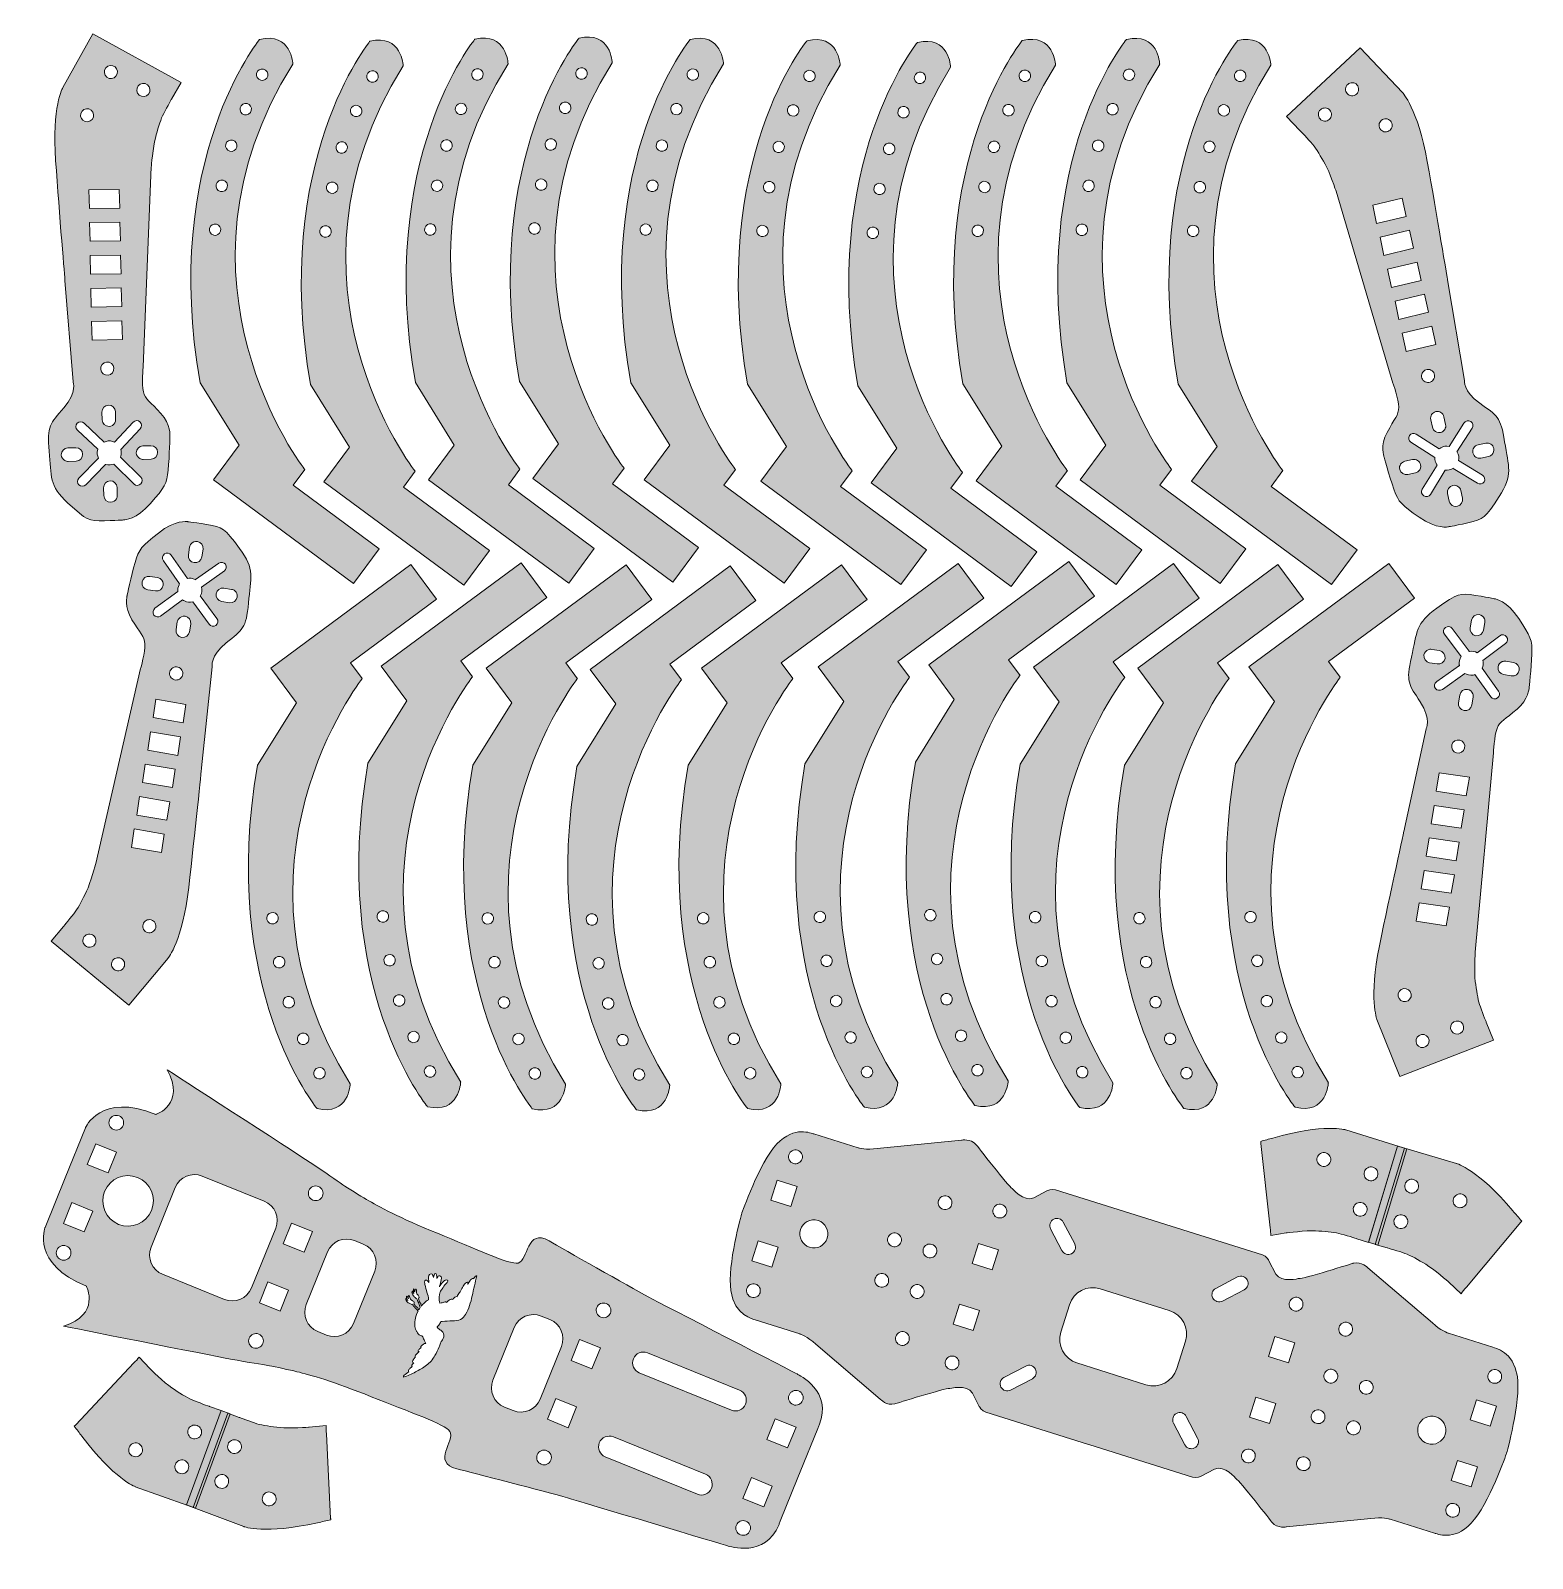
# Model space of a CAD drawing. Header units: inches. Extents: x -76 to 385, y -385 to 84.
import ezdxf

# ---------------------------------------------------------------- set-up
doc = ezdxf.new("R2010")
doc.units = ezdxf.units.IN
doc.header["$MEASUREMENT"] = 0
doc.layers.add('katman 1', color=7, linetype='Continuous')

# ---------------------------------------------------------------- blocks, each defined once
blk = doc.blocks.new('block 3')
at = {"layer": 'katman 1', "true_color": 0xffffff}
h = blk.add_hatch(color=7, dxfattribs=at)
h.dxf.hatch_style = 2
edge = h.paths.add_edge_path()
edge.add_spline(control_points=[(380.92, -96.24), (384.57, -101.79), (385.13, -102.71), (384.96, -107.13), (384.78, -111.55), (384.09, -117.58), (384.09, -117.58), (384.09, -117.58), (383.97, -121.02), (380.41, -124.07), (376.84, -127.12), (375.09, -127.7), (374.26, -129.93), (373.42, -132.17), (373.17, -137.49), (373.17, -137.49), (373.17, -137.49), (367.56, -198.65), (367.56, -198.65), (367.56, -198.65), (367.22, -204.9), (367.6, -207.59), (367.99, -210.29), (368.32, -212.9), (368.92, -214.7), (369.52, -216.49), (370.95, -220.09), (370.95, -220.09), (370.95, -220.09), (373.16, -225.6), (373.16, -225.6), (373.16, -225.6), (344.39, -236.77), (344.39, -236.77), (344.39, -236.77), (337.41, -219.27), (337.41, -219.27), (337.41, -219.27), (334.85, -212.9), (338.18, -196.69), (341.5, -180.48), (345.87, -160.65), (345.87, -160.65), (345.87, -160.65), (352.47, -130.09), (352.47, -130.09), (352.47, -130.09), (354.17, -127.26), (350.69, -121.83), (347.21, -116.41), (346.21, -115.68), (347.99, -108.04), (349.76, -100.4), (349.25, -97.59), (355.8, -93.01), (362.34, -88.43), (362.66, -88.34), (367.69, -89.12), (372.72, -89.9), (373.66, -90.19), (373.66, -90.19), (373.66, -90.19), (377.27, -90.69), (380.92, -96.24)], knot_values=[0, 0, 0, 0, 1, 1, 1, 2, 2, 2, 3, 3, 3, 4, 4, 4, 5, 5, 5, 6, 6, 6, 7, 7, 7, 8, 8, 8, 9, 9, 9, 10, 10, 10, 11, 11, 11, 12, 12, 12, 13, 13, 13, 14, 14, 14, 15, 15, 15, 16, 16, 16, 17, 17, 17, 18, 18, 18, 19, 19, 19, 20, 20, 20, 21, 21, 21, 21], degree=3, periodic=1)
edge = h.paths.add_edge_path()
edge.add_spline(control_points=[(376.87, -103.86), (377.53, -103.38), (377.67, -102.46), (377.19, -101.8), (376.72, -101.15), (375.79, -101), (375.14, -101.48), (375.14, -101.48), (368.16, -106.71), (368.16, -106.71), (368.16, -106.71), (368.19, -106.75), (368.19, -106.75), (367.49, -106.34), (366.65, -106.16), (365.79, -106.29), (365.73, -106.29), (365.67, -106.31), (365.62, -106.32), (365.62, -106.32), (365.7, -106.26), (365.7, -106.26), (365.7, -106.26), (360.47, -99.29), (360.47, -99.29), (359.99, -98.63), (359.07, -98.48), (358.41, -98.97), (357.76, -99.44), (357.62, -100.36), (358.1, -101.02), (358.1, -101.02), (363.26, -107.91), (363.26, -107.91), (362.78, -108.64), (362.55, -109.55), (362.69, -110.48), (362.7, -110.53), (362.71, -110.57), (362.72, -110.61), (362.72, -110.61), (355.74, -115.58), (355.74, -115.58), (355.05, -116.09), (354.88, -117.02), (355.36, -117.68), (355.84, -118.33), (356.79, -118.46), (357.48, -117.96), (357.48, -117.96), (364.37, -113.05), (364.37, -113.05), (365.09, -113.5), (365.97, -113.71), (366.89, -113.58), (367.1, -113.55), (367.3, -113.49), (367.5, -113.43), (367.5, -113.43), (372.37, -120.28), (372.37, -120.28), (372.85, -120.94), (373.77, -121.08), (374.42, -120.6), (375.08, -120.12), (375.23, -119.2), (374.75, -118.55), (374.75, -118.55), (369.69, -111.45), (369.69, -111.45), (369.98, -110.82), (370.09, -110.11), (369.98, -109.38), (369.97, -109.28), (369.94, -109.17), (369.92, -109.07), (369.92, -109.07), (376.87, -103.86), (376.87, -103.86)], knot_values=[0, 0, 0, 0, 1, 1, 1, 2, 2, 2, 3, 3, 3, 4, 4, 4, 5, 5, 5, 6, 6, 6, 7, 7, 7, 8, 8, 8, 9, 9, 9, 10, 10, 10, 11, 11, 11, 12, 12, 12, 13, 13, 13, 14, 14, 14, 15, 15, 15, 16, 16, 16, 17, 17, 17, 18, 18, 18, 19, 19, 19, 20, 20, 20, 21, 21, 21, 22, 22, 22, 23, 23, 23, 24, 24, 24, 25, 25, 25, 26, 26, 26, 26], degree=3, periodic=1)
edge = h.paths.add_edge_path()
edge.add_spline(control_points=[(381.04, -112.11), (381.23, -110.98), (380.46, -109.91), (379.32, -109.72), (379.32, -109.72), (376.95, -109.33), (376.95, -109.33), (376.58, -109.27), (376.2, -109.31), (375.87, -109.44), (375.21, -109.7), (374.69, -110.29), (374.57, -111.05), (374.39, -112.18), (375.15, -113.25), (376.28, -113.43), (376.28, -113.43), (378.65, -113.82), (378.65, -113.82), (379.78, -114.01), (380.85, -113.24), (381.04, -112.11)], knot_values=[0, 0, 0, 0, 1, 1, 1, 2, 2, 2, 3, 3, 3, 4, 4, 4, 5, 5, 5, 6, 6, 6, 7, 7, 7, 7], degree=3, periodic=1)
edge = h.paths.add_edge_path()
edge.add_spline(control_points=[(370.51, -97.4), (370.57, -97.02), (370.53, -96.65), (370.4, -96.31), (370.14, -95.65), (369.55, -95.14), (368.79, -95.01), (367.66, -94.83), (366.59, -95.6), (366.41, -96.73), (366.41, -96.73), (366.02, -99.1), (366.02, -99.1), (365.83, -100.23), (366.6, -101.3), (367.73, -101.48), (368.86, -101.67), (369.93, -100.9), (370.12, -99.77), (370.12, -99.77), (370.51, -97.4), (370.51, -97.4)], knot_values=[0, 0, 0, 0, 1, 1, 1, 2, 2, 2, 3, 3, 3, 4, 4, 4, 5, 5, 5, 6, 6, 6, 7, 7, 7, 7], degree=3, periodic=1)
edge = h.paths.add_edge_path()
edge.add_spline(control_points=[(366.93, -120.38), (367, -120), (366.95, -119.63), (366.82, -119.29), (366.56, -118.63), (365.97, -118.11), (365.22, -117.99), (364.09, -117.8), (363.02, -118.57), (362.83, -119.7), (362.83, -119.7), (362.44, -122.07), (362.44, -122.07), (362.26, -123.2), (363.03, -124.28), (364.16, -124.46), (365.29, -124.65), (366.36, -123.88), (366.55, -122.75), (366.55, -122.75), (366.93, -120.38), (366.93, -120.38)], knot_values=[0, 0, 0, 0, 1, 1, 1, 2, 2, 2, 3, 3, 3, 4, 4, 4, 5, 5, 5, 6, 6, 6, 7, 7, 7, 7], degree=3, periodic=1)
edge = h.paths.add_edge_path()
edge.add_spline(control_points=[(358.3, -108.46), (358.49, -107.33), (357.72, -106.26), (356.59, -106.07), (356.59, -106.07), (354.22, -105.68), (354.22, -105.68), (353.84, -105.62), (353.47, -105.67), (353.13, -105.8), (352.47, -106.05), (351.96, -106.64), (351.83, -107.4), (351.65, -108.53), (352.41, -109.6), (353.55, -109.78), (353.55, -109.78), (355.92, -110.17), (355.92, -110.17), (357.05, -110.36), (358.12, -109.59), (358.3, -108.46)], knot_values=[0, 0, 0, 0, 1, 1, 1, 2, 2, 2, 3, 3, 3, 4, 4, 4, 5, 5, 5, 6, 6, 6, 7, 7, 7, 7], degree=3, periodic=1)
edge = h.paths.add_edge_path()
edge.add_spline(control_points=[(364.33, -135.21), (364.16, -134.11), (363.14, -133.35), (362.03, -133.52), (360.93, -133.68), (360.17, -134.71), (360.34, -135.81), (360.5, -136.91), (361.53, -137.67), (362.63, -137.51), (363.74, -137.34), (364.5, -136.31), (364.33, -135.21)], knot_values=[0, 0, 0, 0, 1, 1, 1, 2, 2, 2, 3, 3, 3, 4, 4, 4, 4], degree=3, periodic=1)
h.paths.add_polyline_path([(364.83, -150.6), (365.8, -144.94), (356.54, -143.59), (355.62, -149.23)])
h.paths.add_polyline_path([(363.24, -160.6), (364.2, -154.95), (354.95, -153.59), (354.02, -159.24)])
h.paths.add_polyline_path([(361.72, -170.55), (362.69, -164.9), (353.43, -163.54), (352.51, -169.18)])
h.paths.add_polyline_path([(360.22, -180.56), (361.19, -174.91), (351.93, -173.56), (351.01, -179.2)])
h.paths.add_polyline_path([(358.68, -190.5), (359.65, -184.85), (350.39, -183.5), (349.47, -189.14)])
edge = h.paths.add_edge_path()
edge.add_spline(control_points=[(364.02, -221.46), (363.85, -220.36), (362.82, -219.6), (361.72, -219.77), (360.62, -219.93), (359.86, -220.96), (360.02, -222.06), (360.19, -223.17), (361.22, -223.93), (362.32, -223.76), (363.42, -223.6), (364.18, -222.57), (364.02, -221.46)], knot_values=[0, 0, 0, 0, 1, 1, 1, 2, 2, 2, 3, 3, 3, 4, 4, 4, 4], degree=3, periodic=1)
edge = h.paths.add_edge_path()
edge.add_spline(control_points=[(347.92, -211.49), (347.75, -210.39), (346.73, -209.62), (345.62, -209.8), (344.52, -209.96), (343.76, -210.99), (343.93, -212.09), (344.09, -213.19), (345.12, -213.95), (346.22, -213.79), (347.33, -213.62), (348.09, -212.59), (347.92, -211.49)], knot_values=[0, 0, 0, 0, 1, 1, 1, 2, 2, 2, 3, 3, 3, 4, 4, 4, 4], degree=3, periodic=1)
edge = h.paths.add_edge_path()
edge.add_spline(control_points=[(353.4, -225.59), (353.23, -224.48), (352.2, -223.73), (351.1, -223.89), (350, -224.06), (349.24, -225.09), (349.4, -226.19), (349.57, -227.29), (350.6, -228.05), (351.7, -227.88), (352.8, -227.72), (353.56, -226.69), (353.4, -225.59)], knot_values=[0, 0, 0, 0, 1, 1, 1, 2, 2, 2, 3, 3, 3, 4, 4, 4, 4], degree=3, periodic=1)
at = {"layer": 'katman 1', "lineweight": 0}
for points in [[(364.83, -150.6), (365.8, -144.94), (356.54, -143.59), (355.62, -149.23), (364.83, -150.6)], [(363.24, -160.6), (364.2, -154.95), (354.95, -153.59), (354.02, -159.24), (363.24, -160.6)], [(361.72, -170.55), (362.69, -164.9), (353.43, -163.54), (352.51, -169.18), (361.72, -170.55)], [(360.22, -180.56), (361.19, -174.91), (351.93, -173.56), (351.01, -179.2), (360.22, -180.56)], [(358.68, -190.5), (359.65, -184.85), (350.39, -183.5), (349.47, -189.14), (358.68, -190.5)]]:
    blk.add_lwpolyline(points, dxfattribs=at)
for points, knots in [([(380.92, -96.24), (384.57, -101.79), (385.13, -102.71), (384.96, -107.13), (384.78, -111.55), (384.09, -117.58), (384.09, -117.58), (384.09, -117.58), (383.97, -121.02), (380.41, -124.07), (376.84, -127.12), (375.09, -127.7), (374.26, -129.93), (373.42, -132.17), (373.17, -137.49), (373.17, -137.49), (373.17, -137.49), (367.56, -198.65), (367.56, -198.65), (367.56, -198.65), (367.22, -204.9), (367.6, -207.59), (367.99, -210.29), (368.32, -212.9), (368.92, -214.7), (369.52, -216.49), (370.95, -220.09), (370.95, -220.09), (370.95, -220.09), (373.16, -225.6), (373.16, -225.6), (373.16, -225.6), (344.39, -236.77), (344.39, -236.77), (344.39, -236.77), (337.41, -219.27), (337.41, -219.27), (337.41, -219.27), (334.85, -212.9), (338.18, -196.69), (341.5, -180.48), (345.87, -160.65), (345.87, -160.65), (345.87, -160.65), (352.47, -130.09), (352.47, -130.09), (352.47, -130.09), (354.17, -127.26), (350.69, -121.83), (347.21, -116.41), (346.21, -115.68), (347.99, -108.04), (349.76, -100.4), (349.25, -97.59), (355.8, -93.01), (362.34, -88.43), (362.66, -88.34), (367.69, -89.12), (372.72, -89.9), (373.66, -90.19), (373.66, -90.19), (373.66, -90.19), (377.27, -90.69), (380.92, -96.24)], [0, 0, 0, 0, 1, 1, 1, 2, 2, 2, 3, 3, 3, 4, 4, 4, 5, 5, 5, 6, 6, 6, 7, 7, 7, 8, 8, 8, 9, 9, 9, 10, 10, 10, 11, 11, 11, 12, 12, 12, 13, 13, 13, 14, 14, 14, 15, 15, 15, 16, 16, 16, 17, 17, 17, 18, 18, 18, 19, 19, 19, 20, 20, 20, 21, 21, 21, 21]), ([(376.87, -103.86), (377.53, -103.38), (377.67, -102.46), (377.19, -101.8), (376.72, -101.15), (375.79, -101), (375.14, -101.48), (375.14, -101.48), (368.16, -106.71), (368.16, -106.71), (368.16, -106.71), (368.19, -106.75), (368.19, -106.75), (367.49, -106.34), (366.65, -106.16), (365.79, -106.29), (365.73, -106.29), (365.67, -106.31), (365.62, -106.32), (365.62, -106.32), (365.7, -106.26), (365.7, -106.26), (365.7, -106.26), (360.47, -99.29), (360.47, -99.29), (359.99, -98.63), (359.07, -98.48), (358.41, -98.97), (357.76, -99.44), (357.62, -100.36), (358.1, -101.02), (358.1, -101.02), (363.26, -107.91), (363.26, -107.91), (362.78, -108.64), (362.55, -109.55), (362.69, -110.48), (362.7, -110.53), (362.71, -110.57), (362.72, -110.61), (362.72, -110.61), (355.74, -115.58), (355.74, -115.58), (355.05, -116.09), (354.88, -117.02), (355.36, -117.68), (355.84, -118.33), (356.79, -118.46), (357.48, -117.96), (357.48, -117.96), (364.37, -113.05), (364.37, -113.05), (365.09, -113.5), (365.97, -113.71), (366.89, -113.58), (367.1, -113.55), (367.3, -113.49), (367.5, -113.43), (367.5, -113.43), (372.37, -120.28), (372.37, -120.28), (372.85, -120.94), (373.77, -121.08), (374.42, -120.6), (375.08, -120.12), (375.23, -119.2), (374.75, -118.55), (374.75, -118.55), (369.69, -111.45), (369.69, -111.45), (369.98, -110.82), (370.09, -110.11), (369.98, -109.38), (369.97, -109.28), (369.94, -109.17), (369.92, -109.07), (369.92, -109.07), (376.87, -103.86), (376.87, -103.86)], [0, 0, 0, 0, 1, 1, 1, 2, 2, 2, 3, 3, 3, 4, 4, 4, 5, 5, 5, 6, 6, 6, 7, 7, 7, 8, 8, 8, 9, 9, 9, 10, 10, 10, 11, 11, 11, 12, 12, 12, 13, 13, 13, 14, 14, 14, 15, 15, 15, 16, 16, 16, 17, 17, 17, 18, 18, 18, 19, 19, 19, 20, 20, 20, 21, 21, 21, 22, 22, 22, 23, 23, 23, 24, 24, 24, 25, 25, 25, 26, 26, 26, 26]), ([(370.51, -97.4), (370.57, -97.02), (370.53, -96.65), (370.4, -96.31), (370.14, -95.65), (369.55, -95.14), (368.79, -95.01), (367.66, -94.83), (366.59, -95.6), (366.41, -96.73), (366.41, -96.73), (366.02, -99.1), (366.02, -99.1), (365.83, -100.23), (366.6, -101.3), (367.73, -101.48), (368.86, -101.67), (369.93, -100.9), (370.12, -99.77), (370.12, -99.77), (370.51, -97.4), (370.51, -97.4)], [0, 0, 0, 0, 1, 1, 1, 2, 2, 2, 3, 3, 3, 4, 4, 4, 5, 5, 5, 6, 6, 6, 7, 7, 7, 7]), ([(358.3, -108.46), (358.49, -107.33), (357.72, -106.26), (356.59, -106.07), (356.59, -106.07), (354.22, -105.68), (354.22, -105.68), (353.84, -105.62), (353.47, -105.67), (353.13, -105.8), (352.47, -106.05), (351.96, -106.64), (351.83, -107.4), (351.65, -108.53), (352.41, -109.6), (353.55, -109.78), (353.55, -109.78), (355.92, -110.17), (355.92, -110.17), (357.05, -110.36), (358.12, -109.59), (358.3, -108.46)], [0, 0, 0, 0, 1, 1, 1, 2, 2, 2, 3, 3, 3, 4, 4, 4, 5, 5, 5, 6, 6, 6, 7, 7, 7, 7]), ([(381.04, -112.11), (381.23, -110.98), (380.46, -109.91), (379.32, -109.72), (379.32, -109.72), (376.95, -109.33), (376.95, -109.33), (376.58, -109.27), (376.2, -109.31), (375.87, -109.44), (375.21, -109.7), (374.69, -110.29), (374.57, -111.05), (374.39, -112.18), (375.15, -113.25), (376.28, -113.43), (376.28, -113.43), (378.65, -113.82), (378.65, -113.82), (379.78, -114.01), (380.85, -113.24), (381.04, -112.11)], [0, 0, 0, 0, 1, 1, 1, 2, 2, 2, 3, 3, 3, 4, 4, 4, 5, 5, 5, 6, 6, 6, 7, 7, 7, 7]), ([(366.93, -120.38), (367, -120), (366.95, -119.63), (366.82, -119.29), (366.56, -118.63), (365.97, -118.11), (365.22, -117.99), (364.09, -117.8), (363.02, -118.57), (362.83, -119.7), (362.83, -119.7), (362.44, -122.07), (362.44, -122.07), (362.26, -123.2), (363.03, -124.28), (364.16, -124.46), (365.29, -124.65), (366.36, -123.88), (366.55, -122.75), (366.55, -122.75), (366.93, -120.38), (366.93, -120.38)], [0, 0, 0, 0, 1, 1, 1, 2, 2, 2, 3, 3, 3, 4, 4, 4, 5, 5, 5, 6, 6, 6, 7, 7, 7, 7]), ([(364.33, -135.21), (364.16, -134.11), (363.14, -133.35), (362.03, -133.52), (360.93, -133.68), (360.17, -134.71), (360.34, -135.81), (360.5, -136.91), (361.53, -137.67), (362.63, -137.51), (363.74, -137.34), (364.5, -136.31), (364.33, -135.21)], [0, 0, 0, 0, 1, 1, 1, 2, 2, 2, 3, 3, 3, 4, 4, 4, 4]), ([(347.92, -211.49), (347.75, -210.39), (346.73, -209.62), (345.62, -209.8), (344.52, -209.96), (343.76, -210.99), (343.93, -212.09), (344.09, -213.19), (345.12, -213.95), (346.22, -213.79), (347.33, -213.62), (348.09, -212.59), (347.92, -211.49)], [0, 0, 0, 0, 1, 1, 1, 2, 2, 2, 3, 3, 3, 4, 4, 4, 4]), ([(364.02, -221.46), (363.85, -220.36), (362.82, -219.6), (361.72, -219.77), (360.62, -219.93), (359.86, -220.96), (360.02, -222.06), (360.19, -223.17), (361.22, -223.93), (362.32, -223.76), (363.42, -223.6), (364.18, -222.57), (364.02, -221.46)], [0, 0, 0, 0, 1, 1, 1, 2, 2, 2, 3, 3, 3, 4, 4, 4, 4]), ([(353.4, -225.59), (353.23, -224.48), (352.2, -223.73), (351.1, -223.89), (350, -224.06), (349.24, -225.09), (349.4, -226.19), (349.57, -227.29), (350.6, -228.05), (351.7, -227.88), (352.8, -227.72), (353.56, -226.69), (353.4, -225.59)], [0, 0, 0, 0, 1, 1, 1, 2, 2, 2, 3, 3, 3, 4, 4, 4, 4])]:
    blk.add_open_spline(points, degree=3, knots=knots, dxfattribs=at)
blk = doc.blocks.new('block 2')
at = {"layer": 'katman 1'}
blk.add_blockref('block 3', (0, 0), dxfattribs=at)
blk = doc.blocks.new('block 6')
at = {"layer": 'katman 1', "true_color": 0xffffff}
h = blk.add_hatch(color=7, dxfattribs=at)
h.dxf.hatch_style = 2
edge = h.paths.add_edge_path()
edge.add_spline(control_points=[(-39.05, -60.89), (-34.7, -55.88), (-34.02, -55.04), (-33.61, -50.63), (-33.2, -46.23), (-33.09, -40.16), (-33.09, -40.16), (-33.09, -40.16), (-32.75, -36.73), (-35.88, -33.24), (-39.01, -29.74), (-40.67, -28.94), (-41.21, -26.61), (-41.75, -24.28), (-41.29, -18.98), (-41.29, -18.98), (-41.29, -18.98), (-38.78, 42.39), (-38.78, 42.39), (-38.78, 42.39), (-38.29, 48.63), (-37.55, 51.25), (-36.82, 53.87), (-36.15, 56.41), (-35.31, 58.11), (-34.48, 59.81), (-32.58, 63.19), (-32.58, 63.19), (-32.58, 63.19), (-29.67, 68.36), (-29.67, 68.36), (-29.67, 68.36), (-56.71, 83.23), (-56.71, 83.23), (-56.71, 83.23), (-65.95, 66.8), (-65.95, 66.8), (-65.95, 66.8), (-69.32, 60.83), (-68.16, 44.32), (-67, 27.81), (-65.29, 7.58), (-65.29, 7.58), (-65.29, 7.58), (-62.79, -23.58), (-62.79, -23.58), (-62.79, -23.58), (-61.47, -26.62), (-65.64, -31.53), (-69.8, -36.45), (-70.89, -37.05), (-70.13, -44.85), (-69.38, -52.66), (-70.26, -55.37), (-64.38, -60.78), (-58.49, -66.18), (-58.2, -66.31), (-53.11, -66.2), (-48.02, -66.09), (-47.04, -65.93), (-47.04, -65.93), (-47.04, -65.93), (-43.39, -65.91), (-39.05, -60.89)], knot_values=[0, 0, 0, 0, 1, 1, 1, 2, 2, 2, 3, 3, 3, 4, 4, 4, 5, 5, 5, 6, 6, 6, 7, 7, 7, 8, 8, 8, 9, 9, 9, 10, 10, 10, 11, 11, 11, 12, 12, 12, 13, 13, 13, 14, 14, 14, 15, 15, 15, 16, 16, 16, 17, 17, 17, 18, 18, 18, 19, 19, 19, 20, 20, 20, 21, 21, 21, 21], degree=3, periodic=1)
edge = h.paths.add_edge_path()
edge.add_spline(control_points=[(-42.05, -52.81), (-41.47, -53.37), (-41.45, -54.3), (-42.01, -54.89), (-42.57, -55.47), (-43.5, -55.49), (-44.09, -54.93), (-44.09, -54.93), (-50.31, -48.83), (-50.31, -48.83), (-50.31, -48.83), (-50.28, -48.8), (-50.28, -48.8), (-51.03, -49.11), (-51.88, -49.18), (-52.72, -48.94), (-52.78, -48.92), (-52.83, -48.9), (-52.89, -48.88), (-52.89, -48.88), (-52.81, -48.95), (-52.81, -48.95), (-52.81, -48.95), (-58.92, -55.17), (-58.92, -55.17), (-59.48, -55.76), (-60.41, -55.78), (-61, -55.22), (-61.58, -54.66), (-61.6, -53.73), (-61.04, -53.14), (-61.04, -53.14), (-55.01, -46.99), (-55.01, -46.99), (-55.39, -46.2), (-55.5, -45.28), (-55.24, -44.37), (-55.23, -44.33), (-55.21, -44.29), (-55.19, -44.24), (-55.19, -44.24), (-61.46, -38.4), (-61.46, -38.4), (-62.07, -37.81), (-62.11, -36.86), (-61.55, -36.27), (-60.99, -35.68), (-60.04, -35.69), (-59.42, -36.27), (-59.42, -36.27), (-53.24, -42.05), (-53.24, -42.05), (-52.46, -41.69), (-51.56, -41.6), (-50.67, -41.85), (-50.47, -41.91), (-50.27, -41.99), (-50.09, -42.08), (-50.09, -42.08), (-44.35, -35.93), (-44.35, -35.93), (-43.79, -35.35), (-42.86, -35.32), (-42.27, -35.89), (-41.68, -36.45), (-41.66, -37.38), (-42.22, -37.97), (-42.22, -37.97), (-48.17, -44.33), (-48.17, -44.33), (-47.97, -44.99), (-47.95, -45.71), (-48.15, -46.42), (-48.19, -46.52), (-48.22, -46.62), (-48.26, -46.72), (-48.26, -46.72), (-42.05, -52.81), (-42.05, -52.81)], knot_values=[0, 0, 0, 0, 1, 1, 1, 2, 2, 2, 3, 3, 3, 4, 4, 4, 5, 5, 5, 6, 6, 6, 7, 7, 7, 8, 8, 8, 9, 9, 9, 10, 10, 10, 11, 11, 11, 12, 12, 12, 13, 13, 13, 14, 14, 14, 15, 15, 15, 16, 16, 16, 17, 17, 17, 18, 18, 18, 19, 19, 19, 20, 20, 20, 21, 21, 21, 22, 22, 22, 23, 23, 23, 24, 24, 24, 25, 25, 25, 26, 26, 26, 26], degree=3, periodic=1)
edge = h.paths.add_edge_path()
edge.add_spline(control_points=[(-36.84, -45.18), (-36.8, -46.32), (-37.7, -47.28), (-38.85, -47.32), (-38.85, -47.32), (-41.25, -47.39), (-41.25, -47.39), (-41.63, -47.4), (-42, -47.31), (-42.31, -47.14), (-42.94, -46.79), (-43.36, -46.14), (-43.39, -45.38), (-43.42, -44.23), (-42.52, -43.27), (-41.37, -43.24), (-41.37, -43.24), (-38.98, -43.17), (-38.98, -43.17), (-37.83, -43.13), (-36.87, -44.03), (-36.84, -45.18)], knot_values=[0, 0, 0, 0, 1, 1, 1, 2, 2, 2, 3, 3, 3, 4, 4, 4, 5, 5, 5, 6, 6, 6, 7, 7, 7, 7], degree=3, periodic=1)
edge = h.paths.add_edge_path()
edge.add_spline(control_points=[(-49.22, -58.37), (-49.21, -58.75), (-49.3, -59.11), (-49.47, -59.43), (-49.81, -60.05), (-50.47, -60.48), (-51.23, -60.51), (-52.37, -60.54), (-53.33, -59.64), (-53.37, -58.49), (-53.37, -58.49), (-53.44, -56.09), (-53.44, -56.09), (-53.48, -54.95), (-52.57, -53.99), (-51.43, -53.96), (-50.28, -53.92), (-49.32, -54.82), (-49.29, -55.97), (-49.29, -55.97), (-49.22, -58.37), (-49.22, -58.37)], knot_values=[0, 0, 0, 0, 1, 1, 1, 2, 2, 2, 3, 3, 3, 4, 4, 4, 5, 5, 5, 6, 6, 6, 7, 7, 7, 7], degree=3, periodic=1)
edge = h.paths.add_edge_path()
edge.add_spline(control_points=[(-49.73, -35.12), (-49.72, -35.5), (-49.81, -35.87), (-49.98, -36.18), (-50.33, -36.8), (-50.98, -37.24), (-51.74, -37.26), (-52.89, -37.29), (-53.85, -36.39), (-53.88, -35.25), (-53.88, -35.25), (-53.96, -32.85), (-53.96, -32.85), (-53.99, -31.7), (-53.09, -30.74), (-51.94, -30.71), (-50.79, -30.67), (-49.84, -31.57), (-49.8, -32.72), (-49.8, -32.72), (-49.73, -35.12), (-49.73, -35.12)], knot_values=[0, 0, 0, 0, 1, 1, 1, 2, 2, 2, 3, 3, 3, 4, 4, 4, 5, 5, 5, 6, 6, 6, 7, 7, 7, 7], degree=3, periodic=1)
edge = h.paths.add_edge_path()
edge.add_spline(control_points=[(-59.86, -45.79), (-59.82, -46.94), (-60.72, -47.9), (-61.87, -47.94), (-61.87, -47.94), (-64.27, -48.01), (-64.27, -48.01), (-64.65, -48.02), (-65.02, -47.92), (-65.33, -47.75), (-65.95, -47.41), (-66.38, -46.76), (-66.41, -45.99), (-66.44, -44.85), (-65.54, -43.89), (-64.39, -43.86), (-64.39, -43.86), (-61.99, -43.78), (-61.99, -43.78), (-60.85, -43.75), (-59.89, -44.65), (-59.86, -45.79)], knot_values=[0, 0, 0, 0, 1, 1, 1, 2, 2, 2, 3, 3, 3, 4, 4, 4, 5, 5, 5, 6, 6, 6, 7, 7, 7, 7], degree=3, periodic=1)
edge = h.paths.add_edge_path()
edge.add_spline(control_points=[(-50.35, -20.07), (-50.66, -21.14), (-51.78, -21.76), (-52.85, -21.45), (-53.92, -21.14), (-54.54, -20.02), (-54.23, -18.95), (-53.92, -17.88), (-52.8, -17.26), (-51.73, -17.57), (-50.65, -17.88), (-50.04, -19), (-50.35, -20.07)], knot_values=[0, 0, 0, 0, 1, 1, 1, 2, 2, 2, 3, 3, 3, 4, 4, 4, 4], degree=3, periodic=1)
h.paths.add_polyline_path([(-47.82, -4.89), (-47.61, -10.62), (-56.97, -10.74), (-57.14, -5.02)])
h.paths.add_polyline_path([(-48.08, 5.24), (-47.87, -0.49), (-57.22, -0.61), (-57.4, 5.1)])
h.paths.add_polyline_path([(-48.27, 15.3), (-48.06, 9.57), (-57.42, 9.44), (-57.59, 15.16)])
h.paths.add_polyline_path([(-48.44, 25.43), (-48.23, 19.7), (-57.58, 19.58), (-57.75, 25.29)])
h.paths.add_polyline_path([(-48.65, 35.48), (-48.44, 29.75), (-57.79, 29.63), (-57.97, 35.35)])
edge = h.paths.add_edge_path()
edge.add_spline(control_points=[(-39.28, 65.47), (-39.59, 64.4), (-40.71, 63.78), (-41.78, 64.09), (-42.85, 64.4), (-43.47, 65.52), (-43.16, 66.59), (-42.85, 67.66), (-41.73, 68.28), (-40.66, 67.97), (-39.59, 67.66), (-38.97, 66.54), (-39.28, 65.47)], knot_values=[0, 0, 0, 0, 1, 1, 1, 2, 2, 2, 3, 3, 3, 4, 4, 4, 4], degree=3, periodic=1)
edge = h.paths.add_edge_path()
edge.add_spline(control_points=[(-56.55, 57.7), (-56.86, 56.63), (-57.98, 56.01), (-59.05, 56.33), (-60.12, 56.64), (-60.74, 57.76), (-60.43, 58.82), (-60.12, 59.9), (-59, 60.52), (-57.93, 60.2), (-56.86, 59.89), (-56.24, 58.77), (-56.55, 57.7)], knot_values=[0, 0, 0, 0, 1, 1, 1, 2, 2, 2, 3, 3, 3, 4, 4, 4, 4], degree=3, periodic=1)
edge = h.paths.add_edge_path()
edge.add_spline(control_points=[(-49.26, 70.96), (-49.57, 69.88), (-50.69, 69.27), (-51.76, 69.58), (-52.83, 69.89), (-53.45, 71.01), (-53.14, 72.08), (-52.83, 73.15), (-51.71, 73.77), (-50.64, 73.46), (-49.57, 73.15), (-48.95, 72.03), (-49.26, 70.96)], knot_values=[0, 0, 0, 0, 1, 1, 1, 2, 2, 2, 3, 3, 3, 4, 4, 4, 4], degree=3, periodic=1)
at = {"layer": 'katman 1', "lineweight": 0}
for points in [[(-48.65, 35.48), (-48.44, 29.75), (-57.79, 29.63), (-57.97, 35.35), (-48.65, 35.48)], [(-48.44, 25.43), (-48.23, 19.7), (-57.58, 19.58), (-57.75, 25.29), (-48.44, 25.43)], [(-48.27, 15.3), (-48.06, 9.57), (-57.42, 9.44), (-57.59, 15.16), (-48.27, 15.3)], [(-48.08, 5.24), (-47.87, -0.49), (-57.22, -0.61), (-57.4, 5.1), (-48.08, 5.24)], [(-47.82, -4.89), (-47.61, -10.62), (-56.97, -10.74), (-57.14, -5.02), (-47.82, -4.89)]]:
    blk.add_lwpolyline(points, dxfattribs=at)
for points, knots in [([(-39.05, -60.89), (-34.7, -55.88), (-34.02, -55.04), (-33.61, -50.63), (-33.2, -46.23), (-33.09, -40.16), (-33.09, -40.16), (-33.09, -40.16), (-32.75, -36.73), (-35.88, -33.24), (-39.01, -29.74), (-40.67, -28.94), (-41.21, -26.61), (-41.75, -24.28), (-41.29, -18.98), (-41.29, -18.98), (-41.29, -18.98), (-38.78, 42.39), (-38.78, 42.39), (-38.78, 42.39), (-38.29, 48.63), (-37.55, 51.25), (-36.82, 53.87), (-36.15, 56.41), (-35.31, 58.11), (-34.48, 59.81), (-32.58, 63.19), (-32.58, 63.19), (-32.58, 63.19), (-29.67, 68.36), (-29.67, 68.36), (-29.67, 68.36), (-56.71, 83.23), (-56.71, 83.23), (-56.71, 83.23), (-65.95, 66.8), (-65.95, 66.8), (-65.95, 66.8), (-69.32, 60.83), (-68.16, 44.32), (-67, 27.81), (-65.29, 7.58), (-65.29, 7.58), (-65.29, 7.58), (-62.79, -23.58), (-62.79, -23.58), (-62.79, -23.58), (-61.47, -26.62), (-65.64, -31.53), (-69.8, -36.45), (-70.89, -37.05), (-70.13, -44.85), (-69.38, -52.66), (-70.26, -55.37), (-64.38, -60.78), (-58.49, -66.18), (-58.2, -66.31), (-53.11, -66.2), (-48.02, -66.09), (-47.04, -65.93), (-47.04, -65.93), (-47.04, -65.93), (-43.39, -65.91), (-39.05, -60.89)], [0, 0, 0, 0, 1, 1, 1, 2, 2, 2, 3, 3, 3, 4, 4, 4, 5, 5, 5, 6, 6, 6, 7, 7, 7, 8, 8, 8, 9, 9, 9, 10, 10, 10, 11, 11, 11, 12, 12, 12, 13, 13, 13, 14, 14, 14, 15, 15, 15, 16, 16, 16, 17, 17, 17, 18, 18, 18, 19, 19, 19, 20, 20, 20, 21, 21, 21, 21]), ([(-49.26, 70.96), (-49.57, 69.88), (-50.69, 69.27), (-51.76, 69.58), (-52.83, 69.89), (-53.45, 71.01), (-53.14, 72.08), (-52.83, 73.15), (-51.71, 73.77), (-50.64, 73.46), (-49.57, 73.15), (-48.95, 72.03), (-49.26, 70.96)], [0, 0, 0, 0, 1, 1, 1, 2, 2, 2, 3, 3, 3, 4, 4, 4, 4]), ([(-39.28, 65.47), (-39.59, 64.4), (-40.71, 63.78), (-41.78, 64.09), (-42.85, 64.4), (-43.47, 65.52), (-43.16, 66.59), (-42.85, 67.66), (-41.73, 68.28), (-40.66, 67.97), (-39.59, 67.66), (-38.97, 66.54), (-39.28, 65.47)], [0, 0, 0, 0, 1, 1, 1, 2, 2, 2, 3, 3, 3, 4, 4, 4, 4]), ([(-56.55, 57.7), (-56.86, 56.63), (-57.98, 56.01), (-59.05, 56.33), (-60.12, 56.64), (-60.74, 57.76), (-60.43, 58.82), (-60.12, 59.9), (-59, 60.52), (-57.93, 60.2), (-56.86, 59.89), (-56.24, 58.77), (-56.55, 57.7)], [0, 0, 0, 0, 1, 1, 1, 2, 2, 2, 3, 3, 3, 4, 4, 4, 4]), ([(-50.35, -20.07), (-50.66, -21.14), (-51.78, -21.76), (-52.85, -21.45), (-53.92, -21.14), (-54.54, -20.02), (-54.23, -18.95), (-53.92, -17.88), (-52.8, -17.26), (-51.73, -17.57), (-50.65, -17.88), (-50.04, -19), (-50.35, -20.07)], [0, 0, 0, 0, 1, 1, 1, 2, 2, 2, 3, 3, 3, 4, 4, 4, 4]), ([(-49.73, -35.12), (-49.72, -35.5), (-49.81, -35.87), (-49.98, -36.18), (-50.33, -36.8), (-50.98, -37.24), (-51.74, -37.26), (-52.89, -37.29), (-53.85, -36.39), (-53.88, -35.25), (-53.88, -35.25), (-53.96, -32.85), (-53.96, -32.85), (-53.99, -31.7), (-53.09, -30.74), (-51.94, -30.71), (-50.79, -30.67), (-49.84, -31.57), (-49.8, -32.72), (-49.8, -32.72), (-49.73, -35.12), (-49.73, -35.12)], [0, 0, 0, 0, 1, 1, 1, 2, 2, 2, 3, 3, 3, 4, 4, 4, 5, 5, 5, 6, 6, 6, 7, 7, 7, 7]), ([(-42.05, -52.81), (-41.47, -53.37), (-41.45, -54.3), (-42.01, -54.89), (-42.57, -55.47), (-43.5, -55.49), (-44.09, -54.93), (-44.09, -54.93), (-50.31, -48.83), (-50.31, -48.83), (-50.31, -48.83), (-50.28, -48.8), (-50.28, -48.8), (-51.03, -49.11), (-51.88, -49.18), (-52.72, -48.94), (-52.78, -48.92), (-52.83, -48.9), (-52.89, -48.88), (-52.89, -48.88), (-52.81, -48.95), (-52.81, -48.95), (-52.81, -48.95), (-58.92, -55.17), (-58.92, -55.17), (-59.48, -55.76), (-60.41, -55.78), (-61, -55.22), (-61.58, -54.66), (-61.6, -53.73), (-61.04, -53.14), (-61.04, -53.14), (-55.01, -46.99), (-55.01, -46.99), (-55.39, -46.2), (-55.5, -45.28), (-55.24, -44.37), (-55.23, -44.33), (-55.21, -44.29), (-55.19, -44.24), (-55.19, -44.24), (-61.46, -38.4), (-61.46, -38.4), (-62.07, -37.81), (-62.11, -36.86), (-61.55, -36.27), (-60.99, -35.68), (-60.04, -35.69), (-59.42, -36.27), (-59.42, -36.27), (-53.24, -42.05), (-53.24, -42.05), (-52.46, -41.69), (-51.56, -41.6), (-50.67, -41.85), (-50.47, -41.91), (-50.27, -41.99), (-50.09, -42.08), (-50.09, -42.08), (-44.35, -35.93), (-44.35, -35.93), (-43.79, -35.35), (-42.86, -35.32), (-42.27, -35.89), (-41.68, -36.45), (-41.66, -37.38), (-42.22, -37.97), (-42.22, -37.97), (-48.17, -44.33), (-48.17, -44.33), (-47.97, -44.99), (-47.95, -45.71), (-48.15, -46.42), (-48.19, -46.52), (-48.22, -46.62), (-48.26, -46.72), (-48.26, -46.72), (-42.05, -52.81), (-42.05, -52.81)], [0, 0, 0, 0, 1, 1, 1, 2, 2, 2, 3, 3, 3, 4, 4, 4, 5, 5, 5, 6, 6, 6, 7, 7, 7, 8, 8, 8, 9, 9, 9, 10, 10, 10, 11, 11, 11, 12, 12, 12, 13, 13, 13, 14, 14, 14, 15, 15, 15, 16, 16, 16, 17, 17, 17, 18, 18, 18, 19, 19, 19, 20, 20, 20, 21, 21, 21, 22, 22, 22, 23, 23, 23, 24, 24, 24, 25, 25, 25, 26, 26, 26, 26]), ([(-59.86, -45.79), (-59.82, -46.94), (-60.72, -47.9), (-61.87, -47.94), (-61.87, -47.94), (-64.27, -48.01), (-64.27, -48.01), (-64.65, -48.02), (-65.02, -47.92), (-65.33, -47.75), (-65.95, -47.41), (-66.38, -46.76), (-66.41, -45.99), (-66.44, -44.85), (-65.54, -43.89), (-64.39, -43.86), (-64.39, -43.86), (-61.99, -43.78), (-61.99, -43.78), (-60.85, -43.75), (-59.89, -44.65), (-59.86, -45.79)], [0, 0, 0, 0, 1, 1, 1, 2, 2, 2, 3, 3, 3, 4, 4, 4, 5, 5, 5, 6, 6, 6, 7, 7, 7, 7]), ([(-36.84, -45.18), (-36.8, -46.32), (-37.7, -47.28), (-38.85, -47.32), (-38.85, -47.32), (-41.25, -47.39), (-41.25, -47.39), (-41.63, -47.4), (-42, -47.31), (-42.31, -47.14), (-42.94, -46.79), (-43.36, -46.14), (-43.39, -45.38), (-43.42, -44.23), (-42.52, -43.27), (-41.37, -43.24), (-41.37, -43.24), (-38.98, -43.17), (-38.98, -43.17), (-37.83, -43.13), (-36.87, -44.03), (-36.84, -45.18)], [0, 0, 0, 0, 1, 1, 1, 2, 2, 2, 3, 3, 3, 4, 4, 4, 5, 5, 5, 6, 6, 6, 7, 7, 7, 7]), ([(-49.22, -58.37), (-49.21, -58.75), (-49.3, -59.11), (-49.47, -59.43), (-49.81, -60.05), (-50.47, -60.48), (-51.23, -60.51), (-52.37, -60.54), (-53.33, -59.64), (-53.37, -58.49), (-53.37, -58.49), (-53.44, -56.09), (-53.44, -56.09), (-53.48, -54.95), (-52.57, -53.99), (-51.43, -53.96), (-50.28, -53.92), (-49.32, -54.82), (-49.29, -55.97), (-49.29, -55.97), (-49.22, -58.37), (-49.22, -58.37)], [0, 0, 0, 0, 1, 1, 1, 2, 2, 2, 3, 3, 3, 4, 4, 4, 5, 5, 5, 6, 6, 6, 7, 7, 7, 7])]:
    blk.add_open_spline(points, degree=3, knots=knots, dxfattribs=at)
blk = doc.blocks.new('block 5')
at = {"layer": 'katman 1'}
blk.add_blockref('block 6', (0, 0), dxfattribs=at)
blk = doc.blocks.new('block 9')
at = {"layer": 'katman 1', "true_color": 0xffffff}
h = blk.add_hatch(color=7, dxfattribs=at)
h.dxf.hatch_style = 2
edge = h.paths.add_edge_path()
edge.add_spline(control_points=[(-36.56, -69.97), (-41.75, -74.1), (-42.58, -74.79), (-43.79, -79.05), (-45, -83.3), (-46.23, -89.25), (-46.23, -89.25), (-46.23, -89.25), (-47.19, -92.56), (-44.76, -96.57), (-42.33, -100.58), (-40.84, -101.67), (-40.75, -104.06), (-40.64, -106.45), (-42.07, -111.57), (-42.07, -111.57), (-42.07, -111.57), (-55.83, -171.43), (-55.83, -171.43), (-55.83, -171.43), (-57.46, -177.47), (-58.67, -179.91), (-59.87, -182.35), (-61, -184.73), (-62.13, -186.25), (-63.27, -187.77), (-65.75, -190.74), (-65.75, -190.74), (-65.75, -190.74), (-69.56, -195.28), (-69.56, -195.28), (-69.56, -195.28), (-45.72, -214.87), (-45.72, -214.87), (-45.72, -214.87), (-33.62, -200.43), (-33.62, -200.43), (-33.62, -200.43), (-29.21, -195.18), (-27.31, -178.74), (-25.41, -162.3), (-23.36, -142.09), (-23.36, -142.09), (-23.36, -142.09), (-20.09, -111.01), (-20.09, -111.01), (-20.09, -111.01), (-20.83, -107.78), (-15.82, -103.72), (-10.83, -99.65), (-9.65, -99.27), (-8.95, -91.45), (-8.26, -83.64), (-6.89, -81.14), (-11.68, -74.74), (-16.47, -68.34), (-16.74, -68.16), (-21.76, -67.33), (-26.78, -66.5), (-27.77, -66.48), (-27.77, -66.48), (-27.77, -66.48), (-31.36, -65.84), (-36.56, -69.97)], knot_values=[0, 0, 0, 0, 1, 1, 1, 2, 2, 2, 3, 3, 3, 4, 4, 4, 5, 5, 5, 6, 6, 6, 7, 7, 7, 8, 8, 8, 9, 9, 9, 10, 10, 10, 11, 11, 11, 12, 12, 12, 13, 13, 13, 14, 14, 14, 15, 15, 15, 16, 16, 16, 17, 17, 17, 18, 18, 18, 19, 19, 19, 20, 20, 20, 21, 21, 21, 21], degree=3, periodic=1)
edge = h.paths.add_edge_path()
edge.add_spline(control_points=[(-35.09, -78.47), (-35.56, -77.8), (-35.41, -76.89), (-34.75, -76.41), (-34.09, -75.94), (-33.17, -76.09), (-32.7, -76.75), (-32.7, -76.75), (-27.71, -83.9), (-27.71, -83.9), (-27.71, -83.9), (-27.74, -83.92), (-27.74, -83.92), (-26.95, -83.75), (-26.1, -83.84), (-25.32, -84.23), (-25.26, -84.26), (-25.22, -84.29), (-25.17, -84.32), (-25.17, -84.32), (-25.22, -84.24), (-25.22, -84.24), (-25.22, -84.24), (-18.08, -79.24), (-18.08, -79.24), (-17.42, -78.77), (-16.5, -78.92), (-16.03, -79.58), (-15.55, -80.24), (-15.71, -81.16), (-16.37, -81.63), (-16.37, -81.63), (-23.42, -86.56), (-23.42, -86.56), (-23.19, -87.41), (-23.26, -88.34), (-23.68, -89.19), (-23.7, -89.23), (-23.73, -89.26), (-23.75, -89.3), (-23.75, -89.3), (-18.67, -96.2), (-18.67, -96.2), (-18.18, -96.89), (-18.31, -97.84), (-18.97, -98.31), (-19.63, -98.79), (-20.57, -98.6), (-21.06, -97.92), (-21.06, -97.92), (-26.08, -91.1), (-26.08, -91.1), (-26.91, -91.31), (-27.81, -91.23), (-28.64, -90.82), (-28.83, -90.72), (-29, -90.61), (-29.17, -90.49), (-29.17, -90.49), (-35.94, -95.48), (-35.94, -95.48), (-36.6, -95.95), (-37.52, -95.8), (-37.99, -95.14), (-38.47, -94.48), (-38.32, -93.56), (-37.66, -93.08), (-37.66, -93.08), (-30.64, -87.92), (-30.64, -87.92), (-30.72, -87.23), (-30.6, -86.52), (-30.27, -85.87), (-30.22, -85.77), (-30.17, -85.68), (-30.11, -85.59), (-30.11, -85.59), (-35.09, -78.47), (-35.09, -78.47)], knot_values=[0, 0, 0, 0, 1, 1, 1, 2, 2, 2, 3, 3, 3, 4, 4, 4, 5, 5, 5, 6, 6, 6, 7, 7, 7, 8, 8, 8, 9, 9, 9, 10, 10, 10, 11, 11, 11, 12, 12, 12, 13, 13, 13, 14, 14, 14, 15, 15, 15, 16, 16, 16, 17, 17, 17, 18, 18, 18, 19, 19, 19, 20, 20, 20, 21, 21, 21, 22, 22, 22, 23, 23, 23, 24, 24, 24, 25, 25, 25, 26, 26, 26, 26], degree=3, periodic=1)
edge = h.paths.add_edge_path()
edge.add_spline(control_points=[(-41.62, -85), (-41.45, -83.87), (-40.38, -83.1), (-39.25, -83.27), (-39.25, -83.27), (-36.88, -83.64), (-36.88, -83.64), (-36.5, -83.7), (-36.16, -83.86), (-35.88, -84.09), (-35.33, -84.54), (-35.03, -85.26), (-35.15, -86.01), (-35.33, -87.15), (-36.39, -87.93), (-37.52, -87.75), (-37.52, -87.75), (-39.89, -87.38), (-39.89, -87.38), (-41.03, -87.2), (-41.8, -86.14), (-41.62, -85)], knot_values=[0, 0, 0, 0, 1, 1, 1, 2, 2, 2, 3, 3, 3, 4, 4, 4, 5, 5, 5, 6, 6, 6, 7, 7, 7, 7], degree=3, periodic=1)
edge = h.paths.add_edge_path()
edge.add_spline(control_points=[(-27.03, -74.32), (-26.97, -73.94), (-26.81, -73.6), (-26.58, -73.32), (-26.13, -72.77), (-25.41, -72.47), (-24.65, -72.59), (-23.52, -72.77), (-22.75, -73.83), (-22.92, -74.96), (-22.92, -74.96), (-23.29, -77.33), (-23.29, -77.33), (-23.47, -78.46), (-24.53, -79.24), (-25.67, -79.06), (-26.8, -78.88), (-27.58, -77.82), (-27.4, -76.69), (-27.4, -76.69), (-27.03, -74.32), (-27.03, -74.32)], knot_values=[0, 0, 0, 0, 1, 1, 1, 2, 2, 2, 3, 3, 3, 4, 4, 4, 5, 5, 5, 6, 6, 6, 7, 7, 7, 7], degree=3, periodic=1)
edge = h.paths.add_edge_path()
edge.add_spline(control_points=[(-30.8, -97.26), (-30.74, -96.88), (-30.58, -96.54), (-30.36, -96.27), (-29.91, -95.72), (-29.18, -95.41), (-28.43, -95.53), (-27.3, -95.71), (-26.52, -96.77), (-26.7, -97.9), (-26.7, -97.9), (-27.07, -100.27), (-27.07, -100.27), (-27.24, -101.41), (-28.31, -102.19), (-29.44, -102.01), (-30.57, -101.83), (-31.35, -100.77), (-31.17, -99.63), (-31.17, -99.63), (-30.8, -97.26), (-30.8, -97.26)], knot_values=[0, 0, 0, 0, 1, 1, 1, 2, 2, 2, 3, 3, 3, 4, 4, 4, 5, 5, 5, 6, 6, 6, 7, 7, 7, 7], degree=3, periodic=1)
edge = h.paths.add_edge_path()
edge.add_spline(control_points=[(-18.88, -88.63), (-18.71, -87.5), (-17.64, -86.73), (-16.51, -86.9), (-16.51, -86.9), (-14.14, -87.27), (-14.14, -87.27), (-13.76, -87.33), (-13.42, -87.49), (-13.14, -87.72), (-12.59, -88.17), (-12.29, -88.89), (-12.41, -89.65), (-12.59, -90.78), (-13.65, -91.56), (-14.78, -91.38), (-14.78, -91.38), (-17.15, -91.01), (-17.15, -91.01), (-18.28, -90.83), (-19.06, -89.77), (-18.88, -88.63)], knot_values=[0, 0, 0, 0, 1, 1, 1, 2, 2, 2, 3, 3, 3, 4, 4, 4, 5, 5, 5, 6, 6, 6, 7, 7, 7, 7], degree=3, periodic=1)
edge = h.paths.add_edge_path()
edge.add_spline(control_points=[(-32.96, -112.17), (-32.46, -111.17), (-31.25, -110.77), (-30.25, -111.27), (-29.25, -111.78), (-28.85, -112.99), (-29.36, -113.99), (-29.86, -114.98), (-31.07, -115.38), (-32.07, -114.88), (-33.07, -114.38), (-33.46, -113.16), (-32.96, -112.17)], knot_values=[0, 0, 0, 0, 1, 1, 1, 2, 2, 2, 3, 3, 3, 4, 4, 4, 4], degree=3, periodic=1)
h.paths.add_polyline_path([(-38.24, -126.63), (-37.4, -120.96), (-28.18, -122.56), (-29.06, -128.21)])
h.paths.add_polyline_path([(-39.85, -136.63), (-39, -130.96), (-29.79, -132.56), (-30.67, -138.21)])
h.paths.add_polyline_path([(-41.52, -146.55), (-40.67, -140.88), (-31.45, -142.48), (-32.33, -148.13)])
h.paths.add_polyline_path([(-43.22, -156.54), (-42.37, -150.87), (-33.15, -152.47), (-34.04, -158.12)])
h.paths.add_polyline_path([(-44.86, -166.46), (-44.01, -160.79), (-34.79, -162.39), (-35.68, -168.04)])
edge = h.paths.add_edge_path()
edge.add_spline(control_points=[(-59.59, -194.21), (-59.09, -193.21), (-57.87, -192.81), (-56.88, -193.31), (-55.88, -193.81), (-55.48, -195.03), (-55.98, -196.02), (-56.49, -197.02), (-57.7, -197.42), (-58.69, -196.92), (-59.69, -196.42), (-60.09, -195.2), (-59.59, -194.21)], knot_values=[0, 0, 0, 0, 1, 1, 1, 2, 2, 2, 3, 3, 3, 4, 4, 4, 4], degree=3, periodic=1)
edge = h.paths.add_edge_path()
edge.add_spline(control_points=[(-41.18, -189.76), (-40.68, -188.76), (-39.47, -188.36), (-38.47, -188.86), (-37.48, -189.36), (-37.08, -190.58), (-37.58, -191.57), (-38.08, -192.57), (-39.29, -192.97), (-40.29, -192.47), (-41.29, -191.96), (-41.68, -190.75), (-41.18, -189.76)], knot_values=[0, 0, 0, 0, 1, 1, 1, 2, 2, 2, 3, 3, 3, 4, 4, 4, 4], degree=3, periodic=1)
edge = h.paths.add_edge_path()
edge.add_spline(control_points=[(-50.79, -201.44), (-50.29, -200.44), (-49.07, -200.04), (-48.07, -200.55), (-47.08, -201.05), (-46.68, -202.26), (-47.18, -203.26), (-47.68, -204.25), (-48.9, -204.65), (-49.89, -204.15), (-50.89, -203.65), (-51.29, -202.44), (-50.79, -201.44)], knot_values=[0, 0, 0, 0, 1, 1, 1, 2, 2, 2, 3, 3, 3, 4, 4, 4, 4], degree=3, periodic=1)
at = {"layer": 'katman 1', "lineweight": 0}
for points in [[(-38.24, -126.63), (-37.4, -120.96), (-28.18, -122.56), (-29.06, -128.21), (-38.24, -126.63)], [(-39.85, -136.63), (-39, -130.96), (-29.79, -132.56), (-30.67, -138.21), (-39.85, -136.63)], [(-41.52, -146.55), (-40.67, -140.88), (-31.45, -142.48), (-32.33, -148.13), (-41.52, -146.55)], [(-43.22, -156.54), (-42.37, -150.87), (-33.15, -152.47), (-34.04, -158.12), (-43.22, -156.54)], [(-44.86, -166.46), (-44.01, -160.79), (-34.79, -162.39), (-35.68, -168.04), (-44.86, -166.46)]]:
    blk.add_lwpolyline(points, dxfattribs=at)
for points, knots in [([(-36.56, -69.97), (-41.75, -74.1), (-42.58, -74.79), (-43.79, -79.05), (-45, -83.3), (-46.23, -89.25), (-46.23, -89.25), (-46.23, -89.25), (-47.19, -92.56), (-44.76, -96.57), (-42.33, -100.58), (-40.84, -101.67), (-40.75, -104.06), (-40.64, -106.45), (-42.07, -111.57), (-42.07, -111.57), (-42.07, -111.57), (-55.83, -171.43), (-55.83, -171.43), (-55.83, -171.43), (-57.46, -177.47), (-58.67, -179.91), (-59.87, -182.35), (-61, -184.73), (-62.13, -186.25), (-63.27, -187.77), (-65.75, -190.74), (-65.75, -190.74), (-65.75, -190.74), (-69.56, -195.28), (-69.56, -195.28), (-69.56, -195.28), (-45.72, -214.87), (-45.72, -214.87), (-45.72, -214.87), (-33.62, -200.43), (-33.62, -200.43), (-33.62, -200.43), (-29.21, -195.18), (-27.31, -178.74), (-25.41, -162.3), (-23.36, -142.09), (-23.36, -142.09), (-23.36, -142.09), (-20.09, -111.01), (-20.09, -111.01), (-20.09, -111.01), (-20.83, -107.78), (-15.82, -103.72), (-10.83, -99.65), (-9.65, -99.27), (-8.95, -91.45), (-8.26, -83.64), (-6.89, -81.14), (-11.68, -74.74), (-16.47, -68.34), (-16.74, -68.16), (-21.76, -67.33), (-26.78, -66.5), (-27.77, -66.48), (-27.77, -66.48), (-27.77, -66.48), (-31.36, -65.84), (-36.56, -69.97)], [0, 0, 0, 0, 1, 1, 1, 2, 2, 2, 3, 3, 3, 4, 4, 4, 5, 5, 5, 6, 6, 6, 7, 7, 7, 8, 8, 8, 9, 9, 9, 10, 10, 10, 11, 11, 11, 12, 12, 12, 13, 13, 13, 14, 14, 14, 15, 15, 15, 16, 16, 16, 17, 17, 17, 18, 18, 18, 19, 19, 19, 20, 20, 20, 21, 21, 21, 21]), ([(-27.03, -74.32), (-26.97, -73.94), (-26.81, -73.6), (-26.58, -73.32), (-26.13, -72.77), (-25.41, -72.47), (-24.65, -72.59), (-23.52, -72.77), (-22.75, -73.83), (-22.92, -74.96), (-22.92, -74.96), (-23.29, -77.33), (-23.29, -77.33), (-23.47, -78.46), (-24.53, -79.24), (-25.67, -79.06), (-26.8, -78.88), (-27.58, -77.82), (-27.4, -76.69), (-27.4, -76.69), (-27.03, -74.32), (-27.03, -74.32)], [0, 0, 0, 0, 1, 1, 1, 2, 2, 2, 3, 3, 3, 4, 4, 4, 5, 5, 5, 6, 6, 6, 7, 7, 7, 7]), ([(-35.09, -78.47), (-35.56, -77.8), (-35.41, -76.89), (-34.75, -76.41), (-34.09, -75.94), (-33.17, -76.09), (-32.7, -76.75), (-32.7, -76.75), (-27.71, -83.9), (-27.71, -83.9), (-27.71, -83.9), (-27.74, -83.92), (-27.74, -83.92), (-26.95, -83.75), (-26.1, -83.84), (-25.32, -84.23), (-25.26, -84.26), (-25.22, -84.29), (-25.17, -84.32), (-25.17, -84.32), (-25.22, -84.24), (-25.22, -84.24), (-25.22, -84.24), (-18.08, -79.24), (-18.08, -79.24), (-17.42, -78.77), (-16.5, -78.92), (-16.03, -79.58), (-15.55, -80.24), (-15.71, -81.16), (-16.37, -81.63), (-16.37, -81.63), (-23.42, -86.56), (-23.42, -86.56), (-23.19, -87.41), (-23.26, -88.34), (-23.68, -89.19), (-23.7, -89.23), (-23.73, -89.26), (-23.75, -89.3), (-23.75, -89.3), (-18.67, -96.2), (-18.67, -96.2), (-18.18, -96.89), (-18.31, -97.84), (-18.97, -98.31), (-19.63, -98.79), (-20.57, -98.6), (-21.06, -97.92), (-21.06, -97.92), (-26.08, -91.1), (-26.08, -91.1), (-26.91, -91.31), (-27.81, -91.23), (-28.64, -90.82), (-28.83, -90.72), (-29, -90.61), (-29.17, -90.49), (-29.17, -90.49), (-35.94, -95.48), (-35.94, -95.48), (-36.6, -95.95), (-37.52, -95.8), (-37.99, -95.14), (-38.47, -94.48), (-38.32, -93.56), (-37.66, -93.08), (-37.66, -93.08), (-30.64, -87.92), (-30.64, -87.92), (-30.72, -87.23), (-30.6, -86.52), (-30.27, -85.87), (-30.22, -85.77), (-30.17, -85.68), (-30.11, -85.59), (-30.11, -85.59), (-35.09, -78.47), (-35.09, -78.47)], [0, 0, 0, 0, 1, 1, 1, 2, 2, 2, 3, 3, 3, 4, 4, 4, 5, 5, 5, 6, 6, 6, 7, 7, 7, 8, 8, 8, 9, 9, 9, 10, 10, 10, 11, 11, 11, 12, 12, 12, 13, 13, 13, 14, 14, 14, 15, 15, 15, 16, 16, 16, 17, 17, 17, 18, 18, 18, 19, 19, 19, 20, 20, 20, 21, 21, 21, 22, 22, 22, 23, 23, 23, 24, 24, 24, 25, 25, 25, 26, 26, 26, 26]), ([(-41.62, -85), (-41.45, -83.87), (-40.38, -83.1), (-39.25, -83.27), (-39.25, -83.27), (-36.88, -83.64), (-36.88, -83.64), (-36.5, -83.7), (-36.16, -83.86), (-35.88, -84.09), (-35.33, -84.54), (-35.03, -85.26), (-35.15, -86.01), (-35.33, -87.15), (-36.39, -87.93), (-37.52, -87.75), (-37.52, -87.75), (-39.89, -87.38), (-39.89, -87.38), (-41.03, -87.2), (-41.8, -86.14), (-41.62, -85)], [0, 0, 0, 0, 1, 1, 1, 2, 2, 2, 3, 3, 3, 4, 4, 4, 5, 5, 5, 6, 6, 6, 7, 7, 7, 7]), ([(-18.88, -88.63), (-18.71, -87.5), (-17.64, -86.73), (-16.51, -86.9), (-16.51, -86.9), (-14.14, -87.27), (-14.14, -87.27), (-13.76, -87.33), (-13.42, -87.49), (-13.14, -87.72), (-12.59, -88.17), (-12.29, -88.89), (-12.41, -89.65), (-12.59, -90.78), (-13.65, -91.56), (-14.78, -91.38), (-14.78, -91.38), (-17.15, -91.01), (-17.15, -91.01), (-18.28, -90.83), (-19.06, -89.77), (-18.88, -88.63)], [0, 0, 0, 0, 1, 1, 1, 2, 2, 2, 3, 3, 3, 4, 4, 4, 5, 5, 5, 6, 6, 6, 7, 7, 7, 7]), ([(-30.8, -97.26), (-30.74, -96.88), (-30.58, -96.54), (-30.36, -96.27), (-29.91, -95.72), (-29.18, -95.41), (-28.43, -95.53), (-27.3, -95.71), (-26.52, -96.77), (-26.7, -97.9), (-26.7, -97.9), (-27.07, -100.27), (-27.07, -100.27), (-27.24, -101.41), (-28.31, -102.19), (-29.44, -102.01), (-30.57, -101.83), (-31.35, -100.77), (-31.17, -99.63), (-31.17, -99.63), (-30.8, -97.26), (-30.8, -97.26)], [0, 0, 0, 0, 1, 1, 1, 2, 2, 2, 3, 3, 3, 4, 4, 4, 5, 5, 5, 6, 6, 6, 7, 7, 7, 7]), ([(-32.96, -112.17), (-32.46, -111.17), (-31.25, -110.77), (-30.25, -111.27), (-29.25, -111.78), (-28.85, -112.99), (-29.36, -113.99), (-29.86, -114.98), (-31.07, -115.38), (-32.07, -114.88), (-33.07, -114.38), (-33.46, -113.16), (-32.96, -112.17)], [0, 0, 0, 0, 1, 1, 1, 2, 2, 2, 3, 3, 3, 4, 4, 4, 4]), ([(-41.18, -189.76), (-40.68, -188.76), (-39.47, -188.36), (-38.47, -188.86), (-37.48, -189.36), (-37.08, -190.58), (-37.58, -191.57), (-38.08, -192.57), (-39.29, -192.97), (-40.29, -192.47), (-41.29, -191.96), (-41.68, -190.75), (-41.18, -189.76)], [0, 0, 0, 0, 1, 1, 1, 2, 2, 2, 3, 3, 3, 4, 4, 4, 4]), ([(-59.59, -194.21), (-59.09, -193.21), (-57.87, -192.81), (-56.88, -193.31), (-55.88, -193.81), (-55.48, -195.03), (-55.98, -196.02), (-56.49, -197.02), (-57.7, -197.42), (-58.69, -196.92), (-59.69, -196.42), (-60.09, -195.2), (-59.59, -194.21)], [0, 0, 0, 0, 1, 1, 1, 2, 2, 2, 3, 3, 3, 4, 4, 4, 4]), ([(-50.79, -201.44), (-50.29, -200.44), (-49.07, -200.04), (-48.07, -200.55), (-47.08, -201.05), (-46.68, -202.26), (-47.18, -203.26), (-47.68, -204.25), (-48.9, -204.65), (-49.89, -204.15), (-50.89, -203.65), (-51.29, -202.44), (-50.79, -201.44)], [0, 0, 0, 0, 1, 1, 1, 2, 2, 2, 3, 3, 3, 4, 4, 4, 4])]:
    blk.add_open_spline(points, degree=3, knots=knots, dxfattribs=at)
blk = doc.blocks.new('block 8')
at = {"layer": 'katman 1'}
blk.add_blockref('block 9', (0, 0), dxfattribs=at)
blk = doc.blocks.new('block 12')
at = {"layer": 'katman 1', "true_color": 0xffffff}
h = blk.add_hatch(color=7, dxfattribs=at)
h.dxf.hatch_style = 2
edge = h.paths.add_edge_path()
edge.add_spline(control_points=[(350.38, -65.12), (344.94, -61.32), (344.07, -60.68), (342.6, -56.51), (341.12, -52.33), (339.53, -46.48), (339.53, -46.48), (339.53, -46.48), (338.36, -43.23), (340.54, -39.08), (342.72, -34.92), (344.14, -33.74), (344.09, -31.36), (344.04, -28.97), (342.3, -23.94), (342.3, -23.94), (342.3, -23.94), (324.85, 34.96), (324.85, 34.96), (324.85, 34.96), (322.85, 40.88), (321.49, 43.24), (320.14, 45.6), (318.87, 47.91), (317.64, 49.35), (316.42, 50.8), (313.76, 53.61), (313.76, 53.61), (313.76, 53.61), (309.67, 57.91), (309.67, 57.91), (309.67, 57.91), (332.25, 78.94), (332.25, 78.94), (332.25, 78.94), (345.22, 65.27), (345.22, 65.27), (345.22, 65.27), (349.95, 60.31), (352.87, 44.02), (355.78, 27.72), (359.07, 7.69), (359.07, 7.69), (359.07, 7.69), (364.27, -23.14), (364.27, -23.14), (364.27, -23.14), (363.74, -26.4), (368.98, -30.15), (374.22, -33.9), (375.42, -34.21), (376.6, -41.96), (377.78, -49.72), (379.29, -52.13), (374.91, -58.81), (370.53, -65.49), (370.27, -65.7), (365.31, -66.83), (360.35, -67.97), (359.36, -68.05), (359.36, -68.05), (359.36, -68.05), (355.82, -68.92), (350.38, -65.12)], knot_values=[0, 0, 0, 0, 1, 1, 1, 2, 2, 2, 3, 3, 3, 4, 4, 4, 5, 5, 5, 6, 6, 6, 7, 7, 7, 8, 8, 8, 9, 9, 9, 10, 10, 10, 11, 11, 11, 12, 12, 12, 13, 13, 13, 14, 14, 14, 15, 15, 15, 16, 16, 16, 17, 17, 17, 18, 18, 18, 19, 19, 19, 20, 20, 20, 21, 21, 21, 21], degree=3, periodic=1)
edge = h.paths.add_edge_path()
edge.add_spline(control_points=[(351.32, -56.55), (350.88, -57.24), (351.09, -58.14), (351.78, -58.57), (352.47, -59.01), (353.38, -58.8), (353.81, -58.11), (353.81, -58.11), (358.35, -50.67), (358.35, -50.67), (358.35, -50.67), (358.31, -50.65), (358.31, -50.65), (359.11, -50.77), (359.96, -50.62), (360.71, -50.18), (360.76, -50.16), (360.81, -50.12), (360.86, -50.09), (360.86, -50.09), (360.81, -50.18), (360.81, -50.18), (360.81, -50.18), (368.24, -54.72), (368.24, -54.72), (368.93, -55.15), (369.84, -54.94), (370.27, -54.25), (370.7, -53.57), (370.49, -52.66), (369.81, -52.23), (369.81, -52.23), (362.46, -47.74), (362.46, -47.74), (362.63, -46.88), (362.51, -45.96), (362.03, -45.14), (362.01, -45.1), (361.99, -45.07), (361.96, -45.03), (361.96, -45.03), (366.6, -37.83), (366.6, -37.83), (367.05, -37.11), (366.86, -36.17), (366.18, -35.74), (365.49, -35.31), (364.56, -35.55), (364.11, -36.27), (364.11, -36.27), (359.53, -43.38), (359.53, -43.38), (358.69, -43.22), (357.79, -43.35), (356.99, -43.82), (356.81, -43.93), (356.64, -44.05), (356.48, -44.18), (356.48, -44.18), (349.41, -39.62), (349.41, -39.62), (348.72, -39.19), (347.82, -39.4), (347.39, -40.09), (346.95, -40.78), (347.16, -41.68), (347.85, -42.12), (347.85, -42.12), (355.17, -46.84), (355.17, -46.84), (355.14, -47.52), (355.3, -48.23), (355.67, -48.86), (355.72, -48.95), (355.78, -49.04), (355.85, -49.13), (355.85, -49.13), (351.32, -56.55), (351.32, -56.55)], knot_values=[0, 0, 0, 0, 1, 1, 1, 2, 2, 2, 3, 3, 3, 4, 4, 4, 5, 5, 5, 6, 6, 6, 7, 7, 7, 8, 8, 8, 9, 9, 9, 10, 10, 10, 11, 11, 11, 12, 12, 12, 13, 13, 13, 14, 14, 14, 15, 15, 15, 16, 16, 16, 17, 17, 17, 18, 18, 18, 19, 19, 19, 20, 20, 20, 21, 21, 21, 22, 22, 22, 23, 23, 23, 24, 24, 24, 25, 25, 25, 26, 26, 26, 26], degree=3, periodic=1)
edge = h.paths.add_edge_path()
edge.add_spline(control_points=[(344.39, -50.43), (344.63, -51.55), (345.75, -52.25), (346.87, -52.01), (346.87, -52.01), (349.21, -51.49), (349.21, -51.49), (349.59, -51.41), (349.92, -51.23), (350.18, -50.99), (350.7, -50.5), (350.96, -49.76), (350.79, -49.02), (350.54, -47.89), (349.43, -47.19), (348.31, -47.43), (348.31, -47.43), (345.97, -47.95), (345.97, -47.95), (344.85, -48.2), (344.14, -49.3), (344.39, -50.43)], knot_values=[0, 0, 0, 0, 1, 1, 1, 2, 2, 2, 3, 3, 3, 4, 4, 4, 5, 5, 5, 6, 6, 6, 7, 7, 7, 7], degree=3, periodic=1)
edge = h.paths.add_edge_path()
edge.add_spline(control_points=[(359.62, -60.19), (359.71, -60.56), (359.88, -60.89), (360.13, -61.15), (360.61, -61.68), (361.35, -61.93), (362.1, -61.77), (363.21, -61.52), (363.92, -60.41), (363.68, -59.29), (363.68, -59.29), (363.16, -56.95), (363.16, -56.95), (362.91, -55.83), (361.8, -55.12), (360.69, -55.37), (359.57, -55.62), (358.86, -56.72), (359.1, -57.84), (359.1, -57.84), (359.62, -60.19), (359.62, -60.19)], knot_values=[0, 0, 0, 0, 1, 1, 1, 2, 2, 2, 3, 3, 3, 4, 4, 4, 5, 5, 5, 6, 6, 6, 7, 7, 7, 7], degree=3, periodic=1)
edge = h.paths.add_edge_path()
edge.add_spline(control_points=[(354.43, -37.52), (354.51, -37.9), (354.69, -38.22), (354.94, -38.49), (355.42, -39.01), (356.16, -39.27), (356.9, -39.1), (358.03, -38.85), (358.74, -37.75), (358.49, -36.63), (358.49, -36.63), (357.97, -34.28), (357.97, -34.28), (357.72, -33.16), (356.61, -32.45), (355.5, -32.7), (354.38, -32.95), (353.67, -34.05), (353.91, -35.18), (353.91, -35.18), (354.43, -37.52), (354.43, -37.52)], knot_values=[0, 0, 0, 0, 1, 1, 1, 2, 2, 2, 3, 3, 3, 4, 4, 4, 5, 5, 5, 6, 6, 6, 7, 7, 7, 7], degree=3, periodic=1)
edge = h.paths.add_edge_path()
edge.add_spline(control_points=[(366.86, -45.39), (367.11, -46.51), (368.22, -47.22), (369.34, -46.98), (369.34, -46.98), (371.68, -46.46), (371.68, -46.46), (372.06, -46.37), (372.39, -46.2), (372.65, -45.95), (373.17, -45.47), (373.43, -44.73), (373.26, -43.98), (373.01, -42.86), (371.91, -42.15), (370.79, -42.4), (370.79, -42.4), (368.44, -42.92), (368.44, -42.92), (367.32, -43.16), (366.61, -44.27), (366.86, -45.39)], knot_values=[0, 0, 0, 0, 1, 1, 1, 2, 2, 2, 3, 3, 3, 4, 4, 4, 5, 5, 5, 6, 6, 6, 7, 7, 7, 7], degree=3, periodic=1)
edge = h.paths.add_edge_path()
edge.add_spline(control_points=[(351.35, -22.78), (351.91, -23.74), (353.15, -24.06), (354.11, -23.5), (355.08, -22.94), (355.4, -21.7), (354.84, -20.74), (354.27, -19.78), (353.04, -19.45), (352.08, -20.02), (351.11, -20.58), (350.79, -21.81), (351.35, -22.78)], knot_values=[0, 0, 0, 0, 1, 1, 1, 2, 2, 2, 3, 3, 3, 4, 4, 4, 4], degree=3, periodic=1)
h.paths.add_polyline_path([(345.19, -8.67), (346.38, -14.28), (355.48, -12.11), (354.25, -6.53)])
h.paths.add_polyline_path([(342.96, 1.21), (344.16, -4.4), (353.26, -2.23), (352.03, 3.36)])
h.paths.add_polyline_path([(340.68, 11.01), (341.88, 5.4), (350.98, 7.57), (349.75, 13.15)])
h.paths.add_polyline_path([(338.37, 20.87), (339.56, 15.26), (348.66, 17.43), (347.43, 23.02)])
h.paths.add_polyline_path([(336.11, 30.67), (337.31, 25.06), (346.41, 27.23), (345.18, 32.82)])
edge = h.paths.add_edge_path()
edge.add_spline(control_points=[(319.69, 57.45), (320.25, 56.49), (321.49, 56.17), (322.45, 56.73), (323.41, 57.29), (323.74, 58.53), (323.18, 59.49), (322.61, 60.45), (321.38, 60.78), (320.41, 60.21), (319.45, 59.65), (319.13, 58.42), (319.69, 57.45)], knot_values=[0, 0, 0, 0, 1, 1, 1, 2, 2, 2, 3, 3, 3, 4, 4, 4, 4], degree=3, periodic=1)
edge = h.paths.add_edge_path()
edge.add_spline(control_points=[(338.34, 54.15), (338.9, 53.19), (340.13, 52.86), (341.1, 53.43), (342.06, 53.99), (342.38, 55.23), (341.82, 56.19), (341.26, 57.15), (340.02, 57.48), (339.06, 56.91), (338.1, 56.35), (337.77, 55.11), (338.34, 54.15)], knot_values=[0, 0, 0, 0, 1, 1, 1, 2, 2, 2, 3, 3, 3, 4, 4, 4, 4], degree=3, periodic=1)
edge = h.paths.add_edge_path()
edge.add_spline(control_points=[(328.03, 65.22), (328.59, 64.25), (329.82, 63.93), (330.79, 64.49), (331.75, 65.06), (332.07, 66.29), (331.51, 67.25), (330.95, 68.22), (329.71, 68.54), (328.75, 67.98), (327.79, 67.42), (327.46, 66.18), (328.03, 65.22)], knot_values=[0, 0, 0, 0, 1, 1, 1, 2, 2, 2, 3, 3, 3, 4, 4, 4, 4], degree=3, periodic=1)
at = {"layer": 'katman 1', "lineweight": 0}
for points in [[(336.11, 30.67), (337.31, 25.06), (346.41, 27.23), (345.18, 32.82), (336.11, 30.67)], [(338.37, 20.87), (339.56, 15.26), (348.66, 17.43), (347.43, 23.02), (338.37, 20.87)], [(340.68, 11.01), (341.88, 5.4), (350.98, 7.57), (349.75, 13.15), (340.68, 11.01)], [(342.96, 1.21), (344.16, -4.4), (353.26, -2.23), (352.03, 3.36), (342.96, 1.21)], [(345.19, -8.67), (346.38, -14.28), (355.48, -12.11), (354.25, -6.53), (345.19, -8.67)]]:
    blk.add_lwpolyline(points, dxfattribs=at)
for points, knots in [([(350.38, -65.12), (344.94, -61.32), (344.07, -60.68), (342.6, -56.51), (341.12, -52.33), (339.53, -46.48), (339.53, -46.48), (339.53, -46.48), (338.36, -43.23), (340.54, -39.08), (342.72, -34.92), (344.14, -33.74), (344.09, -31.36), (344.04, -28.97), (342.3, -23.94), (342.3, -23.94), (342.3, -23.94), (324.85, 34.96), (324.85, 34.96), (324.85, 34.96), (322.85, 40.88), (321.49, 43.24), (320.14, 45.6), (318.87, 47.91), (317.64, 49.35), (316.42, 50.8), (313.76, 53.61), (313.76, 53.61), (313.76, 53.61), (309.67, 57.91), (309.67, 57.91), (309.67, 57.91), (332.25, 78.94), (332.25, 78.94), (332.25, 78.94), (345.22, 65.27), (345.22, 65.27), (345.22, 65.27), (349.95, 60.31), (352.87, 44.02), (355.78, 27.72), (359.07, 7.69), (359.07, 7.69), (359.07, 7.69), (364.27, -23.14), (364.27, -23.14), (364.27, -23.14), (363.74, -26.4), (368.98, -30.15), (374.22, -33.9), (375.42, -34.21), (376.6, -41.96), (377.78, -49.72), (379.29, -52.13), (374.91, -58.81), (370.53, -65.49), (370.27, -65.7), (365.31, -66.83), (360.35, -67.97), (359.36, -68.05), (359.36, -68.05), (359.36, -68.05), (355.82, -68.92), (350.38, -65.12)], [0, 0, 0, 0, 1, 1, 1, 2, 2, 2, 3, 3, 3, 4, 4, 4, 5, 5, 5, 6, 6, 6, 7, 7, 7, 8, 8, 8, 9, 9, 9, 10, 10, 10, 11, 11, 11, 12, 12, 12, 13, 13, 13, 14, 14, 14, 15, 15, 15, 16, 16, 16, 17, 17, 17, 18, 18, 18, 19, 19, 19, 20, 20, 20, 21, 21, 21, 21]), ([(328.03, 65.22), (328.59, 64.25), (329.82, 63.93), (330.79, 64.49), (331.75, 65.06), (332.07, 66.29), (331.51, 67.25), (330.95, 68.22), (329.71, 68.54), (328.75, 67.98), (327.79, 67.42), (327.46, 66.18), (328.03, 65.22)], [0, 0, 0, 0, 1, 1, 1, 2, 2, 2, 3, 3, 3, 4, 4, 4, 4]), ([(319.69, 57.45), (320.25, 56.49), (321.49, 56.17), (322.45, 56.73), (323.41, 57.29), (323.74, 58.53), (323.18, 59.49), (322.61, 60.45), (321.38, 60.78), (320.41, 60.21), (319.45, 59.65), (319.13, 58.42), (319.69, 57.45)], [0, 0, 0, 0, 1, 1, 1, 2, 2, 2, 3, 3, 3, 4, 4, 4, 4]), ([(338.34, 54.15), (338.9, 53.19), (340.13, 52.86), (341.1, 53.43), (342.06, 53.99), (342.38, 55.23), (341.82, 56.19), (341.26, 57.15), (340.02, 57.48), (339.06, 56.91), (338.1, 56.35), (337.77, 55.11), (338.34, 54.15)], [0, 0, 0, 0, 1, 1, 1, 2, 2, 2, 3, 3, 3, 4, 4, 4, 4]), ([(351.35, -22.78), (351.91, -23.74), (353.15, -24.06), (354.11, -23.5), (355.08, -22.94), (355.4, -21.7), (354.84, -20.74), (354.27, -19.78), (353.04, -19.45), (352.08, -20.02), (351.11, -20.58), (350.79, -21.81), (351.35, -22.78)], [0, 0, 0, 0, 1, 1, 1, 2, 2, 2, 3, 3, 3, 4, 4, 4, 4]), ([(354.43, -37.52), (354.51, -37.9), (354.69, -38.22), (354.94, -38.49), (355.42, -39.01), (356.16, -39.27), (356.9, -39.1), (358.03, -38.85), (358.74, -37.75), (358.49, -36.63), (358.49, -36.63), (357.97, -34.28), (357.97, -34.28), (357.72, -33.16), (356.61, -32.45), (355.5, -32.7), (354.38, -32.95), (353.67, -34.05), (353.91, -35.18), (353.91, -35.18), (354.43, -37.52), (354.43, -37.52)], [0, 0, 0, 0, 1, 1, 1, 2, 2, 2, 3, 3, 3, 4, 4, 4, 5, 5, 5, 6, 6, 6, 7, 7, 7, 7]), ([(351.32, -56.55), (350.88, -57.24), (351.09, -58.14), (351.78, -58.57), (352.47, -59.01), (353.38, -58.8), (353.81, -58.11), (353.81, -58.11), (358.35, -50.67), (358.35, -50.67), (358.35, -50.67), (358.31, -50.65), (358.31, -50.65), (359.11, -50.77), (359.96, -50.62), (360.71, -50.18), (360.76, -50.16), (360.81, -50.12), (360.86, -50.09), (360.86, -50.09), (360.81, -50.18), (360.81, -50.18), (360.81, -50.18), (368.24, -54.72), (368.24, -54.72), (368.93, -55.15), (369.84, -54.94), (370.27, -54.25), (370.7, -53.57), (370.49, -52.66), (369.81, -52.23), (369.81, -52.23), (362.46, -47.74), (362.46, -47.74), (362.63, -46.88), (362.51, -45.96), (362.03, -45.14), (362.01, -45.1), (361.99, -45.07), (361.96, -45.03), (361.96, -45.03), (366.6, -37.83), (366.6, -37.83), (367.05, -37.11), (366.86, -36.17), (366.18, -35.74), (365.49, -35.31), (364.56, -35.55), (364.11, -36.27), (364.11, -36.27), (359.53, -43.38), (359.53, -43.38), (358.69, -43.22), (357.79, -43.35), (356.99, -43.82), (356.81, -43.93), (356.64, -44.05), (356.48, -44.18), (356.48, -44.18), (349.41, -39.62), (349.41, -39.62), (348.72, -39.19), (347.82, -39.4), (347.39, -40.09), (346.95, -40.78), (347.16, -41.68), (347.85, -42.12), (347.85, -42.12), (355.17, -46.84), (355.17, -46.84), (355.14, -47.52), (355.3, -48.23), (355.67, -48.86), (355.72, -48.95), (355.78, -49.04), (355.85, -49.13), (355.85, -49.13), (351.32, -56.55), (351.32, -56.55)], [0, 0, 0, 0, 1, 1, 1, 2, 2, 2, 3, 3, 3, 4, 4, 4, 5, 5, 5, 6, 6, 6, 7, 7, 7, 8, 8, 8, 9, 9, 9, 10, 10, 10, 11, 11, 11, 12, 12, 12, 13, 13, 13, 14, 14, 14, 15, 15, 15, 16, 16, 16, 17, 17, 17, 18, 18, 18, 19, 19, 19, 20, 20, 20, 21, 21, 21, 22, 22, 22, 23, 23, 23, 24, 24, 24, 25, 25, 25, 26, 26, 26, 26]), ([(366.86, -45.39), (367.11, -46.51), (368.22, -47.22), (369.34, -46.98), (369.34, -46.98), (371.68, -46.46), (371.68, -46.46), (372.06, -46.37), (372.39, -46.2), (372.65, -45.95), (373.17, -45.47), (373.43, -44.73), (373.26, -43.98), (373.01, -42.86), (371.91, -42.15), (370.79, -42.4), (370.79, -42.4), (368.44, -42.92), (368.44, -42.92), (367.32, -43.16), (366.61, -44.27), (366.86, -45.39)], [0, 0, 0, 0, 1, 1, 1, 2, 2, 2, 3, 3, 3, 4, 4, 4, 5, 5, 5, 6, 6, 6, 7, 7, 7, 7]), ([(344.39, -50.43), (344.63, -51.55), (345.75, -52.25), (346.87, -52.01), (346.87, -52.01), (349.21, -51.49), (349.21, -51.49), (349.59, -51.41), (349.92, -51.23), (350.18, -50.99), (350.7, -50.5), (350.96, -49.76), (350.79, -49.02), (350.54, -47.89), (349.43, -47.19), (348.31, -47.43), (348.31, -47.43), (345.97, -47.95), (345.97, -47.95), (344.85, -48.2), (344.14, -49.3), (344.39, -50.43)], [0, 0, 0, 0, 1, 1, 1, 2, 2, 2, 3, 3, 3, 4, 4, 4, 5, 5, 5, 6, 6, 6, 7, 7, 7, 7]), ([(359.62, -60.19), (359.71, -60.56), (359.88, -60.89), (360.13, -61.15), (360.61, -61.68), (361.35, -61.93), (362.1, -61.77), (363.21, -61.52), (363.92, -60.41), (363.68, -59.29), (363.68, -59.29), (363.16, -56.95), (363.16, -56.95), (362.91, -55.83), (361.8, -55.12), (360.69, -55.37), (359.57, -55.62), (358.86, -56.72), (359.1, -57.84), (359.1, -57.84), (359.62, -60.19), (359.62, -60.19)], [0, 0, 0, 0, 1, 1, 1, 2, 2, 2, 3, 3, 3, 4, 4, 4, 5, 5, 5, 6, 6, 6, 7, 7, 7, 7])]:
    blk.add_open_spline(points, degree=3, knots=knots, dxfattribs=at)
blk = doc.blocks.new('block 11')
at = {"layer": 'katman 1'}
blk.add_blockref('block 12', (0, 0), dxfattribs=at)
blk = doc.blocks.new('block 16')
at = {"layer": 'katman 1', "true_color": 0xffffff}
h = blk.add_hatch(color=7, dxfattribs=at)
h.dxf.hatch_style = 2
edge = h.paths.add_edge_path()
edge.add_spline(control_points=[(-43.7, -362.7), (-43.7, -362.7), (-50.16, -360.41), (-60.12, -347.19), (-60.88, -346.19), (-61.65, -345.17), (-62.42, -344.13), (-62.17, -343.84), (-61.97, -343.68), (-61.97, -343.68), (-61.97, -343.68), (-44.18, -324.71), (-44.18, -324.71), (-43.52, -324.12), (-42.98, -323.52), (-42.53, -322.94), (-42.53, -322.94), (-39.22, -326.45), (-39.22, -326.45), (-39.22, -326.45), (-34.76, -330.83), (-32.49, -332.32), (-30.21, -333.82), (-28.03, -335.3), (-26.29, -336.03), (-24.54, -336.77), (-20.89, -338.08), (-20.89, -338.08), (-20.89, -338.08), (-17.36, -339.33), (-17.36, -339.33), (-17.36, -339.33), (-28, -368.29), (-28, -368.29), (-28, -368.29), (-27.56, -368.45), (-27.56, -368.45), (-27.56, -368.45), (-43.7, -362.7), (-43.7, -362.7)], knot_values=[0, 0, 0, 0, 1, 1, 1, 2, 2, 2, 3, 3, 3, 4, 4, 4, 5, 5, 5, 6, 6, 6, 7, 7, 7, 8, 8, 8, 9, 9, 9, 10, 10, 10, 11, 11, 11, 12, 12, 12, 13, 13, 13, 13], degree=3, periodic=1)
edge = h.paths.add_edge_path()
edge.add_spline(control_points=[(-30.15, -358.58), (-29.05, -358.98), (-27.83, -358.42), (-27.43, -357.32), (-27.02, -356.22), (-27.58, -355), (-28.68, -354.6), (-29.78, -354.19), (-31.01, -354.76), (-31.41, -355.86), (-31.81, -356.96), (-31.25, -358.18), (-30.15, -358.58)], knot_values=[0, 0, 0, 0, 1, 1, 1, 2, 2, 2, 3, 3, 3, 4, 4, 4, 4], degree=3, periodic=1)
edge = h.paths.add_edge_path()
edge.add_spline(control_points=[(-44.34, -353.36), (-43.24, -353.77), (-42.03, -353.21), (-41.62, -352.11), (-41.22, -351.01), (-41.78, -349.79), (-42.88, -349.38), (-43.98, -348.98), (-45.2, -349.54), (-45.61, -350.64), (-46.01, -351.74), (-45.44, -352.96), (-44.34, -353.36)], knot_values=[0, 0, 0, 0, 1, 1, 1, 2, 2, 2, 3, 3, 3, 4, 4, 4, 4], degree=3, periodic=1)
edge = h.paths.add_edge_path()
edge.add_spline(control_points=[(-26.22, -347.88), (-25.12, -348.29), (-23.9, -347.72), (-23.5, -346.63), (-23.09, -345.53), (-23.66, -344.31), (-24.76, -343.9), (-25.86, -343.5), (-27.08, -344.06), (-27.48, -345.16), (-27.88, -346.26), (-27.32, -347.48), (-26.22, -347.88)], knot_values=[0, 0, 0, 0, 1, 1, 1, 2, 2, 2, 3, 3, 3, 4, 4, 4, 4], degree=3, periodic=1)
h = blk.add_hatch(color=7, dxfattribs=at)
h.dxf.hatch_style = 2
edge = h.paths.add_edge_path()
edge.add_spline(control_points=[(12.19, -373.77), (-3.96, -377.39), (-10.37, -374.95), (-10.37, -374.95), (-10.37, -374.95), (-27.56, -368.45), (-27.56, -368.45), (-27.56, -368.45), (-25.95, -369.03), (-25.95, -369.03), (-25.95, -369.03), (-15.32, -340.1), (-15.32, -340.1), (-15.32, -340.1), (-11.81, -341.43), (-11.81, -341.43), (-11.81, -341.43), (-8.18, -342.79), (-6.38, -343.36), (-4.57, -343.93), (-1.95, -344.21), (0.75, -344.54), (3.45, -344.88), (9.69, -344.43), (9.69, -344.43), (9.69, -344.43), (14.87, -343.86), (14.87, -343.86), (14.84, -344.63), (14.85, -345.5), (14.97, -346.44), (14.97, -346.44), (16.26, -372.42), (16.26, -372.42), (16.26, -372.42), (16.28, -372.58), (16.3, -372.84), (14.91, -373.15), (13.53, -373.47), (12.19, -373.77)], knot_values=[0, 0, 0, 0, 1, 1, 1, 2, 2, 2, 3, 3, 3, 4, 4, 4, 5, 5, 5, 6, 6, 6, 7, 7, 7, 8, 8, 8, 9, 9, 9, 10, 10, 10, 11, 11, 11, 12, 12, 12, 13, 13, 13, 13], degree=3, periodic=1)
edge = h.paths.add_edge_path()
edge.add_spline(control_points=[(-3.33, -368.43), (-2.23, -368.84), (-1.01, -368.27), (-0.61, -367.17), (-0.2, -366.07), (-0.77, -364.85), (-1.87, -364.45), (-2.97, -364.04), (-4.19, -364.61), (-4.59, -365.71), (-4.99, -366.81), (-4.43, -368.03), (-3.33, -368.43)], knot_values=[0, 0, 0, 0, 1, 1, 1, 2, 2, 2, 3, 3, 3, 4, 4, 4, 4], degree=3, periodic=1)
edge = h.paths.add_edge_path()
edge.add_spline(control_points=[(-17.91, -363.08), (-16.81, -363.48), (-15.59, -362.92), (-15.18, -361.82), (-14.78, -360.72), (-15.34, -359.5), (-16.44, -359.09), (-17.54, -358.69), (-18.76, -359.26), (-19.16, -360.36), (-19.57, -361.46), (-19, -362.67), (-17.91, -363.08)], knot_values=[0, 0, 0, 0, 1, 1, 1, 2, 2, 2, 3, 3, 3, 4, 4, 4, 4], degree=3, periodic=1)
edge = h.paths.add_edge_path()
edge.add_spline(control_points=[(-13.98, -352.38), (-12.88, -352.79), (-11.66, -352.22), (-11.25, -351.12), (-10.85, -350.02), (-11.41, -348.81), (-12.51, -348.4), (-13.61, -348), (-14.83, -348.56), (-15.23, -349.66), (-15.64, -350.76), (-15.08, -351.98), (-13.98, -352.38)], knot_values=[0, 0, 0, 0, 1, 1, 1, 2, 2, 2, 3, 3, 3, 4, 4, 4, 4], degree=3, periodic=1)
at = {"layer": 'katman 1', "lineweight": 0}
for points, knots in [([(-43.7, -362.7), (-43.7, -362.7), (-50.16, -360.41), (-60.12, -347.19), (-60.88, -346.19), (-61.65, -345.17), (-62.42, -344.13), (-62.17, -343.84), (-61.97, -343.68), (-61.97, -343.68), (-61.97, -343.68), (-44.18, -324.71), (-44.18, -324.71), (-43.52, -324.12), (-42.98, -323.52), (-42.53, -322.94), (-42.53, -322.94), (-39.22, -326.45), (-39.22, -326.45), (-39.22, -326.45), (-34.76, -330.83), (-32.49, -332.32), (-30.21, -333.82), (-28.03, -335.3), (-26.29, -336.03), (-24.54, -336.77), (-20.89, -338.08), (-20.89, -338.08), (-20.89, -338.08), (-17.36, -339.33), (-17.36, -339.33), (-17.36, -339.33), (-28, -368.29), (-28, -368.29), (-28, -368.29), (-27.56, -368.45), (-27.56, -368.45), (-27.56, -368.45), (-43.7, -362.7), (-43.7, -362.7)], [0, 0, 0, 0, 1, 1, 1, 2, 2, 2, 3, 3, 3, 4, 4, 4, 5, 5, 5, 6, 6, 6, 7, 7, 7, 8, 8, 8, 9, 9, 9, 10, 10, 10, 11, 11, 11, 12, 12, 12, 13, 13, 13, 13]), ([(12.19, -373.77), (-3.96, -377.39), (-10.37, -374.95), (-10.37, -374.95), (-10.37, -374.95), (-27.56, -368.45), (-27.56, -368.45), (-27.56, -368.45), (-25.95, -369.03), (-25.95, -369.03), (-25.95, -369.03), (-15.32, -340.1), (-15.32, -340.1), (-15.32, -340.1), (-11.81, -341.43), (-11.81, -341.43), (-11.81, -341.43), (-8.18, -342.79), (-6.38, -343.36), (-4.57, -343.93), (-1.95, -344.21), (0.75, -344.54), (3.45, -344.88), (9.69, -344.43), (9.69, -344.43), (9.69, -344.43), (14.87, -343.86), (14.87, -343.86), (14.84, -344.63), (14.85, -345.5), (14.97, -346.44), (14.97, -346.44), (16.26, -372.42), (16.26, -372.42), (16.26, -372.42), (16.28, -372.58), (16.3, -372.84), (14.91, -373.15), (13.53, -373.47), (12.19, -373.77)], [0, 0, 0, 0, 1, 1, 1, 2, 2, 2, 3, 3, 3, 4, 4, 4, 5, 5, 5, 6, 6, 6, 7, 7, 7, 8, 8, 8, 9, 9, 9, 10, 10, 10, 11, 11, 11, 12, 12, 12, 13, 13, 13, 13]), ([(-26.22, -347.88), (-25.12, -348.29), (-23.9, -347.72), (-23.5, -346.63), (-23.09, -345.53), (-23.66, -344.31), (-24.76, -343.9), (-25.86, -343.5), (-27.08, -344.06), (-27.48, -345.16), (-27.88, -346.26), (-27.32, -347.48), (-26.22, -347.88)], [0, 0, 0, 0, 1, 1, 1, 2, 2, 2, 3, 3, 3, 4, 4, 4, 4]), ([(-44.34, -353.36), (-43.24, -353.77), (-42.03, -353.21), (-41.62, -352.11), (-41.22, -351.01), (-41.78, -349.79), (-42.88, -349.38), (-43.98, -348.98), (-45.2, -349.54), (-45.61, -350.64), (-46.01, -351.74), (-45.44, -352.96), (-44.34, -353.36)], [0, 0, 0, 0, 1, 1, 1, 2, 2, 2, 3, 3, 3, 4, 4, 4, 4]), ([(-13.98, -352.38), (-12.88, -352.79), (-11.66, -352.22), (-11.25, -351.12), (-10.85, -350.02), (-11.41, -348.81), (-12.51, -348.4), (-13.61, -348), (-14.83, -348.56), (-15.23, -349.66), (-15.64, -350.76), (-15.08, -351.98), (-13.98, -352.38)], [0, 0, 0, 0, 1, 1, 1, 2, 2, 2, 3, 3, 3, 4, 4, 4, 4]), ([(-30.15, -358.58), (-29.05, -358.98), (-27.83, -358.42), (-27.43, -357.32), (-27.02, -356.22), (-27.58, -355), (-28.68, -354.6), (-29.78, -354.19), (-31.01, -354.76), (-31.41, -355.86), (-31.81, -356.96), (-31.25, -358.18), (-30.15, -358.58)], [0, 0, 0, 0, 1, 1, 1, 2, 2, 2, 3, 3, 3, 4, 4, 4, 4]), ([(-17.91, -363.08), (-16.81, -363.48), (-15.59, -362.92), (-15.18, -361.82), (-14.78, -360.72), (-15.34, -359.5), (-16.44, -359.09), (-17.54, -358.69), (-18.76, -359.26), (-19.16, -360.36), (-19.57, -361.46), (-19, -362.67), (-17.91, -363.08)], [0, 0, 0, 0, 1, 1, 1, 2, 2, 2, 3, 3, 3, 4, 4, 4, 4]), ([(-3.33, -368.43), (-2.23, -368.84), (-1.01, -368.27), (-0.61, -367.17), (-0.2, -366.07), (-0.77, -364.85), (-1.87, -364.45), (-2.97, -364.04), (-4.19, -364.61), (-4.59, -365.71), (-4.99, -366.81), (-4.43, -368.03), (-3.33, -368.43)], [0, 0, 0, 0, 1, 1, 1, 2, 2, 2, 3, 3, 3, 4, 4, 4, 4])]:
    blk.add_open_spline(points, degree=3, knots=knots, dxfattribs=at)
blk = doc.blocks.new('block 15')
at = {"layer": 'katman 1'}
blk.add_blockref('block 16', (0, 0), dxfattribs=at)
blk = doc.blocks.new('block 14')
at = {"layer": 'katman 1', "true_color": 0xffffff}
h = blk.add_hatch(color=7, dxfattribs=at)
h.dxf.hatch_style = 2
h.paths.add_polyline_path([(-28, -368.29), (-17.37, -339.34), (-14.59, -340.37), (-25.22, -369.31)])
at = {"layer": 'katman 1', "lineweight": 0}
blk.add_lwpolyline([(-28, -368.29), (-17.37, -339.34), (-14.59, -340.37), (-25.22, -369.31), (-28, -368.29)], dxfattribs=at)
at = {"layer": 'katman 1'}
blk.add_blockref('block 15', (0, 0), dxfattribs=at)
blk = doc.blocks.new('block 20')
at = {"layer": 'katman 1', "true_color": 0xffffff}
h = blk.add_hatch(color=7, dxfattribs=at)
h.dxf.hatch_style = 2
edge = h.paths.add_edge_path()
edge.add_spline(control_points=[(327.85, -253.18), (327.85, -253.18), (321.32, -251.11), (305.4, -255.67), (304.19, -256.01), (302.96, -256.36), (301.73, -256.72), (301.75, -257.11), (301.81, -257.36), (301.81, -257.36), (301.81, -257.36), (304.59, -283.21), (304.59, -283.21), (304.76, -284.08), (304.83, -284.89), (304.84, -285.62), (304.84, -285.62), (309.59, -284.81), (309.59, -284.81), (309.59, -284.81), (315.8, -284), (318.51, -284.18), (321.23, -284.36), (323.86, -284.48), (325.69, -284.95), (327.53, -285.42), (331.23, -286.57), (331.23, -286.57), (331.23, -286.57), (334.81, -287.69), (334.81, -287.69), (334.81, -287.69), (343.75, -258.17), (343.75, -258.17), (343.75, -258.17), (344.21, -258.3), (344.21, -258.3), (344.21, -258.3), (327.85, -253.18), (327.85, -253.18)], knot_values=[0, 0, 0, 0, 1, 1, 1, 2, 2, 2, 3, 3, 3, 4, 4, 4, 5, 5, 5, 6, 6, 6, 7, 7, 7, 8, 8, 8, 9, 9, 9, 10, 10, 10, 11, 11, 11, 12, 12, 12, 13, 13, 13, 13], degree=3, periodic=1)
edge = h.paths.add_edge_path()
edge.add_spline(control_points=[(336.19, -264.63), (337.31, -264.96), (337.94, -266.15), (337.6, -267.27), (337.27, -268.39), (336.08, -269.03), (334.96, -268.69), (333.84, -268.35), (333.2, -267.16), (333.54, -266.04), (333.88, -264.92), (335.07, -264.29), (336.19, -264.63)], knot_values=[0, 0, 0, 0, 1, 1, 1, 2, 2, 2, 3, 3, 3, 4, 4, 4, 4], degree=3, periodic=1)
edge = h.paths.add_edge_path()
edge.add_spline(control_points=[(321.72, -260.24), (322.84, -260.58), (323.47, -261.76), (323.13, -262.88), (322.79, -264), (321.61, -264.64), (320.49, -264.3), (319.36, -263.96), (318.73, -262.77), (319.07, -261.65), (319.41, -260.53), (320.6, -259.9), (321.72, -260.24)], knot_values=[0, 0, 0, 0, 1, 1, 1, 2, 2, 2, 3, 3, 3, 4, 4, 4, 4], degree=3, periodic=1)
edge = h.paths.add_edge_path()
edge.add_spline(control_points=[(332.89, -275.53), (334.01, -275.87), (334.64, -277.05), (334.3, -278.17), (333.96, -279.3), (332.78, -279.93), (331.66, -279.59), (330.54, -279.25), (329.9, -278.06), (330.24, -276.94), (330.58, -275.82), (331.77, -275.19), (332.89, -275.53)], knot_values=[0, 0, 0, 0, 1, 1, 1, 2, 2, 2, 3, 3, 3, 4, 4, 4, 4], degree=3, periodic=1)
h = blk.add_hatch(color=7, dxfattribs=at)
h.dxf.hatch_style = 2
edge = h.paths.add_edge_path()
edge.add_spline(control_points=[(379.13, -277.99), (368.42, -265.37), (361.84, -263.46), (361.84, -263.46), (361.84, -263.46), (344.21, -258.3), (344.21, -258.3), (344.21, -258.3), (345.83, -258.81), (345.83, -258.81), (345.83, -258.81), (336.9, -288.31), (336.9, -288.31), (336.9, -288.31), (340.5, -289.36), (340.5, -289.36), (340.5, -289.36), (344.22, -290.46), (346, -291.09), (347.79, -291.72), (350.05, -293.07), (352.4, -294.44), (354.76, -295.8), (359.47, -299.91), (359.47, -299.91), (359.47, -299.91), (363.27, -303.49), (363.27, -303.49), (363.7, -302.85), (364.24, -302.16), (364.9, -301.49), (364.9, -301.49), (381.57, -281.52), (381.57, -281.52), (381.57, -281.52), (381.69, -281.41), (381.86, -281.21), (380.94, -280.13), (380.03, -279.05), (379.13, -277.99)], knot_values=[0, 0, 0, 0, 1, 1, 1, 2, 2, 2, 3, 3, 3, 4, 4, 4, 5, 5, 5, 6, 6, 6, 7, 7, 7, 8, 8, 8, 9, 9, 9, 10, 10, 10, 11, 11, 11, 12, 12, 12, 13, 13, 13, 13], degree=3, periodic=1)
edge = h.paths.add_edge_path()
edge.add_spline(control_points=[(363.53, -272.91), (364.65, -273.25), (365.29, -274.43), (364.95, -275.55), (364.61, -276.67), (363.42, -277.31), (362.3, -276.97), (361.18, -276.63), (360.55, -275.44), (360.89, -274.32), (361.23, -273.2), (362.41, -272.57), (363.53, -272.91)], knot_values=[0, 0, 0, 0, 1, 1, 1, 2, 2, 2, 3, 3, 3, 4, 4, 4, 4], degree=3, periodic=1)
edge = h.paths.add_edge_path()
edge.add_spline(control_points=[(348.67, -268.41), (349.79, -268.75), (350.43, -269.93), (350.09, -271.05), (349.75, -272.17), (348.56, -272.81), (347.44, -272.47), (346.32, -272.13), (345.69, -270.94), (346.03, -269.82), (346.37, -268.7), (347.55, -268.07), (348.67, -268.41)], knot_values=[0, 0, 0, 0, 1, 1, 1, 2, 2, 2, 3, 3, 3, 4, 4, 4, 4], degree=3, periodic=1)
edge = h.paths.add_edge_path()
edge.add_spline(control_points=[(345.37, -279.31), (346.49, -279.65), (347.12, -280.83), (346.78, -281.96), (346.44, -283.08), (345.26, -283.71), (344.14, -283.37), (343.02, -283.03), (342.38, -281.85), (342.72, -280.73), (343.06, -279.61), (344.25, -278.97), (345.37, -279.31)], knot_values=[0, 0, 0, 0, 1, 1, 1, 2, 2, 2, 3, 3, 3, 4, 4, 4, 4], degree=3, periodic=1)
at = {"layer": 'katman 1', "lineweight": 0}
for points, knots in [([(327.85, -253.18), (327.85, -253.18), (321.32, -251.11), (305.4, -255.67), (304.19, -256.01), (302.96, -256.36), (301.73, -256.72), (301.75, -257.11), (301.81, -257.36), (301.81, -257.36), (301.81, -257.36), (304.59, -283.21), (304.59, -283.21), (304.76, -284.08), (304.83, -284.89), (304.84, -285.62), (304.84, -285.62), (309.59, -284.81), (309.59, -284.81), (309.59, -284.81), (315.8, -284), (318.51, -284.18), (321.23, -284.36), (323.86, -284.48), (325.69, -284.95), (327.53, -285.42), (331.23, -286.57), (331.23, -286.57), (331.23, -286.57), (334.81, -287.69), (334.81, -287.69), (334.81, -287.69), (343.75, -258.17), (343.75, -258.17), (343.75, -258.17), (344.21, -258.3), (344.21, -258.3), (344.21, -258.3), (327.85, -253.18), (327.85, -253.18)], [0, 0, 0, 0, 1, 1, 1, 2, 2, 2, 3, 3, 3, 4, 4, 4, 5, 5, 5, 6, 6, 6, 7, 7, 7, 8, 8, 8, 9, 9, 9, 10, 10, 10, 11, 11, 11, 12, 12, 12, 13, 13, 13, 13]), ([(321.72, -260.24), (322.84, -260.58), (323.47, -261.76), (323.13, -262.88), (322.79, -264), (321.61, -264.64), (320.49, -264.3), (319.36, -263.96), (318.73, -262.77), (319.07, -261.65), (319.41, -260.53), (320.6, -259.9), (321.72, -260.24)], [0, 0, 0, 0, 1, 1, 1, 2, 2, 2, 3, 3, 3, 4, 4, 4, 4]), ([(379.13, -277.99), (368.42, -265.37), (361.84, -263.46), (361.84, -263.46), (361.84, -263.46), (344.21, -258.3), (344.21, -258.3), (344.21, -258.3), (345.83, -258.81), (345.83, -258.81), (345.83, -258.81), (336.9, -288.31), (336.9, -288.31), (336.9, -288.31), (340.5, -289.36), (340.5, -289.36), (340.5, -289.36), (344.22, -290.46), (346, -291.09), (347.79, -291.72), (350.05, -293.07), (352.4, -294.44), (354.76, -295.8), (359.47, -299.91), (359.47, -299.91), (359.47, -299.91), (363.27, -303.49), (363.27, -303.49), (363.7, -302.85), (364.24, -302.16), (364.9, -301.49), (364.9, -301.49), (381.57, -281.52), (381.57, -281.52), (381.57, -281.52), (381.69, -281.41), (381.86, -281.21), (380.94, -280.13), (380.03, -279.05), (379.13, -277.99)], [0, 0, 0, 0, 1, 1, 1, 2, 2, 2, 3, 3, 3, 4, 4, 4, 5, 5, 5, 6, 6, 6, 7, 7, 7, 8, 8, 8, 9, 9, 9, 10, 10, 10, 11, 11, 11, 12, 12, 12, 13, 13, 13, 13]), ([(336.19, -264.63), (337.31, -264.96), (337.94, -266.15), (337.6, -267.27), (337.27, -268.39), (336.08, -269.03), (334.96, -268.69), (333.84, -268.35), (333.2, -267.16), (333.54, -266.04), (333.88, -264.92), (335.07, -264.29), (336.19, -264.63)], [0, 0, 0, 0, 1, 1, 1, 2, 2, 2, 3, 3, 3, 4, 4, 4, 4]), ([(348.67, -268.41), (349.79, -268.75), (350.43, -269.93), (350.09, -271.05), (349.75, -272.17), (348.56, -272.81), (347.44, -272.47), (346.32, -272.13), (345.69, -270.94), (346.03, -269.82), (346.37, -268.7), (347.55, -268.07), (348.67, -268.41)], [0, 0, 0, 0, 1, 1, 1, 2, 2, 2, 3, 3, 3, 4, 4, 4, 4]), ([(332.89, -275.53), (334.01, -275.87), (334.64, -277.05), (334.3, -278.17), (333.96, -279.3), (332.78, -279.93), (331.66, -279.59), (330.54, -279.25), (329.9, -278.06), (330.24, -276.94), (330.58, -275.82), (331.77, -275.19), (332.89, -275.53)], [0, 0, 0, 0, 1, 1, 1, 2, 2, 2, 3, 3, 3, 4, 4, 4, 4]), ([(363.53, -272.91), (364.65, -273.25), (365.29, -274.43), (364.95, -275.55), (364.61, -276.67), (363.42, -277.31), (362.3, -276.97), (361.18, -276.63), (360.55, -275.44), (360.89, -274.32), (361.23, -273.2), (362.41, -272.57), (363.53, -272.91)], [0, 0, 0, 0, 1, 1, 1, 2, 2, 2, 3, 3, 3, 4, 4, 4, 4]), ([(345.37, -279.31), (346.49, -279.65), (347.12, -280.83), (346.78, -281.96), (346.44, -283.08), (345.26, -283.71), (344.14, -283.37), (343.02, -283.03), (342.38, -281.85), (342.72, -280.73), (343.06, -279.61), (344.25, -278.97), (345.37, -279.31)], [0, 0, 0, 0, 1, 1, 1, 2, 2, 2, 3, 3, 3, 4, 4, 4, 4])]:
    blk.add_open_spline(points, degree=3, knots=knots, dxfattribs=at)
blk = doc.blocks.new('block 19')
at = {"layer": 'katman 1'}
blk.add_blockref('block 20', (0, 0), dxfattribs=at)
blk = doc.blocks.new('block 18')
at = {"layer": 'katman 1', "true_color": 0xffffff}
h = blk.add_hatch(color=7, dxfattribs=at)
h.dxf.hatch_style = 2
h.paths.add_polyline_path([(343.75, -258.17), (334.81, -287.68), (337.65, -288.54), (346.59, -259.03)])
at = {"layer": 'katman 1', "lineweight": 0}
blk.add_lwpolyline([(343.75, -258.17), (334.81, -287.68), (337.65, -288.54), (346.59, -259.03), (343.75, -258.17)], dxfattribs=at)
at = {"layer": 'katman 1'}
blk.add_blockref('block 19', (0, 0), dxfattribs=at)
blk = doc.blocks.new('block 25')
at = {"layer": 'katman 1', "true_color": 0xffffff}
h = blk.add_hatch(color=7, dxfattribs=at)
h.dxf.hatch_style = 2
edge = h.paths.add_edge_path()
edge.add_spline(control_points=[(380.5, -328.86), (381.66, -336.7), (377.15, -352.55), (377.15, -352.55), (377.15, -352.55), (371.79, -368.13), (366.35, -373.89), (360.92, -379.65), (355.73, -377.02), (355.06, -376.99), (355.06, -376.99), (341.42, -372.7), (341.42, -372.7), (341.42, -372.7), (338.87, -371.9), (335.55, -372.5), (335.55, -372.5), (309.67, -375.03), (309.67, -375.03), (309.67, -375.03), (306.89, -375.64), (305.17, -373.61), (305.17, -373.61), (295.02, -360.48), (294.18, -360.25), (294.18, -360.25), (290.58, -355.99), (287.54, -357.3), (287.54, -357.3), (283.48, -359.44), (283.48, -359.44), (283.48, -359.44), (282.05, -360.19), (280.82, -359.8), (280.82, -359.8), (249.28, -349.86), (249.28, -349.86), (249.28, -349.86), (248.88, -349.73), (248.88, -349.73), (248.88, -349.73), (217.33, -339.86), (217.33, -339.86), (216.09, -339.47), (215.34, -338.04), (215.34, -338.04), (215.34, -338.04), (213.25, -333.96), (213.25, -333.96), (211.49, -331.15), (206.1, -332.59), (206.1, -332.59), (205.29, -332.29), (189.45, -337.26), (189.45, -337.26), (186.88, -337.94), (184.95, -335.85), (184.95, -335.85), (184.95, -335.85), (165.16, -318.98), (165.16, -318.98), (162.78, -316.59), (160.24, -315.79), (160.24, -315.79), (160.24, -315.79), (146.59, -311.5), (146.59, -311.5), (146.02, -311.15), (140.26, -310.34), (139.09, -302.5), (137.93, -294.67), (142.44, -278.82), (142.44, -278.82), (142.44, -278.82), (147.8, -263.24), (153.24, -257.48), (158.67, -251.72), (163.86, -254.35), (164.53, -254.38), (164.53, -254.38), (178.18, -258.66), (178.18, -258.66), (178.18, -258.66), (180.73, -259.46), (184.04, -258.86), (184.04, -258.86), (209.93, -256.34), (209.93, -256.34), (209.93, -256.34), (212.7, -255.73), (214.43, -257.75), (214.43, -257.75), (224.57, -270.89), (225.41, -271.12), (225.41, -271.12), (229.01, -275.38), (232.06, -274.07), (232.06, -274.07), (236.11, -271.92), (236.11, -271.92), (236.11, -271.92), (237.54, -271.18), (238.78, -271.57), (238.78, -271.57), (270.31, -281.51), (270.31, -281.51), (270.31, -281.51), (270.71, -281.63), (270.71, -281.63), (270.71, -281.63), (302.27, -291.51), (302.27, -291.51), (303.51, -291.9), (304.25, -293.33), (304.25, -293.33), (304.25, -293.33), (306.35, -297.41), (306.35, -297.41), (308.1, -300.22), (313.49, -298.78), (313.49, -298.78), (314.31, -299.08), (330.14, -294.1), (330.14, -294.1), (332.72, -293.43), (334.64, -295.51), (334.64, -295.51), (334.64, -295.51), (354.44, -312.38), (354.44, -312.38), (356.81, -314.78), (359.36, -315.58), (359.36, -315.58), (359.36, -315.58), (373, -319.87), (373, -319.87), (373.57, -320.22), (379.34, -321.03), (380.5, -328.86)], knot_values=[0, 0, 0, 0, 1, 1, 1, 2, 2, 2, 3, 3, 3, 4, 4, 4, 5, 5, 5, 6, 6, 6, 7, 7, 7, 8, 8, 8, 9, 9, 9, 10, 10, 10, 11, 11, 11, 12, 12, 12, 13, 13, 13, 14, 14, 14, 15, 15, 15, 16, 16, 16, 17, 17, 17, 18, 18, 18, 19, 19, 19, 20, 20, 20, 21, 21, 21, 22, 22, 22, 23, 23, 23, 24, 24, 24, 25, 25, 25, 26, 26, 26, 27, 27, 27, 28, 28, 28, 29, 29, 29, 30, 30, 30, 31, 31, 31, 32, 32, 32, 33, 33, 33, 34, 34, 34, 35, 35, 35, 36, 36, 36, 37, 37, 37, 38, 38, 38, 39, 39, 39, 40, 40, 40, 41, 41, 41, 42, 42, 42, 43, 43, 43, 44, 44, 44, 45, 45, 45, 46, 46, 46, 46], degree=3, periodic=1)
h.paths.add_polyline_path([(366.31, -362.73), (368.24, -356.58), (362.09, -354.65), (360.16, -360.8)])
h.paths.add_polyline_path([(372.15, -344.14), (374.08, -337.99), (367.93, -336.06), (366, -342.21)])
edge = h.paths.add_edge_path()
edge.add_spline(control_points=[(375.59, -329.49), (375.94, -328.37), (375.33, -327.18), (374.21, -326.83), (373.09, -326.48), (371.9, -327.1), (371.55, -328.22), (371.19, -329.34), (371.82, -330.53), (372.94, -330.88), (374.05, -331.23), (375.24, -330.61), (375.59, -329.49)], knot_values=[0, 0, 0, 0, 1, 1, 1, 2, 2, 2, 3, 3, 3, 4, 4, 4, 4], degree=3, periodic=1)
edge = h.paths.add_edge_path()
edge.add_spline(control_points=[(362.69, -370.57), (363.04, -369.45), (362.42, -368.26), (361.3, -367.91), (360.19, -367.56), (358.99, -368.18), (358.64, -369.3), (358.29, -370.42), (358.91, -371.61), (360.03, -371.96), (361.15, -372.31), (362.34, -371.69), (362.69, -370.57)], knot_values=[0, 0, 0, 0, 1, 1, 1, 2, 2, 2, 3, 3, 3, 4, 4, 4, 4], degree=3, periodic=1)
edge = h.paths.add_edge_path()
edge.add_spline(control_points=[(358.35, -346.64), (359.06, -344.36), (357.8, -341.94), (355.52, -341.22), (353.24, -340.51), (350.82, -341.77), (350.1, -344.05), (349.39, -346.33), (350.65, -348.75), (352.93, -349.47), (355.21, -350.18), (357.63, -348.92), (358.35, -346.64)], knot_values=[0, 0, 0, 0, 1, 1, 1, 2, 2, 2, 3, 3, 3, 4, 4, 4, 4], degree=3, periodic=1)
edge = h.paths.add_edge_path()
edge.add_spline(control_points=[(336.14, -332.83), (336.49, -331.71), (335.87, -330.52), (334.75, -330.17), (333.64, -329.82), (332.44, -330.44), (332.09, -331.56), (331.74, -332.67), (332.37, -333.86), (333.48, -334.22), (334.6, -334.57), (335.79, -333.95), (336.14, -332.83)], knot_values=[0, 0, 0, 0, 1, 1, 1, 2, 2, 2, 3, 3, 3, 4, 4, 4, 4], degree=3, periodic=1)
edge = h.paths.add_edge_path()
edge.add_spline(control_points=[(332.23, -345.27), (332.58, -344.15), (331.96, -342.96), (330.85, -342.61), (329.73, -342.26), (328.53, -342.88), (328.18, -344), (327.83, -345.12), (328.46, -346.31), (329.57, -346.66), (330.69, -347.01), (331.88, -346.39), (332.23, -345.27)], knot_values=[0, 0, 0, 0, 1, 1, 1, 2, 2, 2, 3, 3, 3, 4, 4, 4, 4], degree=3, periodic=1)
edge = h.paths.add_edge_path()
edge.add_spline(control_points=[(316.86, -356.28), (317.22, -355.16), (316.59, -353.97), (315.47, -353.62), (314.36, -353.27), (313.17, -353.89), (312.82, -355.01), (312.47, -356.12), (313.09, -357.31), (314.2, -357.66), (315.32, -358.02), (316.51, -357.4), (316.86, -356.28)], knot_values=[0, 0, 0, 0, 1, 1, 1, 2, 2, 2, 3, 3, 3, 4, 4, 4, 4], degree=3, periodic=1)
edge = h.paths.add_edge_path()
edge.add_spline(control_points=[(329.82, -314.98), (330.17, -313.86), (329.55, -312.67), (328.44, -312.32), (327.32, -311.97), (326.12, -312.59), (325.77, -313.71), (325.42, -314.83), (326.05, -316.02), (327.16, -316.37), (328.28, -316.72), (329.47, -316.1), (329.82, -314.98)], knot_values=[0, 0, 0, 0, 1, 1, 1, 2, 2, 2, 3, 3, 3, 4, 4, 4, 4], degree=3, periodic=1)
edge = h.paths.add_edge_path()
edge.add_spline(control_points=[(325.27, -329.41), (325.62, -328.3), (325, -327.11), (323.88, -326.76), (322.77, -326.4), (321.58, -327.03), (321.22, -328.14), (320.87, -329.26), (321.49, -330.45), (322.61, -330.8), (323.73, -331.15), (324.92, -330.53), (325.27, -329.41)], knot_values=[0, 0, 0, 0, 1, 1, 1, 2, 2, 2, 3, 3, 3, 4, 4, 4, 4], degree=3, periodic=1)
edge = h.paths.add_edge_path()
edge.add_spline(control_points=[(321.36, -341.86), (321.71, -340.74), (321.09, -339.55), (319.97, -339.2), (318.86, -338.85), (317.67, -339.47), (317.32, -340.59), (316.97, -341.7), (317.59, -342.89), (318.7, -343.24), (319.82, -343.59), (321.01, -342.97), (321.36, -341.86)], knot_values=[0, 0, 0, 0, 1, 1, 1, 2, 2, 2, 3, 3, 3, 4, 4, 4, 4], degree=3, periodic=1)
h.paths.add_polyline_path([(304.46, -343.3), (306.39, -337.15), (300.24, -335.22), (298.31, -341.37)])
h.paths.add_polyline_path([(310.3, -324.71), (312.23, -318.56), (306.08, -316.63), (304.15, -322.78)])
edge = h.paths.add_edge_path()
edge.add_spline(control_points=[(314.61, -307.3), (314.96, -306.19), (314.34, -304.99), (313.22, -304.64), (312.11, -304.29), (310.92, -304.92), (310.56, -306.03), (310.21, -307.15), (310.83, -308.34), (311.95, -308.69), (313.07, -309.04), (314.26, -308.42), (314.61, -307.3)], knot_values=[0, 0, 0, 0, 1, 1, 1, 2, 2, 2, 3, 3, 3, 4, 4, 4, 4], degree=3, periodic=1)
edge = h.paths.add_edge_path()
edge.add_spline(control_points=[(299.97, -353.9), (300.32, -352.78), (299.7, -351.59), (298.59, -351.24), (297.47, -350.89), (296.28, -351.51), (295.93, -352.63), (295.58, -353.75), (296.2, -354.94), (297.31, -355.29), (298.43, -355.64), (299.62, -355.02), (299.97, -353.9)], knot_values=[0, 0, 0, 0, 1, 1, 1, 2, 2, 2, 3, 3, 3, 4, 4, 4, 4], degree=3, periodic=1)
edge = h.paths.add_edge_path()
edge.add_spline(control_points=[(296.68, -302.22), (297.75, -301.66), (298.17, -300.33), (297.61, -299.25), (297.33, -298.71), (296.85, -298.34), (296.31, -298.17), (295.78, -298), (295.18, -298.04), (294.64, -298.32), (294.64, -298.32), (287.95, -301.81), (287.95, -301.81), (286.87, -302.37), (286.46, -303.7), (287.02, -304.78), (287.3, -305.31), (287.77, -305.69), (288.31, -305.86), (288.85, -306.03), (289.45, -305.99), (289.99, -305.71), (289.99, -305.71), (296.68, -302.22), (296.68, -302.22)], knot_values=[0, 0, 0, 0, 1, 1, 1, 2, 2, 2, 3, 3, 3, 4, 4, 4, 5, 5, 5, 6, 6, 6, 7, 7, 7, 8, 8, 8, 8], degree=3, periodic=1)
edge = h.paths.add_edge_path()
edge.add_spline(control_points=[(281.42, -350.79), (282.5, -350.22), (282.91, -348.89), (282.35, -347.82), (282.35, -347.82), (278.86, -341.13), (278.86, -341.13), (278.58, -340.59), (278.11, -340.22), (277.57, -340.05), (277.03, -339.88), (276.43, -339.92), (275.89, -340.2), (274.82, -340.76), (274.4, -342.09), (274.96, -343.17), (274.96, -343.17), (278.45, -349.85), (278.45, -349.85), (278.73, -350.39), (279.21, -350.76), (279.74, -350.93), (280.28, -351.1), (280.88, -351.07), (281.42, -350.79)], knot_values=[0, 0, 0, 0, 1, 1, 1, 2, 2, 2, 3, 3, 3, 4, 4, 4, 5, 5, 5, 6, 6, 6, 7, 7, 7, 8, 8, 8, 8], degree=3, periodic=1)
edge = h.paths.add_edge_path()
edge.add_spline(control_points=[(275.97, -326.44), (275.97, -326.44), (278.6, -318.05), (278.6, -318.05), (279.85, -314.07), (277.64, -309.84), (273.66, -308.59), (273.66, -308.59), (252.47, -301.94), (252.47, -301.94), (248.5, -300.69), (244.27, -302.9), (243.02, -306.87), (243.02, -306.87), (240.38, -315.27), (240.38, -315.27), (239.13, -319.24), (241.34, -323.47), (245.32, -324.72), (245.32, -324.72), (266.51, -331.38), (266.51, -331.38), (270.48, -332.63), (274.72, -330.42), (275.97, -326.44)], knot_values=[0, 0, 0, 0, 1, 1, 1, 2, 2, 2, 3, 3, 3, 4, 4, 4, 5, 5, 5, 6, 6, 6, 7, 7, 7, 8, 8, 8, 8], degree=3, periodic=1)
edge = h.paths.add_edge_path()
edge.add_spline(control_points=[(243.7, -291.17), (244.78, -290.61), (245.2, -289.28), (244.63, -288.2), (244.63, -288.2), (241.14, -281.51), (241.14, -281.51), (240.86, -280.98), (240.39, -280.6), (239.85, -280.43), (239.32, -280.27), (238.71, -280.3), (238.18, -280.58), (237.1, -281.14), (236.68, -282.47), (237.24, -283.55), (237.24, -283.55), (240.73, -290.24), (240.73, -290.24), (241.01, -290.77), (241.49, -291.15), (242.02, -291.32), (242.56, -291.49), (243.16, -291.45), (243.7, -291.17)], knot_values=[0, 0, 0, 0, 1, 1, 1, 2, 2, 2, 3, 3, 3, 4, 4, 4, 5, 5, 5, 6, 6, 6, 7, 7, 7, 8, 8, 8, 8], degree=3, periodic=1)
edge = h.paths.add_edge_path()
edge.add_spline(control_points=[(231.64, -329.56), (232.72, -329), (233.14, -327.67), (232.57, -326.59), (232.29, -326.05), (231.82, -325.68), (231.28, -325.51), (230.75, -325.34), (230.15, -325.38), (229.61, -325.66), (229.61, -325.66), (222.92, -329.15), (222.92, -329.15), (221.84, -329.71), (221.43, -331.04), (221.99, -332.11), (222.27, -332.65), (222.74, -333.03), (223.28, -333.2), (223.82, -333.37), (224.42, -333.33), (224.95, -333.05), (224.95, -333.05), (231.64, -329.56), (231.64, -329.56)], knot_values=[0, 0, 0, 0, 1, 1, 1, 2, 2, 2, 3, 3, 3, 4, 4, 4, 5, 5, 5, 6, 6, 6, 7, 7, 7, 8, 8, 8, 8], degree=3, periodic=1)
h.paths.add_polyline_path([(213.51, -314.73), (215.44, -308.59), (209.3, -306.66), (207.37, -312.8)])
h.paths.add_polyline_path([(219.35, -296.14), (221.28, -290), (215.14, -288.07), (213.21, -294.21)])
edge = h.paths.add_edge_path()
edge.add_spline(control_points=[(223.67, -278.74), (224.02, -277.62), (223.4, -276.43), (222.28, -276.08), (221.16, -275.72), (219.97, -276.34), (219.62, -277.46), (219.27, -278.58), (219.89, -279.77), (221.01, -280.12), (222.13, -280.47), (223.32, -279.85), (223.67, -278.74)], knot_values=[0, 0, 0, 0, 1, 1, 1, 2, 2, 2, 3, 3, 3, 4, 4, 4, 4], degree=3, periodic=1)
edge = h.paths.add_edge_path()
edge.add_spline(control_points=[(209.03, -325.33), (209.38, -324.22), (208.76, -323.03), (207.64, -322.68), (206.53, -322.32), (205.33, -322.94), (204.98, -324.06), (204.63, -325.18), (205.25, -326.37), (206.37, -326.72), (207.49, -327.08), (208.68, -326.45), (209.03, -325.33)], knot_values=[0, 0, 0, 0, 1, 1, 1, 2, 2, 2, 3, 3, 3, 4, 4, 4, 4], degree=3, periodic=1)
edge = h.paths.add_edge_path()
edge.add_spline(control_points=[(206.87, -276.16), (207.22, -275.04), (206.6, -273.85), (205.49, -273.5), (204.37, -273.15), (203.17, -273.77), (202.82, -274.89), (202.47, -276.01), (203.1, -277.2), (204.21, -277.55), (205.33, -277.9), (206.52, -277.28), (206.87, -276.16)], knot_values=[0, 0, 0, 0, 1, 1, 1, 2, 2, 2, 3, 3, 3, 4, 4, 4, 4], degree=3, periodic=1)
edge = h.paths.add_edge_path()
edge.add_spline(control_points=[(202.22, -290.97), (202.57, -289.85), (201.95, -288.67), (200.83, -288.31), (199.71, -287.96), (198.52, -288.58), (198.17, -289.7), (197.82, -290.82), (198.44, -292.01), (199.56, -292.36), (200.68, -292.71), (201.87, -292.09), (202.22, -290.97)], knot_values=[0, 0, 0, 0, 1, 1, 1, 2, 2, 2, 3, 3, 3, 4, 4, 4, 4], degree=3, periodic=1)
edge = h.paths.add_edge_path()
edge.add_spline(control_points=[(198.31, -303.42), (198.66, -302.3), (198.04, -301.11), (196.92, -300.76), (195.81, -300.41), (194.61, -301.03), (194.26, -302.14), (193.91, -303.26), (194.53, -304.45), (195.65, -304.81), (196.77, -305.16), (197.96, -304.53), (198.31, -303.42)], knot_values=[0, 0, 0, 0, 1, 1, 1, 2, 2, 2, 3, 3, 3, 4, 4, 4, 4], degree=3, periodic=1)
edge = h.paths.add_edge_path()
edge.add_spline(control_points=[(193.78, -317.84), (194.13, -316.73), (193.51, -315.54), (192.39, -315.19), (191.27, -314.83), (190.08, -315.45), (189.73, -316.57), (189.38, -317.69), (190, -318.88), (191.12, -319.23), (192.24, -319.59), (193.43, -318.96), (193.78, -317.84)], knot_values=[0, 0, 0, 0, 1, 1, 1, 2, 2, 2, 3, 3, 3, 4, 4, 4, 4], degree=3, periodic=1)
edge = h.paths.add_edge_path()
edge.add_spline(control_points=[(191.35, -287.56), (191.7, -286.44), (191.08, -285.25), (189.96, -284.9), (188.84, -284.55), (187.65, -285.17), (187.3, -286.29), (186.95, -287.4), (187.57, -288.59), (188.69, -288.95), (189.81, -289.3), (191, -288.68), (191.35, -287.56)], knot_values=[0, 0, 0, 0, 1, 1, 1, 2, 2, 2, 3, 3, 3, 4, 4, 4, 4], degree=3, periodic=1)
edge = h.paths.add_edge_path()
edge.add_spline(control_points=[(187.44, -300), (187.79, -298.88), (187.17, -297.69), (186.05, -297.34), (184.93, -296.99), (183.75, -297.61), (183.39, -298.73), (183.04, -299.85), (183.66, -301.04), (184.78, -301.39), (185.9, -301.74), (187.09, -301.12), (187.44, -300)], knot_values=[0, 0, 0, 0, 1, 1, 1, 2, 2, 2, 3, 3, 3, 4, 4, 4, 4], degree=3, periodic=1)
edge = h.paths.add_edge_path()
edge.add_spline(control_points=[(168.69, -286.39), (169.4, -284.11), (168.14, -281.68), (165.86, -280.97), (163.58, -280.25), (161.16, -281.52), (160.44, -283.8), (159.73, -286.07), (160.99, -288.5), (163.27, -289.21), (165.55, -289.93), (167.97, -288.66), (168.69, -286.39)], knot_values=[0, 0, 0, 0, 1, 1, 1, 2, 2, 2, 3, 3, 3, 4, 4, 4, 4], degree=3, periodic=1)
h.paths.add_polyline_path([(151.66, -295.3), (153.59, -289.16), (147.45, -287.23), (145.52, -293.37)])
h.paths.add_polyline_path([(157.5, -276.72), (159.43, -270.57), (153.29, -268.64), (151.36, -274.79)])
edge = h.paths.add_edge_path()
edge.add_spline(control_points=[(160.95, -262.07), (161.3, -260.95), (160.68, -259.76), (159.56, -259.41), (158.45, -259.06), (157.26, -259.68), (156.9, -260.8), (156.55, -261.91), (157.17, -263.1), (158.29, -263.46), (159.41, -263.81), (160.6, -263.19), (160.95, -262.07)], knot_values=[0, 0, 0, 0, 1, 1, 1, 2, 2, 2, 3, 3, 3, 4, 4, 4, 4], degree=3, periodic=1)
edge = h.paths.add_edge_path()
edge.add_spline(control_points=[(148.05, -303.15), (148.4, -302.03), (147.78, -300.84), (146.66, -300.49), (145.54, -300.14), (144.35, -300.76), (144, -301.88), (143.65, -302.99), (144.27, -304.19), (145.39, -304.54), (146.51, -304.89), (147.7, -304.26), (148.05, -303.15)], knot_values=[0, 0, 0, 0, 1, 1, 1, 2, 2, 2, 3, 3, 3, 4, 4, 4, 4], degree=3, periodic=1)
at = {"layer": 'katman 1', "lineweight": 0}
for points in [[(157.5, -276.72), (159.43, -270.57), (153.29, -268.64), (151.36, -274.79), (157.5, -276.72)], [(151.66, -295.3), (153.59, -289.16), (147.45, -287.23), (145.52, -293.37), (151.66, -295.3)], [(219.35, -296.14), (221.28, -290), (215.14, -288.07), (213.21, -294.21), (219.35, -296.14)], [(213.51, -314.73), (215.44, -308.59), (209.3, -306.66), (207.37, -312.8), (213.51, -314.73)], [(310.3, -324.71), (312.23, -318.56), (306.08, -316.63), (304.15, -322.78), (310.3, -324.71)], [(304.46, -343.3), (306.39, -337.15), (300.24, -335.22), (298.31, -341.37), (304.46, -343.3)], [(372.15, -344.14), (374.08, -337.99), (367.93, -336.06), (366, -342.21), (372.15, -344.14)], [(366.31, -362.73), (368.24, -356.58), (362.09, -354.65), (360.16, -360.8), (366.31, -362.73)]]:
    blk.add_lwpolyline(points, dxfattribs=at)
for points, knots in [([(380.5, -328.86), (381.66, -336.7), (377.15, -352.55), (377.15, -352.55), (377.15, -352.55), (371.79, -368.13), (366.35, -373.89), (360.92, -379.65), (355.73, -377.02), (355.06, -376.99), (355.06, -376.99), (341.42, -372.7), (341.42, -372.7), (341.42, -372.7), (338.87, -371.9), (335.55, -372.5), (335.55, -372.5), (309.67, -375.03), (309.67, -375.03), (309.67, -375.03), (306.89, -375.64), (305.17, -373.61), (305.17, -373.61), (295.02, -360.48), (294.18, -360.25), (294.18, -360.25), (290.58, -355.99), (287.54, -357.3), (287.54, -357.3), (283.48, -359.44), (283.48, -359.44), (283.48, -359.44), (282.05, -360.19), (280.82, -359.8), (280.82, -359.8), (249.28, -349.86), (249.28, -349.86), (249.28, -349.86), (248.88, -349.73), (248.88, -349.73), (248.88, -349.73), (217.33, -339.86), (217.33, -339.86), (216.09, -339.47), (215.34, -338.04), (215.34, -338.04), (215.34, -338.04), (213.25, -333.96), (213.25, -333.96), (211.49, -331.15), (206.1, -332.59), (206.1, -332.59), (205.29, -332.29), (189.45, -337.26), (189.45, -337.26), (186.88, -337.94), (184.95, -335.85), (184.95, -335.85), (184.95, -335.85), (165.16, -318.98), (165.16, -318.98), (162.78, -316.59), (160.24, -315.79), (160.24, -315.79), (160.24, -315.79), (146.59, -311.5), (146.59, -311.5), (146.02, -311.15), (140.26, -310.34), (139.09, -302.5), (137.93, -294.67), (142.44, -278.82), (142.44, -278.82), (142.44, -278.82), (147.8, -263.24), (153.24, -257.48), (158.67, -251.72), (163.86, -254.35), (164.53, -254.38), (164.53, -254.38), (178.18, -258.66), (178.18, -258.66), (178.18, -258.66), (180.73, -259.46), (184.04, -258.86), (184.04, -258.86), (209.93, -256.34), (209.93, -256.34), (209.93, -256.34), (212.7, -255.73), (214.43, -257.75), (214.43, -257.75), (224.57, -270.89), (225.41, -271.12), (225.41, -271.12), (229.01, -275.38), (232.06, -274.07), (232.06, -274.07), (236.11, -271.92), (236.11, -271.92), (236.11, -271.92), (237.54, -271.18), (238.78, -271.57), (238.78, -271.57), (270.31, -281.51), (270.31, -281.51), (270.31, -281.51), (270.71, -281.63), (270.71, -281.63), (270.71, -281.63), (302.27, -291.51), (302.27, -291.51), (303.51, -291.9), (304.25, -293.33), (304.25, -293.33), (304.25, -293.33), (306.35, -297.41), (306.35, -297.41), (308.1, -300.22), (313.49, -298.78), (313.49, -298.78), (314.31, -299.08), (330.14, -294.1), (330.14, -294.1), (332.72, -293.43), (334.64, -295.51), (334.64, -295.51), (334.64, -295.51), (354.44, -312.38), (354.44, -312.38), (356.81, -314.78), (359.36, -315.58), (359.36, -315.58), (359.36, -315.58), (373, -319.87), (373, -319.87), (373.57, -320.22), (379.34, -321.03), (380.5, -328.86)], [0, 0, 0, 0, 1, 1, 1, 2, 2, 2, 3, 3, 3, 4, 4, 4, 5, 5, 5, 6, 6, 6, 7, 7, 7, 8, 8, 8, 9, 9, 9, 10, 10, 10, 11, 11, 11, 12, 12, 12, 13, 13, 13, 14, 14, 14, 15, 15, 15, 16, 16, 16, 17, 17, 17, 18, 18, 18, 19, 19, 19, 20, 20, 20, 21, 21, 21, 22, 22, 22, 23, 23, 23, 24, 24, 24, 25, 25, 25, 26, 26, 26, 27, 27, 27, 28, 28, 28, 29, 29, 29, 30, 30, 30, 31, 31, 31, 32, 32, 32, 33, 33, 33, 34, 34, 34, 35, 35, 35, 36, 36, 36, 37, 37, 37, 38, 38, 38, 39, 39, 39, 40, 40, 40, 41, 41, 41, 42, 42, 42, 43, 43, 43, 44, 44, 44, 45, 45, 45, 46, 46, 46, 46]), ([(160.95, -262.07), (161.3, -260.95), (160.68, -259.76), (159.56, -259.41), (158.45, -259.06), (157.26, -259.68), (156.9, -260.8), (156.55, -261.91), (157.17, -263.1), (158.29, -263.46), (159.41, -263.81), (160.6, -263.19), (160.95, -262.07)], [0, 0, 0, 0, 1, 1, 1, 2, 2, 2, 3, 3, 3, 4, 4, 4, 4]), ([(206.87, -276.16), (207.22, -275.04), (206.6, -273.85), (205.49, -273.5), (204.37, -273.15), (203.17, -273.77), (202.82, -274.89), (202.47, -276.01), (203.1, -277.2), (204.21, -277.55), (205.33, -277.9), (206.52, -277.28), (206.87, -276.16)], [0, 0, 0, 0, 1, 1, 1, 2, 2, 2, 3, 3, 3, 4, 4, 4, 4]), ([(223.67, -278.74), (224.02, -277.62), (223.4, -276.43), (222.28, -276.08), (221.16, -275.72), (219.97, -276.34), (219.62, -277.46), (219.27, -278.58), (219.89, -279.77), (221.01, -280.12), (222.13, -280.47), (223.32, -279.85), (223.67, -278.74)], [0, 0, 0, 0, 1, 1, 1, 2, 2, 2, 3, 3, 3, 4, 4, 4, 4]), ([(168.69, -286.39), (169.4, -284.11), (168.14, -281.68), (165.86, -280.97), (163.58, -280.25), (161.16, -281.52), (160.44, -283.8), (159.73, -286.07), (160.99, -288.5), (163.27, -289.21), (165.55, -289.93), (167.97, -288.66), (168.69, -286.39)], [0, 0, 0, 0, 1, 1, 1, 2, 2, 2, 3, 3, 3, 4, 4, 4, 4]), ([(243.7, -291.17), (244.78, -290.61), (245.2, -289.28), (244.63, -288.2), (244.63, -288.2), (241.14, -281.51), (241.14, -281.51), (240.86, -280.98), (240.39, -280.6), (239.85, -280.43), (239.32, -280.27), (238.71, -280.3), (238.18, -280.58), (237.1, -281.14), (236.68, -282.47), (237.24, -283.55), (237.24, -283.55), (240.73, -290.24), (240.73, -290.24), (241.01, -290.77), (241.49, -291.15), (242.02, -291.32), (242.56, -291.49), (243.16, -291.45), (243.7, -291.17)], [0, 0, 0, 0, 1, 1, 1, 2, 2, 2, 3, 3, 3, 4, 4, 4, 5, 5, 5, 6, 6, 6, 7, 7, 7, 8, 8, 8, 8]), ([(191.35, -287.56), (191.7, -286.44), (191.08, -285.25), (189.96, -284.9), (188.84, -284.55), (187.65, -285.17), (187.3, -286.29), (186.95, -287.4), (187.57, -288.59), (188.69, -288.95), (189.81, -289.3), (191, -288.68), (191.35, -287.56)], [0, 0, 0, 0, 1, 1, 1, 2, 2, 2, 3, 3, 3, 4, 4, 4, 4]), ([(202.22, -290.97), (202.57, -289.85), (201.95, -288.67), (200.83, -288.31), (199.71, -287.96), (198.52, -288.58), (198.17, -289.7), (197.82, -290.82), (198.44, -292.01), (199.56, -292.36), (200.68, -292.71), (201.87, -292.09), (202.22, -290.97)], [0, 0, 0, 0, 1, 1, 1, 2, 2, 2, 3, 3, 3, 4, 4, 4, 4]), ([(148.05, -303.15), (148.4, -302.03), (147.78, -300.84), (146.66, -300.49), (145.54, -300.14), (144.35, -300.76), (144, -301.88), (143.65, -302.99), (144.27, -304.19), (145.39, -304.54), (146.51, -304.89), (147.7, -304.26), (148.05, -303.15)], [0, 0, 0, 0, 1, 1, 1, 2, 2, 2, 3, 3, 3, 4, 4, 4, 4]), ([(187.44, -300), (187.79, -298.88), (187.17, -297.69), (186.05, -297.34), (184.93, -296.99), (183.75, -297.61), (183.39, -298.73), (183.04, -299.85), (183.66, -301.04), (184.78, -301.39), (185.9, -301.74), (187.09, -301.12), (187.44, -300)], [0, 0, 0, 0, 1, 1, 1, 2, 2, 2, 3, 3, 3, 4, 4, 4, 4]), ([(296.68, -302.22), (297.75, -301.66), (298.17, -300.33), (297.61, -299.25), (297.33, -298.71), (296.85, -298.34), (296.31, -298.17), (295.78, -298), (295.18, -298.04), (294.64, -298.32), (294.64, -298.32), (287.95, -301.81), (287.95, -301.81), (286.87, -302.37), (286.46, -303.7), (287.02, -304.78), (287.3, -305.31), (287.77, -305.69), (288.31, -305.86), (288.85, -306.03), (289.45, -305.99), (289.99, -305.71), (289.99, -305.71), (296.68, -302.22), (296.68, -302.22)], [0, 0, 0, 0, 1, 1, 1, 2, 2, 2, 3, 3, 3, 4, 4, 4, 5, 5, 5, 6, 6, 6, 7, 7, 7, 8, 8, 8, 8]), ([(198.31, -303.42), (198.66, -302.3), (198.04, -301.11), (196.92, -300.76), (195.81, -300.41), (194.61, -301.03), (194.26, -302.14), (193.91, -303.26), (194.53, -304.45), (195.65, -304.81), (196.77, -305.16), (197.96, -304.53), (198.31, -303.42)], [0, 0, 0, 0, 1, 1, 1, 2, 2, 2, 3, 3, 3, 4, 4, 4, 4]), ([(275.97, -326.44), (275.97, -326.44), (278.6, -318.05), (278.6, -318.05), (279.85, -314.07), (277.64, -309.84), (273.66, -308.59), (273.66, -308.59), (252.47, -301.94), (252.47, -301.94), (248.5, -300.69), (244.27, -302.9), (243.02, -306.87), (243.02, -306.87), (240.38, -315.27), (240.38, -315.27), (239.13, -319.24), (241.34, -323.47), (245.32, -324.72), (245.32, -324.72), (266.51, -331.38), (266.51, -331.38), (270.48, -332.63), (274.72, -330.42), (275.97, -326.44)], [0, 0, 0, 0, 1, 1, 1, 2, 2, 2, 3, 3, 3, 4, 4, 4, 5, 5, 5, 6, 6, 6, 7, 7, 7, 8, 8, 8, 8]), ([(314.61, -307.3), (314.96, -306.19), (314.34, -304.99), (313.22, -304.64), (312.11, -304.29), (310.92, -304.92), (310.56, -306.03), (310.21, -307.15), (310.83, -308.34), (311.95, -308.69), (313.07, -309.04), (314.26, -308.42), (314.61, -307.3)], [0, 0, 0, 0, 1, 1, 1, 2, 2, 2, 3, 3, 3, 4, 4, 4, 4]), ([(329.82, -314.98), (330.17, -313.86), (329.55, -312.67), (328.44, -312.32), (327.32, -311.97), (326.12, -312.59), (325.77, -313.71), (325.42, -314.83), (326.05, -316.02), (327.16, -316.37), (328.28, -316.72), (329.47, -316.1), (329.82, -314.98)], [0, 0, 0, 0, 1, 1, 1, 2, 2, 2, 3, 3, 3, 4, 4, 4, 4]), ([(193.78, -317.84), (194.13, -316.73), (193.51, -315.54), (192.39, -315.19), (191.27, -314.83), (190.08, -315.45), (189.73, -316.57), (189.38, -317.69), (190, -318.88), (191.12, -319.23), (192.24, -319.59), (193.43, -318.96), (193.78, -317.84)], [0, 0, 0, 0, 1, 1, 1, 2, 2, 2, 3, 3, 3, 4, 4, 4, 4]), ([(209.03, -325.33), (209.38, -324.22), (208.76, -323.03), (207.64, -322.68), (206.53, -322.32), (205.33, -322.94), (204.98, -324.06), (204.63, -325.18), (205.25, -326.37), (206.37, -326.72), (207.49, -327.08), (208.68, -326.45), (209.03, -325.33)], [0, 0, 0, 0, 1, 1, 1, 2, 2, 2, 3, 3, 3, 4, 4, 4, 4]), ([(231.64, -329.56), (232.72, -329), (233.14, -327.67), (232.57, -326.59), (232.29, -326.05), (231.82, -325.68), (231.28, -325.51), (230.75, -325.34), (230.15, -325.38), (229.61, -325.66), (229.61, -325.66), (222.92, -329.15), (222.92, -329.15), (221.84, -329.71), (221.43, -331.04), (221.99, -332.11), (222.27, -332.65), (222.74, -333.03), (223.28, -333.2), (223.82, -333.37), (224.42, -333.33), (224.95, -333.05), (224.95, -333.05), (231.64, -329.56), (231.64, -329.56)], [0, 0, 0, 0, 1, 1, 1, 2, 2, 2, 3, 3, 3, 4, 4, 4, 5, 5, 5, 6, 6, 6, 7, 7, 7, 8, 8, 8, 8]), ([(325.27, -329.41), (325.62, -328.3), (325, -327.11), (323.88, -326.76), (322.77, -326.4), (321.58, -327.03), (321.22, -328.14), (320.87, -329.26), (321.49, -330.45), (322.61, -330.8), (323.73, -331.15), (324.92, -330.53), (325.27, -329.41)], [0, 0, 0, 0, 1, 1, 1, 2, 2, 2, 3, 3, 3, 4, 4, 4, 4]), ([(375.59, -329.49), (375.94, -328.37), (375.33, -327.18), (374.21, -326.83), (373.09, -326.48), (371.9, -327.1), (371.55, -328.22), (371.19, -329.34), (371.82, -330.53), (372.94, -330.88), (374.05, -331.23), (375.24, -330.61), (375.59, -329.49)], [0, 0, 0, 0, 1, 1, 1, 2, 2, 2, 3, 3, 3, 4, 4, 4, 4]), ([(336.14, -332.83), (336.49, -331.71), (335.87, -330.52), (334.75, -330.17), (333.64, -329.82), (332.44, -330.44), (332.09, -331.56), (331.74, -332.67), (332.37, -333.86), (333.48, -334.22), (334.6, -334.57), (335.79, -333.95), (336.14, -332.83)], [0, 0, 0, 0, 1, 1, 1, 2, 2, 2, 3, 3, 3, 4, 4, 4, 4]), ([(281.42, -350.79), (282.5, -350.22), (282.91, -348.89), (282.35, -347.82), (282.35, -347.82), (278.86, -341.13), (278.86, -341.13), (278.58, -340.59), (278.11, -340.22), (277.57, -340.05), (277.03, -339.88), (276.43, -339.92), (275.89, -340.2), (274.82, -340.76), (274.4, -342.09), (274.96, -343.17), (274.96, -343.17), (278.45, -349.85), (278.45, -349.85), (278.73, -350.39), (279.21, -350.76), (279.74, -350.93), (280.28, -351.1), (280.88, -351.07), (281.42, -350.79)], [0, 0, 0, 0, 1, 1, 1, 2, 2, 2, 3, 3, 3, 4, 4, 4, 5, 5, 5, 6, 6, 6, 7, 7, 7, 8, 8, 8, 8]), ([(321.36, -341.86), (321.71, -340.74), (321.09, -339.55), (319.97, -339.2), (318.86, -338.85), (317.67, -339.47), (317.32, -340.59), (316.97, -341.7), (317.59, -342.89), (318.7, -343.24), (319.82, -343.59), (321.01, -342.97), (321.36, -341.86)], [0, 0, 0, 0, 1, 1, 1, 2, 2, 2, 3, 3, 3, 4, 4, 4, 4]), ([(332.23, -345.27), (332.58, -344.15), (331.96, -342.96), (330.85, -342.61), (329.73, -342.26), (328.53, -342.88), (328.18, -344), (327.83, -345.12), (328.46, -346.31), (329.57, -346.66), (330.69, -347.01), (331.88, -346.39), (332.23, -345.27)], [0, 0, 0, 0, 1, 1, 1, 2, 2, 2, 3, 3, 3, 4, 4, 4, 4]), ([(358.35, -346.64), (359.06, -344.36), (357.8, -341.94), (355.52, -341.22), (353.24, -340.51), (350.82, -341.77), (350.1, -344.05), (349.39, -346.33), (350.65, -348.75), (352.93, -349.47), (355.21, -350.18), (357.63, -348.92), (358.35, -346.64)], [0, 0, 0, 0, 1, 1, 1, 2, 2, 2, 3, 3, 3, 4, 4, 4, 4]), ([(299.97, -353.9), (300.32, -352.78), (299.7, -351.59), (298.59, -351.24), (297.47, -350.89), (296.28, -351.51), (295.93, -352.63), (295.58, -353.75), (296.2, -354.94), (297.31, -355.29), (298.43, -355.64), (299.62, -355.02), (299.97, -353.9)], [0, 0, 0, 0, 1, 1, 1, 2, 2, 2, 3, 3, 3, 4, 4, 4, 4]), ([(316.86, -356.28), (317.22, -355.16), (316.59, -353.97), (315.47, -353.62), (314.36, -353.27), (313.17, -353.89), (312.82, -355.01), (312.47, -356.12), (313.09, -357.31), (314.2, -357.66), (315.32, -358.02), (316.51, -357.4), (316.86, -356.28)], [0, 0, 0, 0, 1, 1, 1, 2, 2, 2, 3, 3, 3, 4, 4, 4, 4]), ([(362.69, -370.57), (363.04, -369.45), (362.42, -368.26), (361.3, -367.91), (360.19, -367.56), (358.99, -368.18), (358.64, -369.3), (358.29, -370.42), (358.91, -371.61), (360.03, -371.96), (361.15, -372.31), (362.34, -371.69), (362.69, -370.57)], [0, 0, 0, 0, 1, 1, 1, 2, 2, 2, 3, 3, 3, 4, 4, 4, 4])]:
    blk.add_open_spline(points, degree=3, knots=knots, dxfattribs=at)
blk = doc.blocks.new('block 24')
at = {"layer": 'katman 1'}
blk.add_blockref('block 25', (0, 0), dxfattribs=at)
blk = doc.blocks.new('block 23')
at = {"layer": 'katman 1'}
blk.add_blockref('block 24', (0, 0), dxfattribs=at)
blk = doc.blocks.new('block 22')
at = {"layer": 'katman 1'}
blk.add_blockref('block 23', (0, 0), dxfattribs=at)
blk = doc.blocks.new('block 29')
at = {"layer": 'katman 1', "true_color": 0xffffff}
h = blk.add_hatch(color=7, dxfattribs=at)
h.dxf.hatch_style = 2
edge = h.paths.add_edge_path()
edge.add_spline(control_points=[(153.97, -374.08), (153.97, -374.08), (153.88, -374.3), (153.88, -374.3), (149.66, -384.72), (138.62, -380.96), (138.09, -380.84), (137.57, -380.73), (93.35, -367.36), (88.96, -366.12), (82.18, -364.23), (59.8, -358.39), (55.02, -357.22), (47.05, -355.27), (54.66, -348.52), (52.86, -345.72), (51.4, -343.46), (40.2, -339.73), (28.71, -335.08), (17.21, -330.43), (9.83, -328.32), (5.9, -327.39), (3.76, -326.88), (-0.79, -325.88), (-2.52, -325.58), (-4.95, -325.14), (-8.67, -324.6), (-14.5, -323.52), (-20.99, -322.3), (-65.1, -313.54), (-65.79, -313.41), (-54.23, -309.83), (-58.72, -301.17), (-58.72, -301.17), (-75.85, -294.24), (-71.38, -283.17), (-71.37, -283.15), (-71.37, -283.15), (-65.19, -267.88), (-65.19, -267.88), (-65.19, -267.88), (-65.18, -267.85), (-65.18, -267.85), (-65.18, -267.85), (-58.99, -252.58), (-58.99, -252.58), (-58.99, -252.56), (-54.5, -241.5), (-37.37, -248.43), (-37.37, -248.43), (-28.12, -245.33), (-33.94, -234.73), (-33.35, -235.11), (4.43, -259.5), (9.94, -263.14), (14.88, -266.41), (17.93, -268.62), (19.98, -269.99), (21.43, -270.97), (25.4, -273.42), (27.29, -274.55), (30.76, -276.62), (37.53, -280.23), (49.02, -284.89), (60.51, -289.54), (71.16, -294.66), (73.78, -294.04), (77.03, -293.28), (76.25, -283.14), (83.33, -287.28), (87.58, -289.76), (107.72, -301.14), (113.91, -304.49), (117.92, -306.67), (158.98, -327.82), (159.44, -328.1), (159.9, -328.38), (170.45, -333.36), (166.23, -343.78), (166.23, -343.78), (166.14, -343.99), (166.14, -343.99), (166.14, -343.99), (165.78, -344.82), (165.78, -344.82), (165.78, -344.82), (160.38, -358.18), (160.38, -358.18), (160.38, -358.18), (159.69, -359.88), (159.69, -359.88), (159.69, -359.88), (154.28, -373.24), (154.28, -373.24), (154.28, -373.24), (153.97, -374.08), (153.97, -374.08)], knot_values=[0, 0, 0, 0, 1, 1, 1, 2, 2, 2, 3, 3, 3, 4, 4, 4, 5, 5, 5, 6, 6, 6, 7, 7, 7, 8, 8, 8, 9, 9, 9, 10, 10, 10, 11, 11, 11, 12, 12, 12, 13, 13, 13, 14, 14, 14, 15, 15, 15, 16, 16, 16, 17, 17, 17, 18, 18, 18, 19, 19, 19, 20, 20, 20, 21, 21, 21, 22, 22, 22, 23, 23, 23, 24, 24, 24, 25, 25, 25, 26, 26, 26, 27, 27, 27, 28, 28, 28, 29, 29, 29, 30, 30, 30, 31, 31, 31, 32, 32, 32, 32], degree=3, periodic=1)
h.paths.add_polyline_path([(149.2, -368.89), (151.79, -362.5), (145.4, -359.91), (142.82, -366.3)])
h.paths.add_polyline_path([(156.52, -350.81), (159.11, -344.42), (152.72, -341.84), (150.13, -348.23)])
edge = h.paths.add_edge_path()
edge.add_spline(control_points=[(144.96, -376.19), (145.43, -375.04), (144.87, -373.72), (143.72, -373.26), (142.56, -372.79), (141.25, -373.35), (140.78, -374.5), (140.32, -375.66), (140.87, -376.97), (142.03, -377.44), (143.18, -377.9), (144.5, -377.35), (144.96, -376.19)], knot_values=[0, 0, 0, 0, 1, 1, 1, 2, 2, 2, 3, 3, 3, 4, 4, 4, 4], degree=3, periodic=1)
edge = h.paths.add_edge_path()
edge.add_spline(control_points=[(161.13, -336.25), (161.6, -335.09), (161.04, -333.78), (159.88, -333.31), (158.73, -332.85), (157.42, -333.4), (156.95, -334.56), (156.48, -335.71), (157.04, -337.02), (158.19, -337.49), (159.35, -337.96), (160.66, -337.4), (161.13, -336.25)], knot_values=[0, 0, 0, 0, 1, 1, 1, 2, 2, 2, 3, 3, 3, 4, 4, 4, 4], degree=3, periodic=1)
edge = h.paths.add_edge_path()
edge.add_spline(control_points=[(143.58, -337.37), (144.27, -335.67), (143.45, -333.73), (141.75, -333.05), (141.75, -333.05), (113.48, -321.6), (113.48, -321.6), (112.63, -321.26), (111.73, -321.29), (110.95, -321.62), (110.16, -321.96), (109.51, -322.59), (109.17, -323.43), (108.48, -325.13), (109.3, -327.06), (110.99, -327.75), (110.99, -327.75), (139.26, -339.19), (139.26, -339.19), (140.96, -339.88), (142.89, -339.06), (143.58, -337.37)], knot_values=[0, 0, 0, 0, 1, 1, 1, 2, 2, 2, 3, 3, 3, 4, 4, 4, 5, 5, 5, 6, 6, 6, 7, 7, 7, 7], degree=3, periodic=1)
edge = h.paths.add_edge_path()
edge.add_spline(control_points=[(133.13, -363.18), (133.82, -361.48), (133, -359.55), (131.3, -358.86), (131.3, -358.86), (103.03, -347.42), (103.03, -347.42), (101.33, -346.73), (99.41, -347.55), (98.72, -349.25), (98.37, -350.1), (98.41, -351), (98.74, -351.78), (99.07, -352.56), (99.7, -353.22), (100.54, -353.56), (100.54, -353.56), (128.81, -365.01), (128.81, -365.01), (130.51, -365.69), (132.45, -364.87), (133.13, -363.18)], knot_values=[0, 0, 0, 0, 1, 1, 1, 2, 2, 2, 3, 3, 3, 4, 4, 4, 5, 5, 5, 6, 6, 6, 7, 7, 7, 7], degree=3, periodic=1)
h.paths.add_polyline_path([(89.18, -344.6), (91.77, -338.21), (85.38, -335.62), (82.79, -342.01)])
h.paths.add_polyline_path([(96.47, -326.52), (99.06, -320.12), (92.67, -317.54), (90.08, -323.93)])
edge = h.paths.add_edge_path()
edge.add_spline(control_points=[(83.86, -354.57), (84.32, -353.42), (83.77, -352.11), (82.61, -351.64), (81.46, -351.17), (80.14, -351.73), (79.68, -352.88), (79.21, -354.04), (79.77, -355.35), (80.92, -355.82), (82.08, -356.29), (83.39, -355.73), (83.86, -354.57)], knot_values=[0, 0, 0, 0, 1, 1, 1, 2, 2, 2, 3, 3, 3, 4, 4, 4, 4], degree=3, periodic=1)
edge = h.paths.add_edge_path()
edge.add_spline(control_points=[(102.11, -309.42), (102.57, -308.26), (102.02, -306.95), (100.86, -306.48), (99.71, -306.02), (98.39, -306.57), (97.93, -307.73), (97.46, -308.88), (98.02, -310.19), (99.17, -310.66), (100.32, -311.13), (101.64, -310.57), (102.11, -309.42)], knot_values=[0, 0, 0, 0, 1, 1, 1, 2, 2, 2, 3, 3, 3, 4, 4, 4, 4], degree=3, periodic=1)
edge = h.paths.add_edge_path()
edge.add_spline(control_points=[(80.56, -335.82), (80.56, -335.82), (87.08, -319.71), (87.08, -319.71), (88.4, -316.45), (86.83, -312.74), (83.57, -311.42), (83.57, -311.42), (80.87, -310.33), (80.87, -310.33), (77.61, -309.01), (73.9, -310.58), (72.58, -313.84), (72.58, -313.84), (66.06, -329.95), (66.06, -329.95), (64.74, -333.21), (66.31, -336.92), (69.57, -338.24), (69.57, -338.24), (72.27, -339.34), (72.27, -339.34), (75.53, -340.65), (79.24, -339.08), (80.56, -335.82)], knot_values=[0, 0, 0, 0, 1, 1, 1, 2, 2, 2, 3, 3, 3, 4, 4, 4, 5, 5, 5, 6, 6, 6, 7, 7, 7, 8, 8, 8, 8], degree=3, periodic=1)
edge = h.paths.add_edge_path()
edge.add_spline(control_points=[(57.66, -309.82), (58.66, -308.09), (59.28, -306.08), (59.69, -304.13), (60.14, -302.06), (60.63, -300.01), (61.11, -297.94), (61.11, -297.94), (61.11, -297.94), (61.11, -297.94), (60.98, -297.9), (60.79, -298.04), (60.7, -298.11), (60.66, -298.13), (60.63, -298.16), (60.6, -298.19), (60.45, -298.35), (60.34, -298.55), (60.24, -298.73), (60.23, -298.77), (60.21, -298.81), (60.19, -298.85), (60.16, -298.78), (60.12, -298.74), (60.07, -298.72), (59.76, -298.6), (59.19, -299.27), (59.07, -299.42), (58.81, -299.78), (58.56, -300.18), (58.36, -300.59), (58.42, -300.19), (58.43, -299.7), (57.95, -299.98), (57.49, -300.24), (57.16, -300.73), (56.89, -301.18), (56.61, -301.65), (56.37, -302.14), (56.14, -302.63), (56.01, -302.77), (55.91, -302.92), (55.81, -303.06), (55.53, -303.46), (55.24, -303.9), (55.09, -304.37), (55.08, -304.38), (55.07, -304.39), (55.07, -304.39), (54.96, -304.14), (54.33, -304.6), (54.25, -304.67), (54.05, -304.86), (53.86, -305.05), (53.68, -305.26), (53.68, -305.19), (53.64, -305.13), (53.55, -305.1), (53.33, -305.06), (53.12, -305.13), (52.93, -305.23), (52.55, -305.42), (52.17, -305.73), (51.89, -306.09), (51.84, -306.08), (51.78, -306.1), (51.72, -306.13), (51.68, -305.84), (51.11, -306), (50.96, -306.07), (50.82, -306.14), (50.67, -306.22), (50.53, -306.3), (50.31, -306.23), (50.02, -306.31), (49.76, -306.41), (49.74, -306.3), (49.71, -306.19), (49.69, -306.08), (49.5, -305.05), (49.56, -303.91), (49.86, -302.89), (50.07, -302.56), (50.29, -302.23), (50.52, -301.92), (50.87, -301.41), (51.21, -300.86), (51.62, -300.39), (51.85, -300.14), (52.18, -299.91), (52.26, -299.56), (52.27, -299.48), (52.23, -299.42), (52.17, -299.38), (52.16, -299.36), (52.14, -299.34), (52.11, -299.33), (51.91, -299.1), (51.39, -299.32), (51.19, -299.45), (50.72, -299.75), (50.35, -300.16), (50.05, -300.63), (49.94, -300.81), (49.82, -301), (49.71, -301.19), (49.69, -301.23), (49.66, -301.28), (49.63, -301.32), (49.72, -301.09), (49.81, -300.84), (49.87, -300.6), (50.02, -300.02), (50.23, -299.35), (50.24, -298.72), (50.25, -298.69), (50.24, -298.65), (50.24, -298.61), (50.21, -298.4), (50.12, -298.23), (49.97, -298.08), (49.68, -297.79), (49.28, -297.99), (49.13, -298.3), (49.13, -298.31), (49.12, -298.32), (49.11, -298.32), (49.01, -298.48), (48.94, -298.64), (48.87, -298.81), (48.87, -298.74), (48.88, -298.68), (48.88, -298.61), (48.87, -298.48), (48.84, -297.77), (48.68, -297.38), (48.54, -297.26), (48.39, -297.16), (48.21, -297.31), (48.2, -297.32), (48.18, -297.34), (48.17, -297.35), (48.1, -297.48), (48.06, -297.63), (48.02, -297.75), (47.92, -297.99), (47.85, -298.25), (47.8, -298.51), (47.78, -298.12), (47.69, -297.72), (47.37, -297.51), (47.03, -297.29), (46.51, -297.41), (46.42, -297.85), (46.27, -298.58), (46.3, -299.3), (46.41, -300.02), (46.2, -299.71), (45.82, -299.13), (45.42, -299.29), (44.92, -299.5), (45.13, -300.24), (45.2, -300.64), (45.35, -301.45), (45.57, -302.23), (45.82, -303.01), (46.06, -303.76), (46.35, -304.51), (46.25, -305.3), (45.77, -305.58), (45.32, -305.92), (44.94, -306.33), (44.65, -306.65), (44.34, -306.95), (44.08, -307.28), (44.07, -307.25), (44.06, -307.23), (44.05, -307.2), (43.97, -307.02), (43.97, -306.84), (43.94, -306.66), (43.95, -306.6), (43.95, -306.54), (43.92, -306.48), (43.88, -306.38), (43.8, -306.31), (43.73, -306.23), (43.67, -306.16), (43.63, -306.08), (43.59, -306.01), (43.59, -306), (43.57, -305.99), (43.56, -305.99), (43.5, -305.86), (43.44, -305.73), (43.38, -305.6), (43.28, -305.4), (43.27, -305.2), (43.21, -304.99), (43.21, -304.98), (43.2, -304.97), (43.19, -304.96), (43.26, -304.84), (43.39, -304.7), (43.42, -304.59), (43.43, -304.57), (43.43, -304.54), (43.43, -304.51), (43.39, -304.36), (43.32, -304.23), (43.24, -304.09), (43.24, -304.09), (43.24, -304.09), (43.23, -304.09), (43.17, -303.98), (43.08, -303.88), (42.97, -303.79), (42.71, -303.58), (42.67, -303.34), (42.65, -303.04), (42.63, -302.84), (42.64, -302.6), (42.6, -302.38), (42.54, -302.16), (42.44, -301.96), (42.29, -302.04), (42.22, -302.16), (42.17, -302.38), (42.17, -302.4), (42.12, -302.61), (42.1, -302.82), (42.1, -303.03), (42.08, -302.97), (42.06, -302.89), (42.04, -302.83), (41.97, -302.59), (41.95, -302.22), (41.79, -302.02), (41.77, -301.99), (41.71, -302), (41.7, -302.04), (41.6, -302.33), (41.64, -302.68), (41.69, -302.98), (41.71, -303.12), (41.72, -303.26), (41.75, -303.41), (41.66, -303.25), (41.58, -303.1), (41.52, -302.94), (41.48, -302.84), (41.46, -302.77), (41.39, -302.7), (41.35, -302.67), (41.29, -302.69), (41.28, -302.73), (41.14, -303.1), (41.3, -303.52), (41.49, -303.84), (41.6, -304.02), (41.71, -304.18), (41.85, -304.33), (42.05, -304.53), (42.32, -304.67), (42.49, -304.9), (42.49, -304.91), (42.51, -304.91), (42.52, -304.9), (42.63, -305.01), (42.73, -305.13), (42.82, -305.25), (42.88, -305.7), (43.14, -306.1), (43.34, -306.51), (43.52, -306.88), (43.66, -307.3), (43.77, -307.71), (43.62, -307.95), (43.47, -308.19), (43.32, -308.44), (43.19, -308.29), (43.13, -308.12), (43.05, -307.95), (43.04, -307.89), (43.02, -307.84), (42.98, -307.79), (42.9, -307.71), (42.81, -307.66), (42.72, -307.6), (42.64, -307.56), (42.58, -307.5), (42.52, -307.44), (42.51, -307.43), (42.5, -307.43), (42.48, -307.43), (42.38, -307.33), (42.28, -307.22), (42.19, -307.12), (42.04, -306.95), (41.96, -306.77), (41.84, -306.59), (41.83, -306.58), (41.82, -306.57), (41.81, -306.57), (41.84, -306.43), (41.92, -306.25), (41.92, -306.15), (41.92, -306.12), (41.92, -306.09), (41.9, -306.06), (41.82, -305.94), (41.71, -305.83), (41.59, -305.73), (41.59, -305.73), (41.59, -305.72), (41.59, -305.72), (41.49, -305.64), (41.38, -305.57), (41.24, -305.52), (40.93, -305.4), (40.82, -305.19), (40.71, -304.9), (40.63, -304.72), (40.56, -304.49), (40.46, -304.29), (40.33, -304.1), (40.18, -303.94), (40.06, -304.06), (40.04, -304.2), (40.05, -304.43), (40.05, -304.44), (40.07, -304.66), (40.11, -304.87), (40.18, -305.07), (40.15, -305.01), (40.11, -304.95), (40.07, -304.89), (39.93, -304.69), (39.79, -304.34), (39.58, -304.2), (39.55, -304.18), (39.5, -304.2), (39.49, -304.24), (39.49, -304.55), (39.64, -304.87), (39.77, -305.14), (39.84, -305.27), (39.9, -305.4), (39.96, -305.53), (39.84, -305.41), (39.72, -305.29), (39.6, -305.15), (39.53, -305.07), (39.49, -305.01), (39.4, -304.97), (39.36, -304.95), (39.31, -304.99), (39.31, -305.03), (39.29, -305.42), (39.57, -305.78), (39.85, -306.03), (40.01, -306.16), (40.17, -306.28), (40.35, -306.37), (40.6, -306.5), (40.9, -306.56), (41.13, -306.73), (41.13, -306.73), (41.15, -306.73), (41.16, -306.72), (41.29, -306.79), (41.43, -306.87), (41.55, -306.95), (41.75, -307.37), (42.12, -307.67), (42.43, -307.99), (42.66, -308.24), (42.89, -308.53), (43.09, -308.83), (42.6, -309.7), (42.33, -310.64), (42.18, -311.63), (42.11, -312.1), (42.04, -312.61), (42.1, -313.09), (42.1, -313.11), (42.11, -313.13), (42.11, -313.15), (42.09, -313.68), (42.19, -314.3), (42.46, -314.74), (42.53, -314.86), (42.62, -314.97), (42.71, -315.06), (42.95, -315.61), (43.27, -316.03), (43.84, -316.3), (44, -316.38), (44.16, -316.41), (44.33, -316.43), (44.39, -316.52), (44.46, -316.61), (44.51, -316.71), (44.7, -317.1), (44.88, -317.51), (45.07, -317.91), (45.21, -318.18), (45.33, -318.45), (45.45, -318.73), (45.45, -318.73), (45.45, -318.73), (45.45, -318.73), (44.95, -318.71), (44.43, -319.15), (44.1, -319.47), (43.9, -319.66), (43.77, -319.94), (44.03, -320.06), (43.87, -320.16), (43.71, -320.28), (43.56, -320.4), (43.41, -320.54), (43.03, -320.85), (43.16, -321.1), (43.21, -321.2), (43.3, -321.23), (43.4, -321.23), (43.11, -321.46), (42.82, -321.71), (42.58, -322), (42.45, -322.16), (42.21, -322.43), (42.19, -322.66), (42.17, -322.82), (42.23, -322.88), (42.32, -322.88), (42.08, -323.13), (41.88, -323.41), (41.68, -323.7), (41.55, -323.88), (41.44, -324.09), (41.4, -324.32), (41.37, -324.56), (41.55, -324.65), (41.75, -324.63), (41.61, -324.78), (41.47, -324.95), (41.36, -325.12), (41.26, -325.28), (41.11, -325.46), (41.18, -325.66), (41.21, -325.74), (41.26, -325.78), (41.33, -325.79), (41.07, -325.98), (40.81, -326.19), (40.59, -326.43), (40.4, -326.63), (40.15, -326.88), (40.15, -327.17), (40.15, -327.32), (40.21, -327.39), (40.3, -327.41), (39.78, -327.73), (39.29, -328.12), (38.8, -328.5), (38.7, -328.57), (38.39, -328.99), (38.6, -328.99), (38.59, -329.01), (38.6, -329.04), (38.64, -329.03), (39.93, -328.77), (41.12, -328.06), (42.28, -327.47), (43.47, -326.87), (44.66, -326.23), (45.72, -325.42), (46.22, -325.04), (46.7, -324.64), (47.08, -324.13), (47.5, -323.57), (47.91, -322.99), (48.27, -322.39), (48.78, -321.56), (49.24, -320.7), (49.58, -319.79), (49.74, -319.43), (49.89, -319.07), (50.01, -318.69), (50.08, -318.5), (50.15, -318.29), (50.2, -318.08), (50.49, -317.82), (50.72, -317.49), (50.84, -317.17), (51.07, -316.55), (51.11, -315.8), (50.68, -315.25), (50.45, -314.95), (50.13, -314.74), (49.81, -314.54), (49.57, -314.38), (49.35, -314.2), (49.13, -314.02), (49.12, -313.99), (49.1, -313.96), (49.08, -313.93), (49.04, -313.84), (48.99, -313.76), (48.95, -313.68), (48.97, -313.65), (48.98, -313.61), (49, -313.58), (49.17, -313.43), (49.32, -313.26), (49.45, -313.09), (49.72, -312.75), (49.93, -312.38), (50.1, -311.99), (50.23, -311.98), (50.36, -311.96), (50.48, -311.95), (51.53, -311.82), (52.57, -311.84), (53.62, -311.78), (54.44, -311.73), (55.41, -311.74), (56.16, -311.35), (56.83, -311), (57.29, -310.46), (57.66, -309.82)], knot_values=[0, 0, 0, 0, 1, 1, 1, 2, 2, 2, 3, 3, 3, 4, 4, 4, 5, 5, 5, 6, 6, 6, 7, 7, 7, 8, 8, 8, 9, 9, 9, 10, 10, 10, 11, 11, 11, 12, 12, 12, 13, 13, 13, 14, 14, 14, 15, 15, 15, 16, 16, 16, 17, 17, 17, 18, 18, 18, 19, 19, 19, 20, 20, 20, 21, 21, 21, 22, 22, 22, 23, 23, 23, 24, 24, 24, 25, 25, 25, 26, 26, 26, 27, 27, 27, 28, 28, 28, 29, 29, 29, 30, 30, 30, 31, 31, 31, 32, 32, 32, 33, 33, 33, 34, 34, 34, 35, 35, 35, 36, 36, 36, 37, 37, 37, 38, 38, 38, 39, 39, 39, 40, 40, 40, 41, 41, 41, 42, 42, 42, 43, 43, 43, 44, 44, 44, 45, 45, 45, 46, 46, 46, 47, 47, 47, 48, 48, 48, 49, 49, 49, 50, 50, 50, 51, 51, 51, 52, 52, 52, 53, 53, 53, 54, 54, 54, 55, 55, 55, 56, 56, 56, 57, 57, 57, 58, 58, 58, 59, 59, 59, 60, 60, 60, 61, 61, 61, 62, 62, 62, 63, 63, 63, 64, 64, 64, 65, 65, 65, 66, 66, 66, 67, 67, 67, 68, 68, 68, 69, 69, 69, 70, 70, 70, 71, 71, 71, 72, 72, 72, 73, 73, 73, 74, 74, 74, 75, 75, 75, 76, 76, 76, 77, 77, 77, 78, 78, 78, 79, 79, 79, 80, 80, 80, 81, 81, 81, 82, 82, 82, 83, 83, 83, 84, 84, 84, 85, 85, 85, 86, 86, 86, 87, 87, 87, 88, 88, 88, 89, 89, 89, 90, 90, 90, 91, 91, 91, 92, 92, 92, 93, 93, 93, 94, 94, 94, 95, 95, 95, 96, 96, 96, 97, 97, 97, 98, 98, 98, 99, 99, 99, 100, 100, 100, 101, 101, 101, 102, 102, 102, 103, 103, 103, 104, 104, 104, 105, 105, 105, 106, 106, 106, 107, 107, 107, 108, 108, 108, 109, 109, 109, 110, 110, 110, 111, 111, 111, 112, 112, 112, 113, 113, 113, 114, 114, 114, 115, 115, 115, 116, 116, 116, 117, 117, 117, 118, 118, 118, 119, 119, 119, 120, 120, 120, 121, 121, 121, 122, 122, 122, 123, 123, 123, 124, 124, 124, 125, 125, 125, 126, 126, 126, 127, 127, 127, 128, 128, 128, 129, 129, 129, 130, 130, 130, 131, 131, 131, 132, 132, 132, 133, 133, 133, 134, 134, 134, 135, 135, 135, 136, 136, 136, 137, 137, 137, 138, 138, 138, 139, 139, 139, 140, 140, 140, 141, 141, 141, 142, 142, 142, 143, 143, 143, 144, 144, 144, 145, 145, 145, 146, 146, 146, 147, 147, 147, 148, 148, 148, 149, 149, 149, 150, 150, 150, 151, 151, 151, 152, 152, 152, 153, 153, 153, 154, 154, 154, 155, 155, 155, 156, 156, 156, 157, 157, 157, 158, 158, 158, 159, 159, 159, 160, 160, 160, 161, 161, 161, 162, 162, 162, 163, 163, 163, 164, 164, 164, 165, 165, 165, 166, 166, 166, 167, 167, 167, 168, 168, 168, 169, 169, 169, 170, 170, 170, 171, 171, 171, 172, 172, 172, 173, 173, 173, 174, 174, 174, 175, 175, 175, 176, 176, 176, 177, 177, 177, 177], degree=3, periodic=1)
edge = h.paths.add_edge_path()
edge.add_spline(control_points=[(23.27, -312.63), (23.27, -312.63), (29.79, -296.52), (29.79, -296.52), (31.11, -293.26), (29.54, -289.55), (26.28, -288.23), (26.28, -288.23), (23.58, -287.14), (23.58, -287.14), (20.32, -285.82), (16.61, -287.39), (15.29, -290.65), (15.29, -290.65), (8.77, -306.76), (8.77, -306.76), (7.45, -310.02), (9.02, -313.73), (12.28, -315.05), (12.28, -315.05), (14.98, -316.14), (14.98, -316.14), (18.24, -317.46), (21.95, -315.89), (23.27, -312.63)], knot_values=[0, 0, 0, 0, 1, 1, 1, 2, 2, 2, 3, 3, 3, 4, 4, 4, 5, 5, 5, 6, 6, 6, 7, 7, 7, 8, 8, 8, 8], degree=3, periodic=1)
h.paths.add_polyline_path([(0.76, -308.81), (3.35, -302.42), (-3.04, -299.83), (-5.63, -306.22)])
h.paths.add_polyline_path([(8.08, -290.74), (10.67, -284.34), (4.27, -281.76), (1.69, -288.15)])
edge = h.paths.add_edge_path()
edge.add_spline(control_points=[(13.78, -273.48), (14.25, -272.32), (13.69, -271.01), (12.54, -270.54), (11.38, -270.07), (10.07, -270.63), (9.6, -271.79), (9.13, -272.94), (9.69, -274.25), (10.84, -274.72), (12, -275.19), (13.31, -274.63), (13.78, -273.48)], knot_values=[0, 0, 0, 0, 1, 1, 1, 2, 2, 2, 3, 3, 3, 4, 4, 4, 4], degree=3, periodic=1)
edge = h.paths.add_edge_path()
edge.add_spline(control_points=[(-4.56, -318.78), (-4.1, -317.63), (-4.65, -316.32), (-5.81, -315.85), (-6.96, -315.38), (-8.27, -315.94), (-8.74, -317.09), (-9.21, -318.25), (-8.65, -319.56), (-7.5, -320.03), (-6.34, -320.49), (-5.03, -319.94), (-4.56, -318.78)], knot_values=[0, 0, 0, 0, 1, 1, 1, 2, 2, 2, 3, 3, 3, 4, 4, 4, 4], degree=3, periodic=1)
edge = h.paths.add_edge_path()
edge.add_spline(control_points=[(-8.04, -301.69), (-8.04, -301.69), (-0.61, -283.34), (-0.61, -283.34), (0.71, -280.08), (-0.86, -276.37), (-4.12, -275.05), (-4.12, -275.05), (-23.13, -267.35), (-23.13, -267.35), (-26.39, -266.04), (-30.1, -267.61), (-31.42, -270.87), (-31.42, -270.87), (-38.85, -289.22), (-38.85, -289.22), (-40.17, -292.48), (-38.6, -296.19), (-35.34, -297.51), (-35.34, -297.51), (-16.33, -305.21), (-16.33, -305.21), (-13.07, -306.52), (-9.36, -304.95), (-8.04, -301.69)], knot_values=[0, 0, 0, 0, 1, 1, 1, 2, 2, 2, 3, 3, 3, 4, 4, 4, 5, 5, 5, 6, 6, 6, 7, 7, 7, 8, 8, 8, 8], degree=3, periodic=1)
edge = h.paths.add_edge_path()
edge.add_spline(control_points=[(-38.72, -277.88), (-37.11, -273.91), (-39.03, -269.38), (-43, -267.78), (-46.98, -266.17), (-51.5, -268.08), (-53.11, -272.06), (-54.72, -276.03), (-52.8, -280.56), (-48.83, -282.17), (-44.85, -283.78), (-40.33, -281.86), (-38.72, -277.88)], knot_values=[0, 0, 0, 0, 1, 1, 1, 2, 2, 2, 3, 3, 3, 4, 4, 4, 4], degree=3, periodic=1)
h.paths.add_polyline_path([(-59.37, -284.47), (-56.78, -278.08), (-63.18, -275.49), (-65.76, -281.88)])
h.paths.add_polyline_path([(-52.05, -266.4), (-49.47, -260), (-55.86, -257.41), (-58.45, -263.81)])
edge = h.paths.add_edge_path()
edge.add_spline(control_points=[(-47.44, -251.82), (-46.97, -250.67), (-47.53, -249.35), (-48.68, -248.88), (-49.84, -248.42), (-51.15, -248.98), (-51.62, -250.13), (-52.09, -251.28), (-51.53, -252.59), (-50.38, -253.06), (-49.22, -253.53), (-47.91, -252.98), (-47.44, -251.82)], knot_values=[0, 0, 0, 0, 1, 1, 1, 2, 2, 2, 3, 3, 3, 4, 4, 4, 4], degree=3, periodic=1)
edge = h.paths.add_edge_path()
edge.add_spline(control_points=[(-63.61, -291.76), (-63.14, -290.61), (-63.7, -289.29), (-64.85, -288.83), (-66.01, -288.36), (-67.32, -288.91), (-67.79, -290.07), (-68.26, -291.22), (-67.7, -292.54), (-66.54, -293), (-65.39, -293.47), (-64.08, -292.92), (-63.61, -291.76)], knot_values=[0, 0, 0, 0, 1, 1, 1, 2, 2, 2, 3, 3, 3, 4, 4, 4, 4], degree=3, periodic=1)
at = {"layer": 'katman 1', "lineweight": 0}
for points in [[(-52.05, -266.4), (-49.47, -260), (-55.86, -257.41), (-58.45, -263.81), (-52.05, -266.4)], [(-59.37, -284.47), (-56.78, -278.08), (-63.18, -275.49), (-65.76, -281.88), (-59.37, -284.47)], [(8.08, -290.74), (10.67, -284.34), (4.27, -281.76), (1.69, -288.15), (8.08, -290.74)], [(0.76, -308.81), (3.35, -302.42), (-3.04, -299.83), (-5.63, -306.22), (0.76, -308.81)], [(96.47, -326.52), (99.06, -320.12), (92.67, -317.54), (90.08, -323.93), (96.47, -326.52)], [(89.18, -344.6), (91.77, -338.21), (85.38, -335.62), (82.79, -342.01), (89.18, -344.6)], [(156.52, -350.81), (159.11, -344.42), (152.72, -341.84), (150.13, -348.23), (156.52, -350.81)], [(149.2, -368.89), (151.79, -362.5), (145.4, -359.91), (142.82, -366.3), (149.2, -368.89)]]:
    blk.add_lwpolyline(points, dxfattribs=at)
for points, knots in [([(153.97, -374.08), (153.97, -374.08), (153.88, -374.3), (153.88, -374.3), (149.66, -384.72), (138.62, -380.96), (138.09, -380.84), (137.57, -380.73), (93.35, -367.36), (88.96, -366.12), (82.18, -364.23), (59.8, -358.39), (55.02, -357.22), (47.05, -355.27), (54.66, -348.52), (52.86, -345.72), (51.4, -343.46), (40.2, -339.73), (28.71, -335.08), (17.21, -330.43), (9.83, -328.32), (5.9, -327.39), (3.76, -326.88), (-0.79, -325.88), (-2.52, -325.58), (-4.95, -325.14), (-8.67, -324.6), (-14.5, -323.52), (-20.99, -322.3), (-65.1, -313.54), (-65.79, -313.41), (-54.23, -309.83), (-58.72, -301.17), (-58.72, -301.17), (-75.85, -294.24), (-71.38, -283.17), (-71.37, -283.15), (-71.37, -283.15), (-65.19, -267.88), (-65.19, -267.88), (-65.19, -267.88), (-65.18, -267.85), (-65.18, -267.85), (-65.18, -267.85), (-58.99, -252.58), (-58.99, -252.58), (-58.99, -252.56), (-54.5, -241.5), (-37.37, -248.43), (-37.37, -248.43), (-28.12, -245.33), (-33.94, -234.73), (-33.35, -235.11), (4.43, -259.5), (9.94, -263.14), (14.88, -266.41), (17.93, -268.62), (19.98, -269.99), (21.43, -270.97), (25.4, -273.42), (27.29, -274.55), (30.76, -276.62), (37.53, -280.23), (49.02, -284.89), (60.51, -289.54), (71.16, -294.66), (73.78, -294.04), (77.03, -293.28), (76.25, -283.14), (83.33, -287.28), (87.58, -289.76), (107.72, -301.14), (113.91, -304.49), (117.92, -306.67), (158.98, -327.82), (159.44, -328.1), (159.9, -328.38), (170.45, -333.36), (166.23, -343.78), (166.23, -343.78), (166.14, -343.99), (166.14, -343.99), (166.14, -343.99), (165.78, -344.82), (165.78, -344.82), (165.78, -344.82), (160.38, -358.18), (160.38, -358.18), (160.38, -358.18), (159.69, -359.88), (159.69, -359.88), (159.69, -359.88), (154.28, -373.24), (154.28, -373.24), (154.28, -373.24), (153.97, -374.08), (153.97, -374.08)], [0, 0, 0, 0, 1, 1, 1, 2, 2, 2, 3, 3, 3, 4, 4, 4, 5, 5, 5, 6, 6, 6, 7, 7, 7, 8, 8, 8, 9, 9, 9, 10, 10, 10, 11, 11, 11, 12, 12, 12, 13, 13, 13, 14, 14, 14, 15, 15, 15, 16, 16, 16, 17, 17, 17, 18, 18, 18, 19, 19, 19, 20, 20, 20, 21, 21, 21, 22, 22, 22, 23, 23, 23, 24, 24, 24, 25, 25, 25, 26, 26, 26, 27, 27, 27, 28, 28, 28, 29, 29, 29, 30, 30, 30, 31, 31, 31, 32, 32, 32, 32]), ([(-47.44, -251.82), (-46.97, -250.67), (-47.53, -249.35), (-48.68, -248.88), (-49.84, -248.42), (-51.15, -248.98), (-51.62, -250.13), (-52.09, -251.28), (-51.53, -252.59), (-50.38, -253.06), (-49.22, -253.53), (-47.91, -252.98), (-47.44, -251.82)], [0, 0, 0, 0, 1, 1, 1, 2, 2, 2, 3, 3, 3, 4, 4, 4, 4]), ([(-38.72, -277.88), (-37.11, -273.91), (-39.03, -269.38), (-43, -267.78), (-46.98, -266.17), (-51.5, -268.08), (-53.11, -272.06), (-54.72, -276.03), (-52.8, -280.56), (-48.83, -282.17), (-44.85, -283.78), (-40.33, -281.86), (-38.72, -277.88)], [0, 0, 0, 0, 1, 1, 1, 2, 2, 2, 3, 3, 3, 4, 4, 4, 4]), ([(-8.04, -301.69), (-8.04, -301.69), (-0.61, -283.34), (-0.61, -283.34), (0.71, -280.08), (-0.86, -276.37), (-4.12, -275.05), (-4.12, -275.05), (-23.13, -267.35), (-23.13, -267.35), (-26.39, -266.04), (-30.1, -267.61), (-31.42, -270.87), (-31.42, -270.87), (-38.85, -289.22), (-38.85, -289.22), (-40.17, -292.48), (-38.6, -296.19), (-35.34, -297.51), (-35.34, -297.51), (-16.33, -305.21), (-16.33, -305.21), (-13.07, -306.52), (-9.36, -304.95), (-8.04, -301.69)], [0, 0, 0, 0, 1, 1, 1, 2, 2, 2, 3, 3, 3, 4, 4, 4, 5, 5, 5, 6, 6, 6, 7, 7, 7, 8, 8, 8, 8]), ([(13.78, -273.48), (14.25, -272.32), (13.69, -271.01), (12.54, -270.54), (11.38, -270.07), (10.07, -270.63), (9.6, -271.79), (9.13, -272.94), (9.69, -274.25), (10.84, -274.72), (12, -275.19), (13.31, -274.63), (13.78, -273.48)], [0, 0, 0, 0, 1, 1, 1, 2, 2, 2, 3, 3, 3, 4, 4, 4, 4]), ([(23.27, -312.63), (23.27, -312.63), (29.79, -296.52), (29.79, -296.52), (31.11, -293.26), (29.54, -289.55), (26.28, -288.23), (26.28, -288.23), (23.58, -287.14), (23.58, -287.14), (20.32, -285.82), (16.61, -287.39), (15.29, -290.65), (15.29, -290.65), (8.77, -306.76), (8.77, -306.76), (7.45, -310.02), (9.02, -313.73), (12.28, -315.05), (12.28, -315.05), (14.98, -316.14), (14.98, -316.14), (18.24, -317.46), (21.95, -315.89), (23.27, -312.63)], [0, 0, 0, 0, 1, 1, 1, 2, 2, 2, 3, 3, 3, 4, 4, 4, 5, 5, 5, 6, 6, 6, 7, 7, 7, 8, 8, 8, 8]), ([(-63.61, -291.76), (-63.14, -290.61), (-63.7, -289.29), (-64.85, -288.83), (-66.01, -288.36), (-67.32, -288.91), (-67.79, -290.07), (-68.26, -291.22), (-67.7, -292.54), (-66.54, -293), (-65.39, -293.47), (-64.08, -292.92), (-63.61, -291.76)], [0, 0, 0, 0, 1, 1, 1, 2, 2, 2, 3, 3, 3, 4, 4, 4, 4]), ([(57.66, -309.82), (58.66, -308.09), (59.28, -306.08), (59.69, -304.13), (60.14, -302.06), (60.63, -300.01), (61.11, -297.94), (61.11, -297.94), (61.11, -297.94), (61.11, -297.94), (60.98, -297.9), (60.79, -298.04), (60.7, -298.11), (60.66, -298.13), (60.63, -298.16), (60.6, -298.19), (60.45, -298.35), (60.34, -298.55), (60.24, -298.73), (60.23, -298.77), (60.21, -298.81), (60.19, -298.85), (60.16, -298.78), (60.12, -298.74), (60.07, -298.72), (59.76, -298.6), (59.19, -299.27), (59.07, -299.42), (58.81, -299.78), (58.56, -300.18), (58.36, -300.59), (58.42, -300.19), (58.43, -299.7), (57.95, -299.98), (57.49, -300.24), (57.16, -300.73), (56.89, -301.18), (56.61, -301.65), (56.37, -302.14), (56.14, -302.63), (56.01, -302.77), (55.91, -302.92), (55.81, -303.06), (55.53, -303.46), (55.24, -303.9), (55.09, -304.37), (55.08, -304.38), (55.07, -304.39), (55.07, -304.39), (54.96, -304.14), (54.33, -304.6), (54.25, -304.67), (54.05, -304.86), (53.86, -305.05), (53.68, -305.26), (53.68, -305.19), (53.64, -305.13), (53.55, -305.1), (53.33, -305.06), (53.12, -305.13), (52.93, -305.23), (52.55, -305.42), (52.17, -305.73), (51.89, -306.09), (51.84, -306.08), (51.78, -306.1), (51.72, -306.13), (51.68, -305.84), (51.11, -306), (50.96, -306.07), (50.82, -306.14), (50.67, -306.22), (50.53, -306.3), (50.31, -306.23), (50.02, -306.31), (49.76, -306.41), (49.74, -306.3), (49.71, -306.19), (49.69, -306.08), (49.5, -305.05), (49.56, -303.91), (49.86, -302.89), (50.07, -302.56), (50.29, -302.23), (50.52, -301.92), (50.87, -301.41), (51.21, -300.86), (51.62, -300.39), (51.85, -300.14), (52.18, -299.91), (52.26, -299.56), (52.27, -299.48), (52.23, -299.42), (52.17, -299.38), (52.16, -299.36), (52.14, -299.34), (52.11, -299.33), (51.91, -299.1), (51.39, -299.32), (51.19, -299.45), (50.72, -299.75), (50.35, -300.16), (50.05, -300.63), (49.94, -300.81), (49.82, -301), (49.71, -301.19), (49.69, -301.23), (49.66, -301.28), (49.63, -301.32), (49.72, -301.09), (49.81, -300.84), (49.87, -300.6), (50.02, -300.02), (50.23, -299.35), (50.24, -298.72), (50.25, -298.69), (50.24, -298.65), (50.24, -298.61), (50.21, -298.4), (50.12, -298.23), (49.97, -298.08), (49.68, -297.79), (49.28, -297.99), (49.13, -298.3), (49.13, -298.31), (49.12, -298.32), (49.11, -298.32), (49.01, -298.48), (48.94, -298.64), (48.87, -298.81), (48.87, -298.74), (48.88, -298.68), (48.88, -298.61), (48.87, -298.48), (48.84, -297.77), (48.68, -297.38), (48.54, -297.26), (48.39, -297.16), (48.21, -297.31), (48.2, -297.32), (48.18, -297.34), (48.17, -297.35), (48.1, -297.48), (48.06, -297.63), (48.02, -297.75), (47.92, -297.99), (47.85, -298.25), (47.8, -298.51), (47.78, -298.12), (47.69, -297.72), (47.37, -297.51), (47.03, -297.29), (46.51, -297.41), (46.42, -297.85), (46.27, -298.58), (46.3, -299.3), (46.41, -300.02), (46.2, -299.71), (45.82, -299.13), (45.42, -299.29), (44.92, -299.5), (45.13, -300.24), (45.2, -300.64), (45.35, -301.45), (45.57, -302.23), (45.82, -303.01), (46.06, -303.76), (46.35, -304.51), (46.25, -305.3), (45.77, -305.58), (45.32, -305.92), (44.94, -306.33), (44.65, -306.65), (44.34, -306.95), (44.08, -307.28), (44.07, -307.25), (44.06, -307.23), (44.05, -307.2), (43.97, -307.02), (43.97, -306.84), (43.94, -306.66), (43.95, -306.6), (43.95, -306.54), (43.92, -306.48), (43.88, -306.38), (43.8, -306.31), (43.73, -306.23), (43.67, -306.16), (43.63, -306.08), (43.59, -306.01), (43.59, -306), (43.57, -305.99), (43.56, -305.99), (43.5, -305.86), (43.44, -305.73), (43.38, -305.6), (43.28, -305.4), (43.27, -305.2), (43.21, -304.99), (43.21, -304.98), (43.2, -304.97), (43.19, -304.96), (43.26, -304.84), (43.39, -304.7), (43.42, -304.59), (43.43, -304.57), (43.43, -304.54), (43.43, -304.51), (43.39, -304.36), (43.32, -304.23), (43.24, -304.09), (43.24, -304.09), (43.24, -304.09), (43.23, -304.09), (43.17, -303.98), (43.08, -303.88), (42.97, -303.79), (42.71, -303.58), (42.67, -303.34), (42.65, -303.04), (42.63, -302.84), (42.64, -302.6), (42.6, -302.38), (42.54, -302.16), (42.44, -301.96), (42.29, -302.04), (42.22, -302.16), (42.17, -302.38), (42.17, -302.4), (42.12, -302.61), (42.1, -302.82), (42.1, -303.03), (42.08, -302.97), (42.06, -302.89), (42.04, -302.83), (41.97, -302.59), (41.95, -302.22), (41.79, -302.02), (41.77, -301.99), (41.71, -302), (41.7, -302.04), (41.6, -302.33), (41.64, -302.68), (41.69, -302.98), (41.71, -303.12), (41.72, -303.26), (41.75, -303.41), (41.66, -303.25), (41.58, -303.1), (41.52, -302.94), (41.48, -302.84), (41.46, -302.77), (41.39, -302.7), (41.35, -302.67), (41.29, -302.69), (41.28, -302.73), (41.14, -303.1), (41.3, -303.52), (41.49, -303.84), (41.6, -304.02), (41.71, -304.18), (41.85, -304.33), (42.05, -304.53), (42.32, -304.67), (42.49, -304.9), (42.49, -304.91), (42.51, -304.91), (42.52, -304.9), (42.63, -305.01), (42.73, -305.13), (42.82, -305.25), (42.88, -305.7), (43.14, -306.1), (43.34, -306.51), (43.52, -306.88), (43.66, -307.3), (43.77, -307.71), (43.62, -307.95), (43.47, -308.19), (43.32, -308.44), (43.19, -308.29), (43.13, -308.12), (43.05, -307.95), (43.04, -307.89), (43.02, -307.84), (42.98, -307.79), (42.9, -307.71), (42.81, -307.66), (42.72, -307.6), (42.64, -307.56), (42.58, -307.5), (42.52, -307.44), (42.51, -307.43), (42.5, -307.43), (42.48, -307.43), (42.38, -307.33), (42.28, -307.22), (42.19, -307.12), (42.04, -306.95), (41.96, -306.77), (41.84, -306.59), (41.83, -306.58), (41.82, -306.57), (41.81, -306.57), (41.84, -306.43), (41.92, -306.25), (41.92, -306.15), (41.92, -306.12), (41.92, -306.09), (41.9, -306.06), (41.82, -305.94), (41.71, -305.83), (41.59, -305.73), (41.59, -305.73), (41.59, -305.72), (41.59, -305.72), (41.49, -305.64), (41.38, -305.57), (41.24, -305.52), (40.93, -305.4), (40.82, -305.19), (40.71, -304.9), (40.63, -304.72), (40.56, -304.49), (40.46, -304.29), (40.33, -304.1), (40.18, -303.94), (40.06, -304.06), (40.04, -304.2), (40.05, -304.43), (40.05, -304.44), (40.07, -304.66), (40.11, -304.87), (40.18, -305.07), (40.15, -305.01), (40.11, -304.95), (40.07, -304.89), (39.93, -304.69), (39.79, -304.34), (39.58, -304.2), (39.55, -304.18), (39.5, -304.2), (39.49, -304.24), (39.49, -304.55), (39.64, -304.87), (39.77, -305.14), (39.84, -305.27), (39.9, -305.4), (39.96, -305.53), (39.84, -305.41), (39.72, -305.29), (39.6, -305.15), (39.53, -305.07), (39.49, -305.01), (39.4, -304.97), (39.36, -304.95), (39.31, -304.99), (39.31, -305.03), (39.29, -305.42), (39.57, -305.78), (39.85, -306.03), (40.01, -306.16), (40.17, -306.28), (40.35, -306.37), (40.6, -306.5), (40.9, -306.56), (41.13, -306.73), (41.13, -306.73), (41.15, -306.73), (41.16, -306.72), (41.29, -306.79), (41.43, -306.87), (41.55, -306.95), (41.75, -307.37), (42.12, -307.67), (42.43, -307.99), (42.66, -308.24), (42.89, -308.53), (43.09, -308.83), (42.6, -309.7), (42.33, -310.64), (42.18, -311.63), (42.11, -312.1), (42.04, -312.61), (42.1, -313.09), (42.1, -313.11), (42.11, -313.13), (42.11, -313.15), (42.09, -313.68), (42.19, -314.3), (42.46, -314.74), (42.53, -314.86), (42.62, -314.97), (42.71, -315.06), (42.95, -315.61), (43.27, -316.03), (43.84, -316.3), (44, -316.38), (44.16, -316.41), (44.33, -316.43), (44.39, -316.52), (44.46, -316.61), (44.51, -316.71), (44.7, -317.1), (44.88, -317.51), (45.07, -317.91), (45.21, -318.18), (45.33, -318.45), (45.45, -318.73), (45.45, -318.73), (45.45, -318.73), (45.45, -318.73), (44.95, -318.71), (44.43, -319.15), (44.1, -319.47), (43.9, -319.66), (43.77, -319.94), (44.03, -320.06), (43.87, -320.16), (43.71, -320.28), (43.56, -320.4), (43.41, -320.54), (43.03, -320.85), (43.16, -321.1), (43.21, -321.2), (43.3, -321.23), (43.4, -321.23), (43.11, -321.46), (42.82, -321.71), (42.58, -322), (42.45, -322.16), (42.21, -322.43), (42.19, -322.66), (42.17, -322.82), (42.23, -322.88), (42.32, -322.88), (42.08, -323.13), (41.88, -323.41), (41.68, -323.7), (41.55, -323.88), (41.44, -324.09), (41.4, -324.32), (41.37, -324.56), (41.55, -324.65), (41.75, -324.63), (41.61, -324.78), (41.47, -324.95), (41.36, -325.12), (41.26, -325.28), (41.11, -325.46), (41.18, -325.66), (41.21, -325.74), (41.26, -325.78), (41.33, -325.79), (41.07, -325.98), (40.81, -326.19), (40.59, -326.43), (40.4, -326.63), (40.15, -326.88), (40.15, -327.17), (40.15, -327.32), (40.21, -327.39), (40.3, -327.41), (39.78, -327.73), (39.29, -328.12), (38.8, -328.5), (38.7, -328.57), (38.39, -328.99), (38.6, -328.99), (38.59, -329.01), (38.6, -329.04), (38.64, -329.03), (39.93, -328.77), (41.12, -328.06), (42.28, -327.47), (43.47, -326.87), (44.66, -326.23), (45.72, -325.42), (46.22, -325.04), (46.7, -324.64), (47.08, -324.13), (47.5, -323.57), (47.91, -322.99), (48.27, -322.39), (48.78, -321.56), (49.24, -320.7), (49.58, -319.79), (49.74, -319.43), (49.89, -319.07), (50.01, -318.69), (50.08, -318.5), (50.15, -318.29), (50.2, -318.08), (50.49, -317.82), (50.72, -317.49), (50.84, -317.17), (51.07, -316.55), (51.11, -315.8), (50.68, -315.25), (50.45, -314.95), (50.13, -314.74), (49.81, -314.54), (49.57, -314.38), (49.35, -314.2), (49.13, -314.02), (49.12, -313.99), (49.1, -313.96), (49.08, -313.93), (49.04, -313.84), (48.99, -313.76), (48.95, -313.68), (48.97, -313.65), (48.98, -313.61), (49, -313.58), (49.17, -313.43), (49.32, -313.26), (49.45, -313.09), (49.72, -312.75), (49.93, -312.38), (50.1, -311.99), (50.23, -311.98), (50.36, -311.96), (50.48, -311.95), (51.53, -311.82), (52.57, -311.84), (53.62, -311.78), (54.44, -311.73), (55.41, -311.74), (56.16, -311.35), (56.83, -311), (57.29, -310.46), (57.66, -309.82)], [0, 0, 0, 0, 1, 1, 1, 2, 2, 2, 3, 3, 3, 4, 4, 4, 5, 5, 5, 6, 6, 6, 7, 7, 7, 8, 8, 8, 9, 9, 9, 10, 10, 10, 11, 11, 11, 12, 12, 12, 13, 13, 13, 14, 14, 14, 15, 15, 15, 16, 16, 16, 17, 17, 17, 18, 18, 18, 19, 19, 19, 20, 20, 20, 21, 21, 21, 22, 22, 22, 23, 23, 23, 24, 24, 24, 25, 25, 25, 26, 26, 26, 27, 27, 27, 28, 28, 28, 29, 29, 29, 30, 30, 30, 31, 31, 31, 32, 32, 32, 33, 33, 33, 34, 34, 34, 35, 35, 35, 36, 36, 36, 37, 37, 37, 38, 38, 38, 39, 39, 39, 40, 40, 40, 41, 41, 41, 42, 42, 42, 43, 43, 43, 44, 44, 44, 45, 45, 45, 46, 46, 46, 47, 47, 47, 48, 48, 48, 49, 49, 49, 50, 50, 50, 51, 51, 51, 52, 52, 52, 53, 53, 53, 54, 54, 54, 55, 55, 55, 56, 56, 56, 57, 57, 57, 58, 58, 58, 59, 59, 59, 60, 60, 60, 61, 61, 61, 62, 62, 62, 63, 63, 63, 64, 64, 64, 65, 65, 65, 66, 66, 66, 67, 67, 67, 68, 68, 68, 69, 69, 69, 70, 70, 70, 71, 71, 71, 72, 72, 72, 73, 73, 73, 74, 74, 74, 75, 75, 75, 76, 76, 76, 77, 77, 77, 78, 78, 78, 79, 79, 79, 80, 80, 80, 81, 81, 81, 82, 82, 82, 83, 83, 83, 84, 84, 84, 85, 85, 85, 86, 86, 86, 87, 87, 87, 88, 88, 88, 89, 89, 89, 90, 90, 90, 91, 91, 91, 92, 92, 92, 93, 93, 93, 94, 94, 94, 95, 95, 95, 96, 96, 96, 97, 97, 97, 98, 98, 98, 99, 99, 99, 100, 100, 100, 101, 101, 101, 102, 102, 102, 103, 103, 103, 104, 104, 104, 105, 105, 105, 106, 106, 106, 107, 107, 107, 108, 108, 108, 109, 109, 109, 110, 110, 110, 111, 111, 111, 112, 112, 112, 113, 113, 113, 114, 114, 114, 115, 115, 115, 116, 116, 116, 117, 117, 117, 118, 118, 118, 119, 119, 119, 120, 120, 120, 121, 121, 121, 122, 122, 122, 123, 123, 123, 124, 124, 124, 125, 125, 125, 126, 126, 126, 127, 127, 127, 128, 128, 128, 129, 129, 129, 130, 130, 130, 131, 131, 131, 132, 132, 132, 133, 133, 133, 134, 134, 134, 135, 135, 135, 136, 136, 136, 137, 137, 137, 138, 138, 138, 139, 139, 139, 140, 140, 140, 141, 141, 141, 142, 142, 142, 143, 143, 143, 144, 144, 144, 145, 145, 145, 146, 146, 146, 147, 147, 147, 148, 148, 148, 149, 149, 149, 150, 150, 150, 151, 151, 151, 152, 152, 152, 153, 153, 153, 154, 154, 154, 155, 155, 155, 156, 156, 156, 157, 157, 157, 158, 158, 158, 159, 159, 159, 160, 160, 160, 161, 161, 161, 162, 162, 162, 163, 163, 163, 164, 164, 164, 165, 165, 165, 166, 166, 166, 167, 167, 167, 168, 168, 168, 169, 169, 169, 170, 170, 170, 171, 171, 171, 172, 172, 172, 173, 173, 173, 174, 174, 174, 175, 175, 175, 176, 176, 176, 177, 177, 177, 177]), ([(80.56, -335.82), (80.56, -335.82), (87.08, -319.71), (87.08, -319.71), (88.4, -316.45), (86.83, -312.74), (83.57, -311.42), (83.57, -311.42), (80.87, -310.33), (80.87, -310.33), (77.61, -309.01), (73.9, -310.58), (72.58, -313.84), (72.58, -313.84), (66.06, -329.95), (66.06, -329.95), (64.74, -333.21), (66.31, -336.92), (69.57, -338.24), (69.57, -338.24), (72.27, -339.34), (72.27, -339.34), (75.53, -340.65), (79.24, -339.08), (80.56, -335.82)], [0, 0, 0, 0, 1, 1, 1, 2, 2, 2, 3, 3, 3, 4, 4, 4, 5, 5, 5, 6, 6, 6, 7, 7, 7, 8, 8, 8, 8]), ([(102.11, -309.42), (102.57, -308.26), (102.02, -306.95), (100.86, -306.48), (99.71, -306.02), (98.39, -306.57), (97.93, -307.73), (97.46, -308.88), (98.02, -310.19), (99.17, -310.66), (100.32, -311.13), (101.64, -310.57), (102.11, -309.42)], [0, 0, 0, 0, 1, 1, 1, 2, 2, 2, 3, 3, 3, 4, 4, 4, 4]), ([(-4.56, -318.78), (-4.1, -317.63), (-4.65, -316.32), (-5.81, -315.85), (-6.96, -315.38), (-8.27, -315.94), (-8.74, -317.09), (-9.21, -318.25), (-8.65, -319.56), (-7.5, -320.03), (-6.34, -320.49), (-5.03, -319.94), (-4.56, -318.78)], [0, 0, 0, 0, 1, 1, 1, 2, 2, 2, 3, 3, 3, 4, 4, 4, 4]), ([(143.58, -337.37), (144.27, -335.67), (143.45, -333.73), (141.75, -333.05), (141.75, -333.05), (113.48, -321.6), (113.48, -321.6), (112.63, -321.26), (111.73, -321.29), (110.95, -321.62), (110.16, -321.96), (109.51, -322.59), (109.17, -323.43), (108.48, -325.13), (109.3, -327.06), (110.99, -327.75), (110.99, -327.75), (139.26, -339.19), (139.26, -339.19), (140.96, -339.88), (142.89, -339.06), (143.58, -337.37)], [0, 0, 0, 0, 1, 1, 1, 2, 2, 2, 3, 3, 3, 4, 4, 4, 5, 5, 5, 6, 6, 6, 7, 7, 7, 7]), ([(161.13, -336.25), (161.6, -335.09), (161.04, -333.78), (159.88, -333.31), (158.73, -332.85), (157.42, -333.4), (156.95, -334.56), (156.48, -335.71), (157.04, -337.02), (158.19, -337.49), (159.35, -337.96), (160.66, -337.4), (161.13, -336.25)], [0, 0, 0, 0, 1, 1, 1, 2, 2, 2, 3, 3, 3, 4, 4, 4, 4]), ([(133.13, -363.18), (133.82, -361.48), (133, -359.55), (131.3, -358.86), (131.3, -358.86), (103.03, -347.42), (103.03, -347.42), (101.33, -346.73), (99.41, -347.55), (98.72, -349.25), (98.37, -350.1), (98.41, -351), (98.74, -351.78), (99.07, -352.56), (99.7, -353.22), (100.54, -353.56), (100.54, -353.56), (128.81, -365.01), (128.81, -365.01), (130.51, -365.69), (132.45, -364.87), (133.13, -363.18)], [0, 0, 0, 0, 1, 1, 1, 2, 2, 2, 3, 3, 3, 4, 4, 4, 5, 5, 5, 6, 6, 6, 7, 7, 7, 7]), ([(83.86, -354.57), (84.32, -353.42), (83.77, -352.11), (82.61, -351.64), (81.46, -351.17), (80.14, -351.73), (79.68, -352.88), (79.21, -354.04), (79.77, -355.35), (80.92, -355.82), (82.08, -356.29), (83.39, -355.73), (83.86, -354.57)], [0, 0, 0, 0, 1, 1, 1, 2, 2, 2, 3, 3, 3, 4, 4, 4, 4]), ([(144.96, -376.19), (145.43, -375.04), (144.87, -373.72), (143.72, -373.26), (142.56, -372.79), (141.25, -373.35), (140.78, -374.5), (140.32, -375.66), (140.87, -376.97), (142.03, -377.44), (143.18, -377.9), (144.5, -377.35), (144.96, -376.19)], [0, 0, 0, 0, 1, 1, 1, 2, 2, 2, 3, 3, 3, 4, 4, 4, 4])]:
    blk.add_open_spline(points, degree=3, knots=knots, dxfattribs=at)
blk = doc.blocks.new('block 28')
at = {"layer": 'katman 1'}
blk.add_blockref('block 29', (0, 0), dxfattribs=at)
blk = doc.blocks.new('block 27')
at = {"layer": 'katman 1'}
blk.add_blockref('block 28', (0, 0), dxfattribs=at)
blk = doc.blocks.new('block 33')
at = {"layer": 'katman 1', "true_color": 0xffffff}
h = blk.add_hatch(color=7, dxfattribs=at)
h.dxf.hatch_style = 2
edge = h.paths.add_edge_path()
edge.add_spline(control_points=[(-19.73, -53.65), (-19.73, -53.65), (23.24, -85.42), (23.24, -85.42), (23.24, -85.42), (31.11, -74.78), (31.11, -74.78), (31.11, -74.78), (4.73, -55.28), (4.73, -55.28), (4.73, -55.28), (8.29, -50.46), (8.29, -50.46), (8.29, -50.46), (-37.09, 7.44), (4.64, 73.98), (4.64, 73.98), (4.21, 83.88), (-5.57, 81.53), (-5.57, 81.53), (-35.87, 44.7), (-23.82, -23.87), (-23.82, -23.87), (-11.87, -43.01), (-11.87, -43.01), (-11.87, -43.01), (-19.73, -53.65), (-19.73, -53.65), (-19.73, -53.65), (-19.73, -53.65), (-19.73, -53.65)], knot_values=[0, 0, 0, 0, 1, 1, 1, 2, 2, 2, 3, 3, 3, 4, 4, 4, 5, 5, 5, 6, 6, 6, 7, 7, 7, 8, 8, 8, 9, 9, 9, 10, 10, 10, 10], degree=3, periodic=1)
edge = h.paths.add_edge_path()
edge.add_spline(control_points=[(-3.36, 69.66), (-3.94, 68.88), (-5.04, 68.71), (-5.83, 69.29), (-6.61, 69.87), (-6.78, 70.97), (-6.2, 71.76), (-5.62, 72.54), (-4.51, 72.7), (-3.73, 72.13), (-2.95, 71.55), (-2.78, 70.44), (-3.36, 69.66)], knot_values=[0, 0, 0, 0, 1, 1, 1, 2, 2, 2, 3, 3, 3, 4, 4, 4, 4], degree=3, periodic=1)
edge = h.paths.add_edge_path()
edge.add_spline(control_points=[(-8.39, 59.09), (-8.97, 58.31), (-10.07, 58.14), (-10.86, 58.72), (-11.64, 59.3), (-11.8, 60.4), (-11.23, 61.19), (-10.65, 61.97), (-9.54, 62.14), (-8.76, 61.56), (-7.98, 60.98), (-7.81, 59.87), (-8.39, 59.09)], knot_values=[0, 0, 0, 0, 1, 1, 1, 2, 2, 2, 3, 3, 3, 4, 4, 4, 4], degree=3, periodic=1)
edge = h.paths.add_edge_path()
edge.add_spline(control_points=[(-12.82, 47.86), (-13.4, 47.08), (-14.51, 46.91), (-15.29, 47.49), (-16.07, 48.07), (-16.24, 49.18), (-15.66, 49.96), (-15.08, 50.74), (-13.98, 50.91), (-13.19, 50.33), (-12.41, 49.75), (-12.25, 48.65), (-12.82, 47.86)], knot_values=[0, 0, 0, 0, 1, 1, 1, 2, 2, 2, 3, 3, 3, 4, 4, 4, 4], degree=3, periodic=1)
edge = h.paths.add_edge_path()
edge.add_spline(control_points=[(-15.75, 35.53), (-16.33, 34.75), (-17.44, 34.59), (-18.22, 35.16), (-19, 35.74), (-19.17, 36.85), (-18.59, 37.63), (-18.01, 38.41), (-16.91, 38.58), (-16.12, 38), (-15.34, 37.42), (-15.17, 36.32), (-15.75, 35.53)], knot_values=[0, 0, 0, 0, 1, 1, 1, 2, 2, 2, 3, 3, 3, 4, 4, 4, 4], degree=3, periodic=1)
edge = h.paths.add_edge_path()
edge.add_spline(control_points=[(-17.81, 22.08), (-18.39, 21.29), (-19.5, 21.13), (-20.28, 21.71), (-21.06, 22.28), (-21.23, 23.39), (-20.65, 24.17), (-20.07, 24.96), (-18.97, 25.12), (-18.18, 24.54), (-17.4, 23.96), (-17.23, 22.86), (-17.81, 22.08)], knot_values=[0, 0, 0, 0, 1, 1, 1, 2, 2, 2, 3, 3, 3, 4, 4, 4, 4], degree=3, periodic=1)
h = blk.add_hatch(color=7, dxfattribs=at)
h.dxf.hatch_style = 2
edge = h.paths.add_edge_path()
edge.add_spline(control_points=[(14.16, -54.22), (14.16, -54.22), (57.14, -85.99), (57.14, -85.99), (57.14, -85.99), (65, -75.35), (65, -75.35), (65, -75.35), (38.62, -55.85), (38.62, -55.85), (38.62, -55.85), (42.18, -51.02), (42.18, -51.02), (42.18, -51.02), (-3.2, 6.87), (38.54, 73.41), (38.54, 73.41), (38.1, 83.31), (28.32, 80.96), (28.32, 80.96), (-1.97, 44.13), (10.07, -24.43), (10.07, -24.43), (22.02, -43.58), (22.02, -43.58), (22.02, -43.58), (14.16, -54.22), (14.16, -54.22), (14.16, -54.22), (14.16, -54.22), (14.16, -54.22)], knot_values=[0, 0, 0, 0, 1, 1, 1, 2, 2, 2, 3, 3, 3, 4, 4, 4, 5, 5, 5, 6, 6, 6, 7, 7, 7, 8, 8, 8, 9, 9, 9, 10, 10, 10, 10], degree=3, periodic=1)
edge = h.paths.add_edge_path()
edge.add_spline(control_points=[(30.53, 69.09), (29.95, 68.31), (28.85, 68.15), (28.07, 68.72), (27.28, 69.3), (27.12, 70.41), (27.7, 71.19), (28.28, 71.97), (29.38, 72.14), (30.16, 71.56), (30.95, 70.98), (31.11, 69.88), (30.53, 69.09)], knot_values=[0, 0, 0, 0, 1, 1, 1, 2, 2, 2, 3, 3, 3, 4, 4, 4, 4], degree=3, periodic=1)
edge = h.paths.add_edge_path()
edge.add_spline(control_points=[(25.5, 58.53), (24.93, 57.74), (23.82, 57.58), (23.04, 58.16), (22.25, 58.74), (22.09, 59.84), (22.67, 60.62), (23.25, 61.41), (24.35, 61.57), (25.13, 60.99), (25.92, 60.41), (26.08, 59.31), (25.5, 58.53)], knot_values=[0, 0, 0, 0, 1, 1, 1, 2, 2, 2, 3, 3, 3, 4, 4, 4, 4], degree=3, periodic=1)
edge = h.paths.add_edge_path()
edge.add_spline(control_points=[(21.07, 47.3), (20.49, 46.51), (19.38, 46.35), (18.6, 46.93), (17.82, 47.51), (17.65, 48.61), (18.23, 49.4), (18.81, 50.18), (19.92, 50.34), (20.7, 49.76), (21.48, 49.19), (21.65, 48.08), (21.07, 47.3)], knot_values=[0, 0, 0, 0, 1, 1, 1, 2, 2, 2, 3, 3, 3, 4, 4, 4, 4], degree=3, periodic=1)
edge = h.paths.add_edge_path()
edge.add_spline(control_points=[(18.14, 34.97), (17.56, 34.19), (16.46, 34.02), (15.67, 34.6), (14.89, 35.18), (14.72, 36.28), (15.3, 37.07), (15.88, 37.85), (16.99, 38.02), (17.77, 37.44), (18.55, 36.86), (18.72, 35.75), (18.14, 34.97)], knot_values=[0, 0, 0, 0, 1, 1, 1, 2, 2, 2, 3, 3, 3, 4, 4, 4, 4], degree=3, periodic=1)
edge = h.paths.add_edge_path()
edge.add_spline(control_points=[(16.08, 21.51), (15.5, 20.73), (14.4, 20.56), (13.61, 21.14), (12.83, 21.72), (12.66, 22.82), (13.24, 23.61), (13.82, 24.39), (14.93, 24.56), (15.71, 23.98), (16.49, 23.4), (16.66, 22.29), (16.08, 21.51)], knot_values=[0, 0, 0, 0, 1, 1, 1, 2, 2, 2, 3, 3, 3, 4, 4, 4, 4], degree=3, periodic=1)
h = blk.add_hatch(color=7, dxfattribs=at)
h.dxf.hatch_style = 2
edge = h.paths.add_edge_path()
edge.add_spline(control_points=[(46.34, -53.6), (46.34, -53.6), (89.32, -85.37), (89.32, -85.37), (89.32, -85.37), (97.19, -74.74), (97.19, -74.74), (97.19, -74.74), (70.8, -55.23), (70.8, -55.23), (70.8, -55.23), (74.37, -50.41), (74.37, -50.41), (74.37, -50.41), (28.99, 7.49), (70.72, 74.03), (70.72, 74.03), (70.29, 83.93), (60.51, 81.58), (60.51, 81.58), (30.21, 44.75), (42.26, -23.82), (42.26, -23.82), (54.21, -42.96), (54.21, -42.96), (54.21, -42.96), (46.34, -53.6), (46.34, -53.6), (46.34, -53.6), (46.34, -53.6), (46.34, -53.6)], knot_values=[0, 0, 0, 0, 1, 1, 1, 2, 2, 2, 3, 3, 3, 4, 4, 4, 5, 5, 5, 6, 6, 6, 7, 7, 7, 8, 8, 8, 9, 9, 9, 10, 10, 10, 10], degree=3, periodic=1)
edge = h.paths.add_edge_path()
edge.add_spline(control_points=[(62.72, 69.71), (62.14, 68.92), (61.03, 68.76), (60.25, 69.34), (59.47, 69.92), (59.3, 71.02), (59.88, 71.8), (60.46, 72.59), (61.56, 72.75), (62.35, 72.17), (63.13, 71.6), (63.3, 70.49), (62.72, 69.71)], knot_values=[0, 0, 0, 0, 1, 1, 1, 2, 2, 2, 3, 3, 3, 4, 4, 4, 4], degree=3, periodic=1)
edge = h.paths.add_edge_path()
edge.add_spline(control_points=[(57.69, 59.14), (57.11, 58.36), (56.01, 58.19), (55.22, 58.77), (54.44, 59.35), (54.27, 60.45), (54.85, 61.24), (55.43, 62.02), (56.54, 62.19), (57.32, 61.61), (58.1, 61.03), (58.27, 59.92), (57.69, 59.14)], knot_values=[0, 0, 0, 0, 1, 1, 1, 2, 2, 2, 3, 3, 3, 4, 4, 4, 4], degree=3, periodic=1)
edge = h.paths.add_edge_path()
edge.add_spline(control_points=[(53.25, 47.91), (52.67, 47.13), (51.57, 46.96), (50.79, 47.54), (50, 48.12), (49.84, 49.23), (50.42, 50.01), (51, 50.79), (52.1, 50.96), (52.88, 50.38), (53.67, 49.8), (53.83, 48.7), (53.25, 47.91)], knot_values=[0, 0, 0, 0, 1, 1, 1, 2, 2, 2, 3, 3, 3, 4, 4, 4, 4], degree=3, periodic=1)
edge = h.paths.add_edge_path()
edge.add_spline(control_points=[(50.32, 35.58), (49.75, 34.8), (48.64, 34.63), (47.86, 35.21), (47.07, 35.79), (46.91, 36.9), (47.49, 37.68), (48.07, 38.46), (49.17, 38.63), (49.95, 38.05), (50.74, 37.47), (50.9, 36.37), (50.32, 35.58)], knot_values=[0, 0, 0, 0, 1, 1, 1, 2, 2, 2, 3, 3, 3, 4, 4, 4, 4], degree=3, periodic=1)
edge = h.paths.add_edge_path()
edge.add_spline(control_points=[(48.26, 22.12), (47.69, 21.34), (46.58, 21.18), (45.8, 21.75), (45.01, 22.33), (44.85, 23.44), (45.43, 24.22), (46.01, 25.01), (47.11, 25.17), (47.89, 24.59), (48.68, 24.01), (48.84, 22.91), (48.26, 22.12)], knot_values=[0, 0, 0, 0, 1, 1, 1, 2, 2, 2, 3, 3, 3, 4, 4, 4, 4], degree=3, periodic=1)
h = blk.add_hatch(color=7, dxfattribs=at)
h.dxf.hatch_style = 2
edge = h.paths.add_edge_path()
edge.add_spline(control_points=[(78.32, -53.28), (78.32, -53.28), (121.29, -85.05), (121.29, -85.05), (121.29, -85.05), (129.16, -74.41), (129.16, -74.41), (129.16, -74.41), (102.78, -54.91), (102.78, -54.91), (102.78, -54.91), (106.34, -50.08), (106.34, -50.08), (106.34, -50.08), (60.96, 7.81), (102.69, 74.36), (102.69, 74.36), (102.26, 84.25), (92.48, 81.9), (92.48, 81.9), (62.18, 45.08), (74.23, -23.49), (74.23, -23.49), (86.18, -42.64), (86.18, -42.64), (86.18, -42.64), (78.32, -53.28), (78.32, -53.28), (78.32, -53.28), (78.32, -53.28), (78.32, -53.28)], knot_values=[0, 0, 0, 0, 1, 1, 1, 2, 2, 2, 3, 3, 3, 4, 4, 4, 5, 5, 5, 6, 6, 6, 7, 7, 7, 8, 8, 8, 9, 9, 9, 10, 10, 10, 10], degree=3, periodic=1)
edge = h.paths.add_edge_path()
edge.add_spline(control_points=[(94.69, 70.04), (94.11, 69.25), (93.01, 69.09), (92.22, 69.67), (91.44, 70.24), (91.27, 71.35), (91.85, 72.13), (92.43, 72.92), (93.54, 73.08), (94.32, 72.5), (95.1, 71.92), (95.27, 70.82), (94.69, 70.04)], knot_values=[0, 0, 0, 0, 1, 1, 1, 2, 2, 2, 3, 3, 3, 4, 4, 4, 4], degree=3, periodic=1)
edge = h.paths.add_edge_path()
edge.add_spline(control_points=[(89.66, 59.47), (89.08, 58.68), (87.98, 58.52), (87.19, 59.1), (86.41, 59.68), (86.25, 60.78), (86.82, 61.56), (87.4, 62.35), (88.51, 62.51), (89.29, 61.93), (90.07, 61.36), (90.24, 60.25), (89.66, 59.47)], knot_values=[0, 0, 0, 0, 1, 1, 1, 2, 2, 2, 3, 3, 3, 4, 4, 4, 4], degree=3, periodic=1)
edge = h.paths.add_edge_path()
edge.add_spline(control_points=[(85.23, 48.24), (84.65, 47.46), (83.54, 47.29), (82.76, 47.87), (81.98, 48.45), (81.81, 49.55), (82.39, 50.34), (82.97, 51.12), (84.07, 51.29), (84.86, 50.71), (85.64, 50.13), (85.8, 49.02), (85.23, 48.24)], knot_values=[0, 0, 0, 0, 1, 1, 1, 2, 2, 2, 3, 3, 3, 4, 4, 4, 4], degree=3, periodic=1)
edge = h.paths.add_edge_path()
edge.add_spline(control_points=[(82.3, 35.91), (81.72, 35.13), (80.61, 34.96), (79.83, 35.54), (79.05, 36.12), (78.88, 37.22), (79.46, 38.01), (80.04, 38.79), (81.14, 38.96), (81.93, 38.38), (82.71, 37.8), (82.88, 36.69), (82.3, 35.91)], knot_values=[0, 0, 0, 0, 1, 1, 1, 2, 2, 2, 3, 3, 3, 4, 4, 4, 4], degree=3, periodic=1)
edge = h.paths.add_edge_path()
edge.add_spline(control_points=[(80.24, 22.45), (79.66, 21.67), (78.55, 21.5), (77.77, 22.08), (76.99, 22.66), (76.82, 23.77), (77.4, 24.55), (77.98, 25.33), (79.08, 25.5), (79.87, 24.92), (80.65, 24.34), (80.82, 23.24), (80.24, 22.45)], knot_values=[0, 0, 0, 0, 1, 1, 1, 2, 2, 2, 3, 3, 3, 4, 4, 4, 4], degree=3, periodic=1)
h = blk.add_hatch(color=7, dxfattribs=at)
h.dxf.hatch_style = 2
edge = h.paths.add_edge_path()
edge.add_spline(control_points=[(112.45, -53.63), (112.45, -53.63), (155.43, -85.4), (155.43, -85.4), (155.43, -85.4), (163.29, -74.76), (163.29, -74.76), (163.29, -74.76), (136.91, -55.26), (136.91, -55.26), (136.91, -55.26), (140.48, -50.44), (140.48, -50.44), (140.48, -50.44), (95.1, 7.46), (136.83, 74), (136.83, 74), (136.4, 83.9), (126.62, 81.55), (126.62, 81.55), (96.32, 44.72), (108.37, -23.85), (108.37, -23.85), (120.32, -42.99), (120.32, -42.99), (120.32, -42.99), (112.45, -53.63), (112.45, -53.63), (112.45, -53.63), (112.45, -53.63), (112.45, -53.63)], knot_values=[0, 0, 0, 0, 1, 1, 1, 2, 2, 2, 3, 3, 3, 4, 4, 4, 5, 5, 5, 6, 6, 6, 7, 7, 7, 8, 8, 8, 9, 9, 9, 10, 10, 10, 10], degree=3, periodic=1)
edge = h.paths.add_edge_path()
edge.add_spline(control_points=[(128.83, 69.68), (128.25, 68.9), (127.14, 68.73), (126.36, 69.31), (125.58, 69.89), (125.41, 70.99), (125.99, 71.78), (126.57, 72.56), (127.67, 72.73), (128.46, 72.15), (129.24, 71.57), (129.41, 70.46), (128.83, 69.68)], knot_values=[0, 0, 0, 0, 1, 1, 1, 2, 2, 2, 3, 3, 3, 4, 4, 4, 4], degree=3, periodic=1)
edge = h.paths.add_edge_path()
edge.add_spline(control_points=[(123.8, 59.11), (123.22, 58.33), (122.11, 58.16), (121.33, 58.74), (120.55, 59.32), (120.38, 60.43), (120.96, 61.21), (121.54, 61.99), (122.64, 62.16), (123.43, 61.58), (124.21, 61), (124.38, 59.9), (123.8, 59.11)], knot_values=[0, 0, 0, 0, 1, 1, 1, 2, 2, 2, 3, 3, 3, 4, 4, 4, 4], degree=3, periodic=1)
edge = h.paths.add_edge_path()
edge.add_spline(control_points=[(119.36, 47.88), (118.78, 47.1), (117.68, 46.93), (116.89, 47.51), (116.11, 48.09), (115.95, 49.2), (116.52, 49.98), (117.1, 50.76), (118.21, 50.93), (118.99, 50.35), (119.77, 49.77), (119.94, 48.67), (119.36, 47.88)], knot_values=[0, 0, 0, 0, 1, 1, 1, 2, 2, 2, 3, 3, 3, 4, 4, 4, 4], degree=3, periodic=1)
edge = h.paths.add_edge_path()
edge.add_spline(control_points=[(116.43, 35.55), (115.85, 34.77), (114.75, 34.61), (113.97, 35.18), (113.18, 35.76), (113.02, 36.87), (113.6, 37.65), (114.18, 38.44), (115.28, 38.6), (116.06, 38.02), (116.85, 37.44), (117.01, 36.34), (116.43, 35.55)], knot_values=[0, 0, 0, 0, 1, 1, 1, 2, 2, 2, 3, 3, 3, 4, 4, 4, 4], degree=3, periodic=1)
edge = h.paths.add_edge_path()
edge.add_spline(control_points=[(114.37, 22.1), (113.79, 21.31), (112.69, 21.15), (111.91, 21.73), (111.12, 22.31), (110.96, 23.41), (111.54, 24.19), (112.12, 24.98), (113.22, 25.14), (114, 24.56), (114.79, 23.98), (114.95, 22.88), (114.37, 22.1)], knot_values=[0, 0, 0, 0, 1, 1, 1, 2, 2, 2, 3, 3, 3, 4, 4, 4, 4], degree=3, periodic=1)
at = {"layer": 'katman 1', "lineweight": 0}
for points, knots in [([(-19.73, -53.65), (-19.73, -53.65), (23.24, -85.42), (23.24, -85.42), (23.24, -85.42), (31.11, -74.78), (31.11, -74.78), (31.11, -74.78), (4.73, -55.28), (4.73, -55.28), (4.73, -55.28), (8.29, -50.46), (8.29, -50.46), (8.29, -50.46), (-37.09, 7.44), (4.64, 73.98), (4.64, 73.98), (4.21, 83.88), (-5.57, 81.53), (-5.57, 81.53), (-35.87, 44.7), (-23.82, -23.87), (-23.82, -23.87), (-11.87, -43.01), (-11.87, -43.01), (-11.87, -43.01), (-19.73, -53.65), (-19.73, -53.65), (-19.73, -53.65), (-19.73, -53.65), (-19.73, -53.65)], [0, 0, 0, 0, 1, 1, 1, 2, 2, 2, 3, 3, 3, 4, 4, 4, 5, 5, 5, 6, 6, 6, 7, 7, 7, 8, 8, 8, 9, 9, 9, 10, 10, 10, 10]), ([(14.16, -54.22), (14.16, -54.22), (57.14, -85.99), (57.14, -85.99), (57.14, -85.99), (65, -75.35), (65, -75.35), (65, -75.35), (38.62, -55.85), (38.62, -55.85), (38.62, -55.85), (42.18, -51.02), (42.18, -51.02), (42.18, -51.02), (-3.2, 6.87), (38.54, 73.41), (38.54, 73.41), (38.1, 83.31), (28.32, 80.96), (28.32, 80.96), (-1.97, 44.13), (10.07, -24.43), (10.07, -24.43), (22.02, -43.58), (22.02, -43.58), (22.02, -43.58), (14.16, -54.22), (14.16, -54.22), (14.16, -54.22), (14.16, -54.22), (14.16, -54.22)], [0, 0, 0, 0, 1, 1, 1, 2, 2, 2, 3, 3, 3, 4, 4, 4, 5, 5, 5, 6, 6, 6, 7, 7, 7, 8, 8, 8, 9, 9, 9, 10, 10, 10, 10]), ([(46.34, -53.6), (46.34, -53.6), (89.32, -85.37), (89.32, -85.37), (89.32, -85.37), (97.19, -74.74), (97.19, -74.74), (97.19, -74.74), (70.8, -55.23), (70.8, -55.23), (70.8, -55.23), (74.37, -50.41), (74.37, -50.41), (74.37, -50.41), (28.99, 7.49), (70.72, 74.03), (70.72, 74.03), (70.29, 83.93), (60.51, 81.58), (60.51, 81.58), (30.21, 44.75), (42.26, -23.82), (42.26, -23.82), (54.21, -42.96), (54.21, -42.96), (54.21, -42.96), (46.34, -53.6), (46.34, -53.6), (46.34, -53.6), (46.34, -53.6), (46.34, -53.6)], [0, 0, 0, 0, 1, 1, 1, 2, 2, 2, 3, 3, 3, 4, 4, 4, 5, 5, 5, 6, 6, 6, 7, 7, 7, 8, 8, 8, 9, 9, 9, 10, 10, 10, 10]), ([(78.32, -53.28), (78.32, -53.28), (121.29, -85.05), (121.29, -85.05), (121.29, -85.05), (129.16, -74.41), (129.16, -74.41), (129.16, -74.41), (102.78, -54.91), (102.78, -54.91), (102.78, -54.91), (106.34, -50.08), (106.34, -50.08), (106.34, -50.08), (60.96, 7.81), (102.69, 74.36), (102.69, 74.36), (102.26, 84.25), (92.48, 81.9), (92.48, 81.9), (62.18, 45.08), (74.23, -23.49), (74.23, -23.49), (86.18, -42.64), (86.18, -42.64), (86.18, -42.64), (78.32, -53.28), (78.32, -53.28), (78.32, -53.28), (78.32, -53.28), (78.32, -53.28)], [0, 0, 0, 0, 1, 1, 1, 2, 2, 2, 3, 3, 3, 4, 4, 4, 5, 5, 5, 6, 6, 6, 7, 7, 7, 8, 8, 8, 9, 9, 9, 10, 10, 10, 10]), ([(112.45, -53.63), (112.45, -53.63), (155.43, -85.4), (155.43, -85.4), (155.43, -85.4), (163.29, -74.76), (163.29, -74.76), (163.29, -74.76), (136.91, -55.26), (136.91, -55.26), (136.91, -55.26), (140.48, -50.44), (140.48, -50.44), (140.48, -50.44), (95.1, 7.46), (136.83, 74), (136.83, 74), (136.4, 83.9), (126.62, 81.55), (126.62, 81.55), (96.32, 44.72), (108.37, -23.85), (108.37, -23.85), (120.32, -42.99), (120.32, -42.99), (120.32, -42.99), (112.45, -53.63), (112.45, -53.63), (112.45, -53.63), (112.45, -53.63), (112.45, -53.63)], [0, 0, 0, 0, 1, 1, 1, 2, 2, 2, 3, 3, 3, 4, 4, 4, 5, 5, 5, 6, 6, 6, 7, 7, 7, 8, 8, 8, 9, 9, 9, 10, 10, 10, 10]), ([(-3.36, 69.66), (-3.94, 68.88), (-5.04, 68.71), (-5.83, 69.29), (-6.61, 69.87), (-6.78, 70.97), (-6.2, 71.76), (-5.62, 72.54), (-4.51, 72.7), (-3.73, 72.13), (-2.95, 71.55), (-2.78, 70.44), (-3.36, 69.66)], [0, 0, 0, 0, 1, 1, 1, 2, 2, 2, 3, 3, 3, 4, 4, 4, 4]), ([(30.53, 69.09), (29.95, 68.31), (28.85, 68.15), (28.07, 68.72), (27.28, 69.3), (27.12, 70.41), (27.7, 71.19), (28.28, 71.97), (29.38, 72.14), (30.16, 71.56), (30.95, 70.98), (31.11, 69.88), (30.53, 69.09)], [0, 0, 0, 0, 1, 1, 1, 2, 2, 2, 3, 3, 3, 4, 4, 4, 4]), ([(62.72, 69.71), (62.14, 68.92), (61.03, 68.76), (60.25, 69.34), (59.47, 69.92), (59.3, 71.02), (59.88, 71.8), (60.46, 72.59), (61.56, 72.75), (62.35, 72.17), (63.13, 71.6), (63.3, 70.49), (62.72, 69.71)], [0, 0, 0, 0, 1, 1, 1, 2, 2, 2, 3, 3, 3, 4, 4, 4, 4]), ([(94.69, 70.04), (94.11, 69.25), (93.01, 69.09), (92.22, 69.67), (91.44, 70.24), (91.27, 71.35), (91.85, 72.13), (92.43, 72.92), (93.54, 73.08), (94.32, 72.5), (95.1, 71.92), (95.27, 70.82), (94.69, 70.04)], [0, 0, 0, 0, 1, 1, 1, 2, 2, 2, 3, 3, 3, 4, 4, 4, 4]), ([(128.83, 69.68), (128.25, 68.9), (127.14, 68.73), (126.36, 69.31), (125.58, 69.89), (125.41, 70.99), (125.99, 71.78), (126.57, 72.56), (127.67, 72.73), (128.46, 72.15), (129.24, 71.57), (129.41, 70.46), (128.83, 69.68)], [0, 0, 0, 0, 1, 1, 1, 2, 2, 2, 3, 3, 3, 4, 4, 4, 4]), ([(-8.39, 59.09), (-8.97, 58.31), (-10.07, 58.14), (-10.86, 58.72), (-11.64, 59.3), (-11.8, 60.4), (-11.23, 61.19), (-10.65, 61.97), (-9.54, 62.14), (-8.76, 61.56), (-7.98, 60.98), (-7.81, 59.87), (-8.39, 59.09)], [0, 0, 0, 0, 1, 1, 1, 2, 2, 2, 3, 3, 3, 4, 4, 4, 4]), ([(25.5, 58.53), (24.93, 57.74), (23.82, 57.58), (23.04, 58.16), (22.25, 58.74), (22.09, 59.84), (22.67, 60.62), (23.25, 61.41), (24.35, 61.57), (25.13, 60.99), (25.92, 60.41), (26.08, 59.31), (25.5, 58.53)], [0, 0, 0, 0, 1, 1, 1, 2, 2, 2, 3, 3, 3, 4, 4, 4, 4]), ([(57.69, 59.14), (57.11, 58.36), (56.01, 58.19), (55.22, 58.77), (54.44, 59.35), (54.27, 60.45), (54.85, 61.24), (55.43, 62.02), (56.54, 62.19), (57.32, 61.61), (58.1, 61.03), (58.27, 59.92), (57.69, 59.14)], [0, 0, 0, 0, 1, 1, 1, 2, 2, 2, 3, 3, 3, 4, 4, 4, 4]), ([(89.66, 59.47), (89.08, 58.68), (87.98, 58.52), (87.19, 59.1), (86.41, 59.68), (86.25, 60.78), (86.82, 61.56), (87.4, 62.35), (88.51, 62.51), (89.29, 61.93), (90.07, 61.36), (90.24, 60.25), (89.66, 59.47)], [0, 0, 0, 0, 1, 1, 1, 2, 2, 2, 3, 3, 3, 4, 4, 4, 4]), ([(123.8, 59.11), (123.22, 58.33), (122.11, 58.16), (121.33, 58.74), (120.55, 59.32), (120.38, 60.43), (120.96, 61.21), (121.54, 61.99), (122.64, 62.16), (123.43, 61.58), (124.21, 61), (124.38, 59.9), (123.8, 59.11)], [0, 0, 0, 0, 1, 1, 1, 2, 2, 2, 3, 3, 3, 4, 4, 4, 4]), ([(-12.82, 47.86), (-13.4, 47.08), (-14.51, 46.91), (-15.29, 47.49), (-16.07, 48.07), (-16.24, 49.18), (-15.66, 49.96), (-15.08, 50.74), (-13.98, 50.91), (-13.19, 50.33), (-12.41, 49.75), (-12.25, 48.65), (-12.82, 47.86)], [0, 0, 0, 0, 1, 1, 1, 2, 2, 2, 3, 3, 3, 4, 4, 4, 4]), ([(21.07, 47.3), (20.49, 46.51), (19.38, 46.35), (18.6, 46.93), (17.82, 47.51), (17.65, 48.61), (18.23, 49.4), (18.81, 50.18), (19.92, 50.34), (20.7, 49.76), (21.48, 49.19), (21.65, 48.08), (21.07, 47.3)], [0, 0, 0, 0, 1, 1, 1, 2, 2, 2, 3, 3, 3, 4, 4, 4, 4]), ([(53.25, 47.91), (52.67, 47.13), (51.57, 46.96), (50.79, 47.54), (50, 48.12), (49.84, 49.23), (50.42, 50.01), (51, 50.79), (52.1, 50.96), (52.88, 50.38), (53.67, 49.8), (53.83, 48.7), (53.25, 47.91)], [0, 0, 0, 0, 1, 1, 1, 2, 2, 2, 3, 3, 3, 4, 4, 4, 4]), ([(85.23, 48.24), (84.65, 47.46), (83.54, 47.29), (82.76, 47.87), (81.98, 48.45), (81.81, 49.55), (82.39, 50.34), (82.97, 51.12), (84.07, 51.29), (84.86, 50.71), (85.64, 50.13), (85.8, 49.02), (85.23, 48.24)], [0, 0, 0, 0, 1, 1, 1, 2, 2, 2, 3, 3, 3, 4, 4, 4, 4]), ([(119.36, 47.88), (118.78, 47.1), (117.68, 46.93), (116.89, 47.51), (116.11, 48.09), (115.95, 49.2), (116.52, 49.98), (117.1, 50.76), (118.21, 50.93), (118.99, 50.35), (119.77, 49.77), (119.94, 48.67), (119.36, 47.88)], [0, 0, 0, 0, 1, 1, 1, 2, 2, 2, 3, 3, 3, 4, 4, 4, 4]), ([(-15.75, 35.53), (-16.33, 34.75), (-17.44, 34.59), (-18.22, 35.16), (-19, 35.74), (-19.17, 36.85), (-18.59, 37.63), (-18.01, 38.41), (-16.91, 38.58), (-16.12, 38), (-15.34, 37.42), (-15.17, 36.32), (-15.75, 35.53)], [0, 0, 0, 0, 1, 1, 1, 2, 2, 2, 3, 3, 3, 4, 4, 4, 4]), ([(18.14, 34.97), (17.56, 34.19), (16.46, 34.02), (15.67, 34.6), (14.89, 35.18), (14.72, 36.28), (15.3, 37.07), (15.88, 37.85), (16.99, 38.02), (17.77, 37.44), (18.55, 36.86), (18.72, 35.75), (18.14, 34.97)], [0, 0, 0, 0, 1, 1, 1, 2, 2, 2, 3, 3, 3, 4, 4, 4, 4]), ([(50.32, 35.58), (49.75, 34.8), (48.64, 34.63), (47.86, 35.21), (47.07, 35.79), (46.91, 36.9), (47.49, 37.68), (48.07, 38.46), (49.17, 38.63), (49.95, 38.05), (50.74, 37.47), (50.9, 36.37), (50.32, 35.58)], [0, 0, 0, 0, 1, 1, 1, 2, 2, 2, 3, 3, 3, 4, 4, 4, 4]), ([(82.3, 35.91), (81.72, 35.13), (80.61, 34.96), (79.83, 35.54), (79.05, 36.12), (78.88, 37.22), (79.46, 38.01), (80.04, 38.79), (81.14, 38.96), (81.93, 38.38), (82.71, 37.8), (82.88, 36.69), (82.3, 35.91)], [0, 0, 0, 0, 1, 1, 1, 2, 2, 2, 3, 3, 3, 4, 4, 4, 4]), ([(116.43, 35.55), (115.85, 34.77), (114.75, 34.61), (113.97, 35.18), (113.18, 35.76), (113.02, 36.87), (113.6, 37.65), (114.18, 38.44), (115.28, 38.6), (116.06, 38.02), (116.85, 37.44), (117.01, 36.34), (116.43, 35.55)], [0, 0, 0, 0, 1, 1, 1, 2, 2, 2, 3, 3, 3, 4, 4, 4, 4]), ([(-17.81, 22.08), (-18.39, 21.29), (-19.5, 21.13), (-20.28, 21.71), (-21.06, 22.28), (-21.23, 23.39), (-20.65, 24.17), (-20.07, 24.96), (-18.97, 25.12), (-18.18, 24.54), (-17.4, 23.96), (-17.23, 22.86), (-17.81, 22.08)], [0, 0, 0, 0, 1, 1, 1, 2, 2, 2, 3, 3, 3, 4, 4, 4, 4]), ([(16.08, 21.51), (15.5, 20.73), (14.4, 20.56), (13.61, 21.14), (12.83, 21.72), (12.66, 22.82), (13.24, 23.61), (13.82, 24.39), (14.93, 24.56), (15.71, 23.98), (16.49, 23.4), (16.66, 22.29), (16.08, 21.51)], [0, 0, 0, 0, 1, 1, 1, 2, 2, 2, 3, 3, 3, 4, 4, 4, 4]), ([(48.26, 22.12), (47.69, 21.34), (46.58, 21.18), (45.8, 21.75), (45.01, 22.33), (44.85, 23.44), (45.43, 24.22), (46.01, 25.01), (47.11, 25.17), (47.89, 24.59), (48.68, 24.01), (48.84, 22.91), (48.26, 22.12)], [0, 0, 0, 0, 1, 1, 1, 2, 2, 2, 3, 3, 3, 4, 4, 4, 4]), ([(80.24, 22.45), (79.66, 21.67), (78.55, 21.5), (77.77, 22.08), (76.99, 22.66), (76.82, 23.77), (77.4, 24.55), (77.98, 25.33), (79.08, 25.5), (79.87, 24.92), (80.65, 24.34), (80.82, 23.24), (80.24, 22.45)], [0, 0, 0, 0, 1, 1, 1, 2, 2, 2, 3, 3, 3, 4, 4, 4, 4]), ([(114.37, 22.1), (113.79, 21.31), (112.69, 21.15), (111.91, 21.73), (111.12, 22.31), (110.96, 23.41), (111.54, 24.19), (112.12, 24.98), (113.22, 25.14), (114, 24.56), (114.79, 23.98), (114.95, 22.88), (114.37, 22.1)], [0, 0, 0, 0, 1, 1, 1, 2, 2, 2, 3, 3, 3, 4, 4, 4, 4])]:
    blk.add_open_spline(points, degree=3, knots=knots, dxfattribs=at)
blk = doc.blocks.new('block 34')
at = {"layer": 'katman 1', "true_color": 0xffffff}
h = blk.add_hatch(color=7, dxfattribs=at)
h.dxf.hatch_style = 2
edge = h.paths.add_edge_path()
edge.add_spline(control_points=[(148.29, -54.04), (148.29, -54.04), (191.27, -85.81), (191.27, -85.81), (191.27, -85.81), (199.14, -75.18), (199.14, -75.18), (199.14, -75.18), (172.75, -55.67), (172.75, -55.67), (172.75, -55.67), (176.32, -50.85), (176.32, -50.85), (176.32, -50.85), (130.94, 7.05), (172.67, 73.59), (172.67, 73.59), (172.24, 83.49), (162.46, 81.14), (162.46, 81.14), (132.16, 44.31), (144.21, -24.26), (144.21, -24.26), (156.16, -43.4), (156.16, -43.4), (156.16, -43.4), (148.29, -54.04), (148.29, -54.04), (148.29, -54.04), (148.29, -54.04), (148.29, -54.04)], knot_values=[0, 0, 0, 0, 1, 1, 1, 2, 2, 2, 3, 3, 3, 4, 4, 4, 5, 5, 5, 6, 6, 6, 7, 7, 7, 8, 8, 8, 9, 9, 9, 10, 10, 10, 10], degree=3, periodic=1)
edge = h.paths.add_edge_path()
edge.add_spline(control_points=[(164.67, 69.27), (164.09, 68.48), (162.98, 68.32), (162.2, 68.9), (161.42, 69.48), (161.25, 70.58), (161.83, 71.36), (162.41, 72.15), (163.51, 72.31), (164.3, 71.73), (165.08, 71.16), (165.25, 70.05), (164.67, 69.27)], knot_values=[0, 0, 0, 0, 1, 1, 1, 2, 2, 2, 3, 3, 3, 4, 4, 4, 4], degree=3, periodic=1)
edge = h.paths.add_edge_path()
edge.add_spline(control_points=[(159.64, 58.7), (159.06, 57.92), (157.96, 57.75), (157.17, 58.33), (156.39, 58.91), (156.22, 60.01), (156.8, 60.8), (157.38, 61.58), (158.49, 61.75), (159.27, 61.17), (160.05, 60.59), (160.22, 59.48), (159.64, 58.7)], knot_values=[0, 0, 0, 0, 1, 1, 1, 2, 2, 2, 3, 3, 3, 4, 4, 4, 4], degree=3, periodic=1)
edge = h.paths.add_edge_path()
edge.add_spline(control_points=[(155.2, 47.47), (154.62, 46.69), (153.52, 46.52), (152.74, 47.1), (151.95, 47.68), (151.79, 48.79), (152.37, 49.57), (152.95, 50.35), (154.05, 50.52), (154.83, 49.94), (155.62, 49.36), (155.78, 48.26), (155.2, 47.47)], knot_values=[0, 0, 0, 0, 1, 1, 1, 2, 2, 2, 3, 3, 3, 4, 4, 4, 4], degree=3, periodic=1)
edge = h.paths.add_edge_path()
edge.add_spline(control_points=[(152.28, 35.14), (151.7, 34.36), (150.59, 34.19), (149.81, 34.77), (149.03, 35.35), (148.86, 36.46), (149.44, 37.24), (150.02, 38.02), (151.12, 38.19), (151.91, 37.61), (152.69, 37.03), (152.85, 35.93), (152.28, 35.14)], knot_values=[0, 0, 0, 0, 1, 1, 1, 2, 2, 2, 3, 3, 3, 4, 4, 4, 4], degree=3, periodic=1)
edge = h.paths.add_edge_path()
edge.add_spline(control_points=[(150.21, 21.69), (149.64, 20.9), (148.53, 20.74), (147.75, 21.32), (146.96, 21.89), (146.8, 23), (147.38, 23.78), (147.96, 24.57), (149.06, 24.73), (149.85, 24.15), (150.63, 23.57), (150.79, 22.47), (150.21, 21.69)], knot_values=[0, 0, 0, 0, 1, 1, 1, 2, 2, 2, 3, 3, 3, 4, 4, 4, 4], degree=3, periodic=1)
h = blk.add_hatch(color=7, dxfattribs=at)
h.dxf.hatch_style = 2
edge = h.paths.add_edge_path()
edge.add_spline(control_points=[(182.19, -54.61), (182.19, -54.61), (225.17, -86.38), (225.17, -86.38), (225.17, -86.38), (233.03, -75.74), (233.03, -75.74), (233.03, -75.74), (206.65, -56.24), (206.65, -56.24), (206.65, -56.24), (210.21, -51.41), (210.21, -51.41), (210.21, -51.41), (164.83, 6.48), (206.56, 73.02), (206.56, 73.02), (206.13, 82.92), (196.35, 80.57), (196.35, 80.57), (166.06, 43.74), (178.1, -24.82), (178.1, -24.82), (190.05, -43.97), (190.05, -43.97), (190.05, -43.97), (182.19, -54.61), (182.19, -54.61), (182.19, -54.61), (182.19, -54.61), (182.19, -54.61)], knot_values=[0, 0, 0, 0, 1, 1, 1, 2, 2, 2, 3, 3, 3, 4, 4, 4, 5, 5, 5, 6, 6, 6, 7, 7, 7, 8, 8, 8, 9, 9, 9, 10, 10, 10, 10], degree=3, periodic=1)
edge = h.paths.add_edge_path()
edge.add_spline(control_points=[(198.56, 68.7), (197.98, 67.92), (196.88, 67.75), (196.09, 68.33), (195.31, 68.91), (195.15, 70.02), (195.72, 70.8), (196.3, 71.58), (197.41, 71.75), (198.19, 71.17), (198.97, 70.59), (199.14, 69.49), (198.56, 68.7)], knot_values=[0, 0, 0, 0, 1, 1, 1, 2, 2, 2, 3, 3, 3, 4, 4, 4, 4], degree=3, periodic=1)
edge = h.paths.add_edge_path()
edge.add_spline(control_points=[(193.53, 58.14), (192.95, 57.35), (191.85, 57.19), (191.07, 57.77), (190.28, 58.34), (190.12, 59.45), (190.7, 60.23), (191.27, 61.02), (192.38, 61.18), (193.16, 60.6), (193.95, 60.02), (194.11, 58.92), (193.53, 58.14)], knot_values=[0, 0, 0, 0, 1, 1, 1, 2, 2, 2, 3, 3, 3, 4, 4, 4, 4], degree=3, periodic=1)
edge = h.paths.add_edge_path()
edge.add_spline(control_points=[(189.1, 46.91), (188.52, 46.12), (187.41, 45.96), (186.63, 46.54), (185.85, 47.12), (185.68, 48.22), (186.26, 49), (186.84, 49.79), (187.94, 49.95), (188.73, 49.37), (189.51, 48.8), (189.68, 47.69), (189.1, 46.91)], knot_values=[0, 0, 0, 0, 1, 1, 1, 2, 2, 2, 3, 3, 3, 4, 4, 4, 4], degree=3, periodic=1)
edge = h.paths.add_edge_path()
edge.add_spline(control_points=[(186.17, 34.58), (185.59, 33.8), (184.48, 33.63), (183.7, 34.21), (182.92, 34.79), (182.75, 35.89), (183.33, 36.68), (183.91, 37.46), (185.02, 37.62), (185.8, 37.05), (186.58, 36.47), (186.75, 35.36), (186.17, 34.58)], knot_values=[0, 0, 0, 0, 1, 1, 1, 2, 2, 2, 3, 3, 3, 4, 4, 4, 4], degree=3, periodic=1)
edge = h.paths.add_edge_path()
edge.add_spline(control_points=[(184.11, 21.12), (183.53, 20.34), (182.42, 20.17), (181.64, 20.75), (180.86, 21.33), (180.69, 22.43), (181.27, 23.22), (181.85, 24), (182.95, 24.17), (183.74, 23.59), (184.52, 23.01), (184.69, 21.9), (184.11, 21.12)], knot_values=[0, 0, 0, 0, 1, 1, 1, 2, 2, 2, 3, 3, 3, 4, 4, 4, 4], degree=3, periodic=1)
h = blk.add_hatch(color=7, dxfattribs=at)
h.dxf.hatch_style = 2
edge = h.paths.add_edge_path()
edge.add_spline(control_points=[(214.37, -53.99), (214.37, -53.99), (257.35, -85.76), (257.35, -85.76), (257.35, -85.76), (265.21, -75.13), (265.21, -75.13), (265.21, -75.13), (238.83, -55.62), (238.83, -55.62), (238.83, -55.62), (242.4, -50.8), (242.4, -50.8), (242.4, -50.8), (197.02, 7.09), (238.75, 73.64), (238.75, 73.64), (238.32, 83.54), (228.54, 81.19), (228.54, 81.19), (198.24, 44.36), (210.29, -24.21), (210.29, -24.21), (222.24, -43.36), (222.24, -43.36), (222.24, -43.36), (214.37, -53.99), (214.37, -53.99), (214.37, -53.99), (214.37, -53.99), (214.37, -53.99)], knot_values=[0, 0, 0, 0, 1, 1, 1, 2, 2, 2, 3, 3, 3, 4, 4, 4, 5, 5, 5, 6, 6, 6, 7, 7, 7, 8, 8, 8, 9, 9, 9, 10, 10, 10, 10], degree=3, periodic=1)
edge = h.paths.add_edge_path()
edge.add_spline(control_points=[(230.75, 69.32), (230.17, 68.53), (229.06, 68.37), (228.28, 68.95), (227.49, 69.53), (227.33, 70.63), (227.91, 71.41), (228.49, 72.2), (229.59, 72.36), (230.38, 71.78), (231.16, 71.2), (231.32, 70.1), (230.75, 69.32)], knot_values=[0, 0, 0, 0, 1, 1, 1, 2, 2, 2, 3, 3, 3, 4, 4, 4, 4], degree=3, periodic=1)
edge = h.paths.add_edge_path()
edge.add_spline(control_points=[(225.72, 58.75), (225.14, 57.97), (224.03, 57.8), (223.25, 58.38), (222.47, 58.96), (222.3, 60.06), (222.88, 60.85), (223.46, 61.63), (224.56, 61.8), (225.35, 61.22), (226.13, 60.64), (226.3, 59.53), (225.72, 58.75)], knot_values=[0, 0, 0, 0, 1, 1, 1, 2, 2, 2, 3, 3, 3, 4, 4, 4, 4], degree=3, periodic=1)
edge = h.paths.add_edge_path()
edge.add_spline(control_points=[(221.28, 47.52), (220.7, 46.74), (219.6, 46.57), (218.81, 47.15), (218.03, 47.73), (217.86, 48.83), (218.44, 49.62), (219.02, 50.4), (220.13, 50.57), (220.91, 49.99), (221.69, 49.41), (221.86, 48.3), (221.28, 47.52)], knot_values=[0, 0, 0, 0, 1, 1, 1, 2, 2, 2, 3, 3, 3, 4, 4, 4, 4], degree=3, periodic=1)
edge = h.paths.add_edge_path()
edge.add_spline(control_points=[(218.35, 35.19), (217.77, 34.41), (216.67, 34.24), (215.89, 34.82), (215.1, 35.4), (214.94, 36.51), (215.52, 37.29), (216.1, 38.07), (217.2, 38.24), (217.98, 37.66), (218.77, 37.08), (218.93, 35.98), (218.35, 35.19)], knot_values=[0, 0, 0, 0, 1, 1, 1, 2, 2, 2, 3, 3, 3, 4, 4, 4, 4], degree=3, periodic=1)
edge = h.paths.add_edge_path()
edge.add_spline(control_points=[(216.29, 21.73), (215.71, 20.95), (214.61, 20.79), (213.83, 21.36), (213.04, 21.94), (212.88, 23.05), (213.46, 23.83), (214.03, 24.61), (215.14, 24.78), (215.92, 24.2), (216.71, 23.62), (216.87, 22.52), (216.29, 21.73)], knot_values=[0, 0, 0, 0, 1, 1, 1, 2, 2, 2, 3, 3, 3, 4, 4, 4, 4], degree=3, periodic=1)
h = blk.add_hatch(color=7, dxfattribs=at)
h.dxf.hatch_style = 2
edge = h.paths.add_edge_path()
edge.add_spline(control_points=[(246.34, -53.67), (246.34, -53.67), (289.32, -85.44), (289.32, -85.44), (289.32, -85.44), (297.19, -74.8), (297.19, -74.8), (297.19, -74.8), (270.8, -55.3), (270.8, -55.3), (270.8, -55.3), (274.37, -50.47), (274.37, -50.47), (274.37, -50.47), (228.99, 7.42), (270.72, 73.96), (270.72, 73.96), (270.29, 83.86), (260.51, 81.51), (260.51, 81.51), (230.21, 44.69), (242.26, -23.88), (242.26, -23.88), (254.21, -43.03), (254.21, -43.03), (254.21, -43.03), (246.34, -53.67), (246.34, -53.67), (246.34, -53.67), (246.34, -53.67), (246.34, -53.67)], knot_values=[0, 0, 0, 0, 1, 1, 1, 2, 2, 2, 3, 3, 3, 4, 4, 4, 5, 5, 5, 6, 6, 6, 7, 7, 7, 8, 8, 8, 9, 9, 9, 10, 10, 10, 10], degree=3, periodic=1)
edge = h.paths.add_edge_path()
edge.add_spline(control_points=[(262.72, 69.64), (262.14, 68.86), (261.03, 68.7), (260.25, 69.27), (259.47, 69.85), (259.3, 70.96), (259.88, 71.74), (260.46, 72.52), (261.56, 72.69), (262.35, 72.11), (263.13, 71.53), (263.3, 70.43), (262.72, 69.64)], knot_values=[0, 0, 0, 0, 1, 1, 1, 2, 2, 2, 3, 3, 3, 4, 4, 4, 4], degree=3, periodic=1)
edge = h.paths.add_edge_path()
edge.add_spline(control_points=[(257.69, 59.08), (257.11, 58.29), (256.01, 58.13), (255.22, 58.71), (254.44, 59.29), (254.27, 60.39), (254.85, 61.17), (255.43, 61.96), (256.54, 62.12), (257.32, 61.54), (258.1, 60.96), (258.27, 59.86), (257.69, 59.08)], knot_values=[0, 0, 0, 0, 1, 1, 1, 2, 2, 2, 3, 3, 3, 4, 4, 4, 4], degree=3, periodic=1)
edge = h.paths.add_edge_path()
edge.add_spline(control_points=[(253.25, 47.85), (252.67, 47.07), (251.57, 46.9), (250.79, 47.48), (250, 48.06), (249.84, 49.16), (250.42, 49.95), (251, 50.73), (252.1, 50.89), (252.88, 50.32), (253.67, 49.74), (253.83, 48.63), (253.25, 47.85)], knot_values=[0, 0, 0, 0, 1, 1, 1, 2, 2, 2, 3, 3, 3, 4, 4, 4, 4], degree=3, periodic=1)
edge = h.paths.add_edge_path()
edge.add_spline(control_points=[(250.33, 35.52), (249.75, 34.74), (248.64, 34.57), (247.86, 35.15), (247.08, 35.73), (246.91, 36.83), (247.49, 37.62), (248.07, 38.4), (249.17, 38.57), (249.96, 37.99), (250.74, 37.41), (250.9, 36.3), (250.33, 35.52)], knot_values=[0, 0, 0, 0, 1, 1, 1, 2, 2, 2, 3, 3, 3, 4, 4, 4, 4], degree=3, periodic=1)
edge = h.paths.add_edge_path()
edge.add_spline(control_points=[(248.26, 22.06), (247.69, 21.28), (246.58, 21.11), (245.8, 21.69), (245.01, 22.27), (244.85, 23.38), (245.43, 24.16), (246.01, 24.94), (247.11, 25.11), (247.9, 24.53), (248.68, 23.95), (248.84, 22.84), (248.26, 22.06)], knot_values=[0, 0, 0, 0, 1, 1, 1, 2, 2, 2, 3, 3, 3, 4, 4, 4, 4], degree=3, periodic=1)
h = blk.add_hatch(color=7, dxfattribs=at)
h.dxf.hatch_style = 2
edge = h.paths.add_edge_path()
edge.add_spline(control_points=[(280.48, -54.02), (280.48, -54.02), (323.46, -85.79), (323.46, -85.79), (323.46, -85.79), (331.32, -75.15), (331.32, -75.15), (331.32, -75.15), (304.94, -55.65), (304.94, -55.65), (304.94, -55.65), (308.51, -50.83), (308.51, -50.83), (308.51, -50.83), (263.12, 7.07), (304.86, 73.61), (304.86, 73.61), (304.42, 83.51), (294.64, 81.16), (294.64, 81.16), (264.35, 44.33), (276.39, -24.24), (276.39, -24.24), (288.34, -43.38), (288.34, -43.38), (288.34, -43.38), (280.48, -54.02), (280.48, -54.02), (280.48, -54.02), (280.48, -54.02), (280.48, -54.02)], knot_values=[0, 0, 0, 0, 1, 1, 1, 2, 2, 2, 3, 3, 3, 4, 4, 4, 5, 5, 5, 6, 6, 6, 7, 7, 7, 8, 8, 8, 9, 9, 9, 10, 10, 10, 10], degree=3, periodic=1)
edge = h.paths.add_edge_path()
edge.add_spline(control_points=[(296.85, 69.29), (296.28, 68.51), (295.17, 68.34), (294.39, 68.92), (293.6, 69.5), (293.44, 70.6), (294.02, 71.39), (294.6, 72.17), (295.7, 72.33), (296.48, 71.76), (297.27, 71.18), (297.43, 70.07), (296.85, 69.29)], knot_values=[0, 0, 0, 0, 1, 1, 1, 2, 2, 2, 3, 3, 3, 4, 4, 4, 4], degree=3, periodic=1)
edge = h.paths.add_edge_path()
edge.add_spline(control_points=[(291.83, 58.72), (291.25, 57.94), (290.14, 57.77), (289.36, 58.35), (288.58, 58.93), (288.41, 60.03), (288.99, 60.82), (289.57, 61.6), (290.67, 61.77), (291.46, 61.19), (292.24, 60.61), (292.4, 59.5), (291.83, 58.72)], knot_values=[0, 0, 0, 0, 1, 1, 1, 2, 2, 2, 3, 3, 3, 4, 4, 4, 4], degree=3, periodic=1)
edge = h.paths.add_edge_path()
edge.add_spline(control_points=[(287.39, 47.49), (286.81, 46.71), (285.71, 46.54), (284.92, 47.12), (284.14, 47.7), (283.97, 48.81), (284.55, 49.59), (285.13, 50.37), (286.24, 50.54), (287.02, 49.96), (287.8, 49.38), (287.97, 48.28), (287.39, 47.49)], knot_values=[0, 0, 0, 0, 1, 1, 1, 2, 2, 2, 3, 3, 3, 4, 4, 4, 4], degree=3, periodic=1)
edge = h.paths.add_edge_path()
edge.add_spline(control_points=[(284.46, 35.16), (283.88, 34.38), (282.78, 34.21), (281.99, 34.79), (281.21, 35.37), (281.05, 36.48), (281.62, 37.26), (282.2, 38.04), (283.31, 38.21), (284.09, 37.63), (284.87, 37.05), (285.04, 35.95), (284.46, 35.16)], knot_values=[0, 0, 0, 0, 1, 1, 1, 2, 2, 2, 3, 3, 3, 4, 4, 4, 4], degree=3, periodic=1)
edge = h.paths.add_edge_path()
edge.add_spline(control_points=[(282.4, 21.71), (281.82, 20.92), (280.72, 20.76), (279.93, 21.34), (279.15, 21.91), (278.99, 23.02), (279.56, 23.8), (280.14, 24.59), (281.25, 24.75), (282.03, 24.17), (282.81, 23.59), (282.98, 22.49), (282.4, 21.71)], knot_values=[0, 0, 0, 0, 1, 1, 1, 2, 2, 2, 3, 3, 3, 4, 4, 4, 4], degree=3, periodic=1)
at = {"layer": 'katman 1', "lineweight": 0}
for points, knots in [([(148.29, -54.04), (148.29, -54.04), (191.27, -85.81), (191.27, -85.81), (191.27, -85.81), (199.14, -75.18), (199.14, -75.18), (199.14, -75.18), (172.75, -55.67), (172.75, -55.67), (172.75, -55.67), (176.32, -50.85), (176.32, -50.85), (176.32, -50.85), (130.94, 7.05), (172.67, 73.59), (172.67, 73.59), (172.24, 83.49), (162.46, 81.14), (162.46, 81.14), (132.16, 44.31), (144.21, -24.26), (144.21, -24.26), (156.16, -43.4), (156.16, -43.4), (156.16, -43.4), (148.29, -54.04), (148.29, -54.04), (148.29, -54.04), (148.29, -54.04), (148.29, -54.04)], [0, 0, 0, 0, 1, 1, 1, 2, 2, 2, 3, 3, 3, 4, 4, 4, 5, 5, 5, 6, 6, 6, 7, 7, 7, 8, 8, 8, 9, 9, 9, 10, 10, 10, 10]), ([(182.19, -54.61), (182.19, -54.61), (225.17, -86.38), (225.17, -86.38), (225.17, -86.38), (233.03, -75.74), (233.03, -75.74), (233.03, -75.74), (206.65, -56.24), (206.65, -56.24), (206.65, -56.24), (210.21, -51.41), (210.21, -51.41), (210.21, -51.41), (164.83, 6.48), (206.56, 73.02), (206.56, 73.02), (206.13, 82.92), (196.35, 80.57), (196.35, 80.57), (166.06, 43.74), (178.1, -24.82), (178.1, -24.82), (190.05, -43.97), (190.05, -43.97), (190.05, -43.97), (182.19, -54.61), (182.19, -54.61), (182.19, -54.61), (182.19, -54.61), (182.19, -54.61)], [0, 0, 0, 0, 1, 1, 1, 2, 2, 2, 3, 3, 3, 4, 4, 4, 5, 5, 5, 6, 6, 6, 7, 7, 7, 8, 8, 8, 9, 9, 9, 10, 10, 10, 10]), ([(214.37, -53.99), (214.37, -53.99), (257.35, -85.76), (257.35, -85.76), (257.35, -85.76), (265.21, -75.13), (265.21, -75.13), (265.21, -75.13), (238.83, -55.62), (238.83, -55.62), (238.83, -55.62), (242.4, -50.8), (242.4, -50.8), (242.4, -50.8), (197.02, 7.09), (238.75, 73.64), (238.75, 73.64), (238.32, 83.54), (228.54, 81.19), (228.54, 81.19), (198.24, 44.36), (210.29, -24.21), (210.29, -24.21), (222.24, -43.36), (222.24, -43.36), (222.24, -43.36), (214.37, -53.99), (214.37, -53.99), (214.37, -53.99), (214.37, -53.99), (214.37, -53.99)], [0, 0, 0, 0, 1, 1, 1, 2, 2, 2, 3, 3, 3, 4, 4, 4, 5, 5, 5, 6, 6, 6, 7, 7, 7, 8, 8, 8, 9, 9, 9, 10, 10, 10, 10]), ([(246.34, -53.67), (246.34, -53.67), (289.32, -85.44), (289.32, -85.44), (289.32, -85.44), (297.19, -74.8), (297.19, -74.8), (297.19, -74.8), (270.8, -55.3), (270.8, -55.3), (270.8, -55.3), (274.37, -50.47), (274.37, -50.47), (274.37, -50.47), (228.99, 7.42), (270.72, 73.96), (270.72, 73.96), (270.29, 83.86), (260.51, 81.51), (260.51, 81.51), (230.21, 44.69), (242.26, -23.88), (242.26, -23.88), (254.21, -43.03), (254.21, -43.03), (254.21, -43.03), (246.34, -53.67), (246.34, -53.67), (246.34, -53.67), (246.34, -53.67), (246.34, -53.67)], [0, 0, 0, 0, 1, 1, 1, 2, 2, 2, 3, 3, 3, 4, 4, 4, 5, 5, 5, 6, 6, 6, 7, 7, 7, 8, 8, 8, 9, 9, 9, 10, 10, 10, 10]), ([(280.48, -54.02), (280.48, -54.02), (323.46, -85.79), (323.46, -85.79), (323.46, -85.79), (331.32, -75.15), (331.32, -75.15), (331.32, -75.15), (304.94, -55.65), (304.94, -55.65), (304.94, -55.65), (308.51, -50.83), (308.51, -50.83), (308.51, -50.83), (263.12, 7.07), (304.86, 73.61), (304.86, 73.61), (304.42, 83.51), (294.64, 81.16), (294.64, 81.16), (264.35, 44.33), (276.39, -24.24), (276.39, -24.24), (288.34, -43.38), (288.34, -43.38), (288.34, -43.38), (280.48, -54.02), (280.48, -54.02), (280.48, -54.02), (280.48, -54.02), (280.48, -54.02)], [0, 0, 0, 0, 1, 1, 1, 2, 2, 2, 3, 3, 3, 4, 4, 4, 5, 5, 5, 6, 6, 6, 7, 7, 7, 8, 8, 8, 9, 9, 9, 10, 10, 10, 10]), ([(164.67, 69.27), (164.09, 68.48), (162.98, 68.32), (162.2, 68.9), (161.42, 69.48), (161.25, 70.58), (161.83, 71.36), (162.41, 72.15), (163.51, 72.31), (164.3, 71.73), (165.08, 71.16), (165.25, 70.05), (164.67, 69.27)], [0, 0, 0, 0, 1, 1, 1, 2, 2, 2, 3, 3, 3, 4, 4, 4, 4]), ([(198.56, 68.7), (197.98, 67.92), (196.88, 67.75), (196.09, 68.33), (195.31, 68.91), (195.15, 70.02), (195.72, 70.8), (196.3, 71.58), (197.41, 71.75), (198.19, 71.17), (198.97, 70.59), (199.14, 69.49), (198.56, 68.7)], [0, 0, 0, 0, 1, 1, 1, 2, 2, 2, 3, 3, 3, 4, 4, 4, 4]), ([(230.75, 69.32), (230.17, 68.53), (229.06, 68.37), (228.28, 68.95), (227.49, 69.53), (227.33, 70.63), (227.91, 71.41), (228.49, 72.2), (229.59, 72.36), (230.38, 71.78), (231.16, 71.2), (231.32, 70.1), (230.75, 69.32)], [0, 0, 0, 0, 1, 1, 1, 2, 2, 2, 3, 3, 3, 4, 4, 4, 4]), ([(262.72, 69.64), (262.14, 68.86), (261.03, 68.7), (260.25, 69.27), (259.47, 69.85), (259.3, 70.96), (259.88, 71.74), (260.46, 72.52), (261.56, 72.69), (262.35, 72.11), (263.13, 71.53), (263.3, 70.43), (262.72, 69.64)], [0, 0, 0, 0, 1, 1, 1, 2, 2, 2, 3, 3, 3, 4, 4, 4, 4]), ([(296.85, 69.29), (296.28, 68.51), (295.17, 68.34), (294.39, 68.92), (293.6, 69.5), (293.44, 70.6), (294.02, 71.39), (294.6, 72.17), (295.7, 72.33), (296.48, 71.76), (297.27, 71.18), (297.43, 70.07), (296.85, 69.29)], [0, 0, 0, 0, 1, 1, 1, 2, 2, 2, 3, 3, 3, 4, 4, 4, 4]), ([(159.64, 58.7), (159.06, 57.92), (157.96, 57.75), (157.17, 58.33), (156.39, 58.91), (156.22, 60.01), (156.8, 60.8), (157.38, 61.58), (158.49, 61.75), (159.27, 61.17), (160.05, 60.59), (160.22, 59.48), (159.64, 58.7)], [0, 0, 0, 0, 1, 1, 1, 2, 2, 2, 3, 3, 3, 4, 4, 4, 4]), ([(193.53, 58.14), (192.95, 57.35), (191.85, 57.19), (191.07, 57.77), (190.28, 58.34), (190.12, 59.45), (190.7, 60.23), (191.27, 61.02), (192.38, 61.18), (193.16, 60.6), (193.95, 60.02), (194.11, 58.92), (193.53, 58.14)], [0, 0, 0, 0, 1, 1, 1, 2, 2, 2, 3, 3, 3, 4, 4, 4, 4]), ([(225.72, 58.75), (225.14, 57.97), (224.03, 57.8), (223.25, 58.38), (222.47, 58.96), (222.3, 60.06), (222.88, 60.85), (223.46, 61.63), (224.56, 61.8), (225.35, 61.22), (226.13, 60.64), (226.3, 59.53), (225.72, 58.75)], [0, 0, 0, 0, 1, 1, 1, 2, 2, 2, 3, 3, 3, 4, 4, 4, 4]), ([(257.69, 59.08), (257.11, 58.29), (256.01, 58.13), (255.22, 58.71), (254.44, 59.29), (254.27, 60.39), (254.85, 61.17), (255.43, 61.96), (256.54, 62.12), (257.32, 61.54), (258.1, 60.96), (258.27, 59.86), (257.69, 59.08)], [0, 0, 0, 0, 1, 1, 1, 2, 2, 2, 3, 3, 3, 4, 4, 4, 4]), ([(291.83, 58.72), (291.25, 57.94), (290.14, 57.77), (289.36, 58.35), (288.58, 58.93), (288.41, 60.03), (288.99, 60.82), (289.57, 61.6), (290.67, 61.77), (291.46, 61.19), (292.24, 60.61), (292.4, 59.5), (291.83, 58.72)], [0, 0, 0, 0, 1, 1, 1, 2, 2, 2, 3, 3, 3, 4, 4, 4, 4]), ([(155.2, 47.47), (154.62, 46.69), (153.52, 46.52), (152.74, 47.1), (151.95, 47.68), (151.79, 48.79), (152.37, 49.57), (152.95, 50.35), (154.05, 50.52), (154.83, 49.94), (155.62, 49.36), (155.78, 48.26), (155.2, 47.47)], [0, 0, 0, 0, 1, 1, 1, 2, 2, 2, 3, 3, 3, 4, 4, 4, 4]), ([(189.1, 46.91), (188.52, 46.12), (187.41, 45.96), (186.63, 46.54), (185.85, 47.12), (185.68, 48.22), (186.26, 49), (186.84, 49.79), (187.94, 49.95), (188.73, 49.37), (189.51, 48.8), (189.68, 47.69), (189.1, 46.91)], [0, 0, 0, 0, 1, 1, 1, 2, 2, 2, 3, 3, 3, 4, 4, 4, 4]), ([(221.28, 47.52), (220.7, 46.74), (219.6, 46.57), (218.81, 47.15), (218.03, 47.73), (217.86, 48.83), (218.44, 49.62), (219.02, 50.4), (220.13, 50.57), (220.91, 49.99), (221.69, 49.41), (221.86, 48.3), (221.28, 47.52)], [0, 0, 0, 0, 1, 1, 1, 2, 2, 2, 3, 3, 3, 4, 4, 4, 4]), ([(253.25, 47.85), (252.67, 47.07), (251.57, 46.9), (250.79, 47.48), (250, 48.06), (249.84, 49.16), (250.42, 49.95), (251, 50.73), (252.1, 50.89), (252.88, 50.32), (253.67, 49.74), (253.83, 48.63), (253.25, 47.85)], [0, 0, 0, 0, 1, 1, 1, 2, 2, 2, 3, 3, 3, 4, 4, 4, 4]), ([(287.39, 47.49), (286.81, 46.71), (285.71, 46.54), (284.92, 47.12), (284.14, 47.7), (283.97, 48.81), (284.55, 49.59), (285.13, 50.37), (286.24, 50.54), (287.02, 49.96), (287.8, 49.38), (287.97, 48.28), (287.39, 47.49)], [0, 0, 0, 0, 1, 1, 1, 2, 2, 2, 3, 3, 3, 4, 4, 4, 4]), ([(152.28, 35.14), (151.7, 34.36), (150.59, 34.19), (149.81, 34.77), (149.03, 35.35), (148.86, 36.46), (149.44, 37.24), (150.02, 38.02), (151.12, 38.19), (151.91, 37.61), (152.69, 37.03), (152.85, 35.93), (152.28, 35.14)], [0, 0, 0, 0, 1, 1, 1, 2, 2, 2, 3, 3, 3, 4, 4, 4, 4]), ([(186.17, 34.58), (185.59, 33.8), (184.48, 33.63), (183.7, 34.21), (182.92, 34.79), (182.75, 35.89), (183.33, 36.68), (183.91, 37.46), (185.02, 37.62), (185.8, 37.05), (186.58, 36.47), (186.75, 35.36), (186.17, 34.58)], [0, 0, 0, 0, 1, 1, 1, 2, 2, 2, 3, 3, 3, 4, 4, 4, 4]), ([(218.35, 35.19), (217.77, 34.41), (216.67, 34.24), (215.89, 34.82), (215.1, 35.4), (214.94, 36.51), (215.52, 37.29), (216.1, 38.07), (217.2, 38.24), (217.98, 37.66), (218.77, 37.08), (218.93, 35.98), (218.35, 35.19)], [0, 0, 0, 0, 1, 1, 1, 2, 2, 2, 3, 3, 3, 4, 4, 4, 4]), ([(250.33, 35.52), (249.75, 34.74), (248.64, 34.57), (247.86, 35.15), (247.08, 35.73), (246.91, 36.83), (247.49, 37.62), (248.07, 38.4), (249.17, 38.57), (249.96, 37.99), (250.74, 37.41), (250.9, 36.3), (250.33, 35.52)], [0, 0, 0, 0, 1, 1, 1, 2, 2, 2, 3, 3, 3, 4, 4, 4, 4]), ([(284.46, 35.16), (283.88, 34.38), (282.78, 34.21), (281.99, 34.79), (281.21, 35.37), (281.05, 36.48), (281.62, 37.26), (282.2, 38.04), (283.31, 38.21), (284.09, 37.63), (284.87, 37.05), (285.04, 35.95), (284.46, 35.16)], [0, 0, 0, 0, 1, 1, 1, 2, 2, 2, 3, 3, 3, 4, 4, 4, 4]), ([(150.21, 21.69), (149.64, 20.9), (148.53, 20.74), (147.75, 21.32), (146.96, 21.89), (146.8, 23), (147.38, 23.78), (147.96, 24.57), (149.06, 24.73), (149.85, 24.15), (150.63, 23.57), (150.79, 22.47), (150.21, 21.69)], [0, 0, 0, 0, 1, 1, 1, 2, 2, 2, 3, 3, 3, 4, 4, 4, 4]), ([(184.11, 21.12), (183.53, 20.34), (182.42, 20.17), (181.64, 20.75), (180.86, 21.33), (180.69, 22.43), (181.27, 23.22), (181.85, 24), (182.95, 24.17), (183.74, 23.59), (184.52, 23.01), (184.69, 21.9), (184.11, 21.12)], [0, 0, 0, 0, 1, 1, 1, 2, 2, 2, 3, 3, 3, 4, 4, 4, 4]), ([(216.29, 21.73), (215.71, 20.95), (214.61, 20.79), (213.83, 21.36), (213.04, 21.94), (212.88, 23.05), (213.46, 23.83), (214.03, 24.61), (215.14, 24.78), (215.92, 24.2), (216.71, 23.62), (216.87, 22.52), (216.29, 21.73)], [0, 0, 0, 0, 1, 1, 1, 2, 2, 2, 3, 3, 3, 4, 4, 4, 4]), ([(248.26, 22.06), (247.69, 21.28), (246.58, 21.11), (245.8, 21.69), (245.01, 22.27), (244.85, 23.38), (245.43, 24.16), (246.01, 24.94), (247.11, 25.11), (247.9, 24.53), (248.68, 23.95), (248.84, 22.84), (248.26, 22.06)], [0, 0, 0, 0, 1, 1, 1, 2, 2, 2, 3, 3, 3, 4, 4, 4, 4]), ([(282.4, 21.71), (281.82, 20.92), (280.72, 20.76), (279.93, 21.34), (279.15, 21.91), (278.99, 23.02), (279.56, 23.8), (280.14, 24.59), (281.25, 24.75), (282.03, 24.17), (282.81, 23.59), (282.98, 22.49), (282.4, 21.71)], [0, 0, 0, 0, 1, 1, 1, 2, 2, 2, 3, 3, 3, 4, 4, 4, 4])]:
    blk.add_open_spline(points, degree=3, knots=knots, dxfattribs=at)
blk = doc.blocks.new('block 32')
at = {"layer": 'katman 1'}
for name in ['block 33', 'block 34']:
    blk.add_blockref(name, (0, 0), dxfattribs=at)
blk = doc.blocks.new('block 36')
at = {"layer": 'katman 1', "true_color": 0xffffff}
h = blk.add_hatch(color=7, dxfattribs=at)
h.dxf.hatch_style = 2
edge = h.paths.add_edge_path()
edge.add_spline(control_points=[(-2.1, -111.44), (-2.1, -111.44), (5.77, -122.08), (5.77, -122.08), (5.77, -122.08), (-6.18, -141.22), (-6.18, -141.22), (-18.23, -209.79), (12.07, -246.62), (12.07, -246.62), (21.85, -248.97), (22.28, -239.07), (22.28, -239.07), (-19.45, -172.53), (25.93, -114.63), (25.93, -114.63), (25.93, -114.63), (22.36, -109.81), (22.36, -109.81), (22.36, -109.81), (48.74, -90.31), (48.74, -90.31), (48.74, -90.31), (40.88, -79.67), (40.88, -79.67), (40.88, -79.67), (-2.1, -111.44), (-2.1, -111.44), (-2.1, -111.44), (-2.1, -111.44), (-2.1, -111.44)], knot_values=[0, 0, 0, 0, 1, 1, 1, 2, 2, 2, 3, 3, 3, 4, 4, 4, 5, 5, 5, 6, 6, 6, 7, 7, 7, 8, 8, 8, 9, 9, 9, 10, 10, 10, 10], degree=3, periodic=1)
edge = h.paths.add_edge_path()
edge.add_spline(control_points=[(13.91, -237.22), (13.12, -237.8), (12.02, -237.63), (11.44, -236.85), (10.86, -236.06), (11.03, -234.96), (11.81, -234.38), (12.59, -233.8), (13.7, -233.97), (14.28, -234.75), (14.85, -235.53), (14.69, -236.64), (13.91, -237.22)], knot_values=[0, 0, 0, 0, 1, 1, 1, 2, 2, 2, 3, 3, 3, 4, 4, 4, 4], degree=3, periodic=1)
edge = h.paths.add_edge_path()
edge.add_spline(control_points=[(8.88, -226.65), (8.09, -227.23), (6.99, -227.06), (6.41, -226.28), (5.83, -225.5), (6, -224.39), (6.78, -223.81), (7.56, -223.23), (8.67, -223.4), (9.25, -224.18), (9.83, -224.97), (9.66, -226.07), (8.88, -226.65)], knot_values=[0, 0, 0, 0, 1, 1, 1, 2, 2, 2, 3, 3, 3, 4, 4, 4, 4], degree=3, periodic=1)
edge = h.paths.add_edge_path()
edge.add_spline(control_points=[(4.44, -215.42), (3.66, -216), (2.55, -215.83), (1.97, -215.05), (1.4, -214.27), (1.56, -213.16), (2.34, -212.58), (3.13, -212), (4.23, -212.17), (4.81, -212.95), (5.39, -213.74), (5.22, -214.84), (4.44, -215.42)], knot_values=[0, 0, 0, 0, 1, 1, 1, 2, 2, 2, 3, 3, 3, 4, 4, 4, 4], degree=3, periodic=1)
edge = h.paths.add_edge_path()
edge.add_spline(control_points=[(1.51, -203.09), (0.73, -203.67), (-0.37, -203.51), (-0.95, -202.72), (-1.53, -201.94), (-1.37, -200.83), (-0.58, -200.25), (0.2, -199.68), (1.3, -199.84), (1.88, -200.62), (2.46, -201.41), (2.3, -202.51), (1.51, -203.09)], knot_values=[0, 0, 0, 0, 1, 1, 1, 2, 2, 2, 3, 3, 3, 4, 4, 4, 4], degree=3, periodic=1)
edge = h.paths.add_edge_path()
edge.add_spline(control_points=[(-0.55, -189.63), (-1.33, -190.21), (-2.44, -190.05), (-3.01, -189.26), (-3.59, -188.48), (-3.43, -187.38), (-2.64, -186.8), (-1.86, -186.22), (-0.76, -186.38), (-0.18, -187.17), (0.4, -187.95), (0.24, -189.05), (-0.55, -189.63)], knot_values=[0, 0, 0, 0, 1, 1, 1, 2, 2, 2, 3, 3, 3, 4, 4, 4, 4], degree=3, periodic=1)
h = blk.add_hatch(color=7, dxfattribs=at)
h.dxf.hatch_style = 2
edge = h.paths.add_edge_path()
edge.add_spline(control_points=[(31.8, -110.87), (31.8, -110.87), (39.66, -121.51), (39.66, -121.51), (39.66, -121.51), (27.71, -140.66), (27.71, -140.66), (15.66, -209.23), (45.96, -246.05), (45.96, -246.05), (55.74, -248.4), (56.17, -238.5), (56.17, -238.5), (14.44, -171.96), (59.82, -114.07), (59.82, -114.07), (59.82, -114.07), (56.25, -109.24), (56.25, -109.24), (56.25, -109.24), (82.64, -89.74), (82.64, -89.74), (82.64, -89.74), (74.77, -79.1), (74.77, -79.1), (74.77, -79.1), (31.8, -110.87), (31.8, -110.87), (31.8, -110.87), (31.8, -110.87), (31.8, -110.87)], knot_values=[0, 0, 0, 0, 1, 1, 1, 2, 2, 2, 3, 3, 3, 4, 4, 4, 5, 5, 5, 6, 6, 6, 7, 7, 7, 8, 8, 8, 9, 9, 9, 10, 10, 10, 10], degree=3, periodic=1)
edge = h.paths.add_edge_path()
edge.add_spline(control_points=[(47.8, -236.65), (47.02, -237.23), (45.91, -237.07), (45.33, -236.28), (44.75, -235.5), (44.92, -234.39), (45.7, -233.81), (46.49, -233.24), (47.59, -233.4), (48.17, -234.18), (48.75, -234.97), (48.58, -236.07), (47.8, -236.65)], knot_values=[0, 0, 0, 0, 1, 1, 1, 2, 2, 2, 3, 3, 3, 4, 4, 4, 4], degree=3, periodic=1)
edge = h.paths.add_edge_path()
edge.add_spline(control_points=[(42.77, -226.08), (41.99, -226.66), (40.88, -226.5), (40.3, -225.71), (39.72, -224.93), (39.89, -223.83), (40.67, -223.25), (41.46, -222.67), (42.56, -222.83), (43.14, -223.62), (43.72, -224.4), (43.55, -225.5), (42.77, -226.08)], knot_values=[0, 0, 0, 0, 1, 1, 1, 2, 2, 2, 3, 3, 3, 4, 4, 4, 4], degree=3, periodic=1)
edge = h.paths.add_edge_path()
edge.add_spline(control_points=[(38.33, -214.86), (37.55, -215.43), (36.45, -215.27), (35.87, -214.49), (35.29, -213.7), (35.45, -212.6), (36.24, -212.02), (37.02, -211.44), (38.13, -211.61), (38.7, -212.39), (39.28, -213.17), (39.12, -214.28), (38.33, -214.86)], knot_values=[0, 0, 0, 0, 1, 1, 1, 2, 2, 2, 3, 3, 3, 4, 4, 4, 4], degree=3, periodic=1)
edge = h.paths.add_edge_path()
edge.add_spline(control_points=[(35.41, -202.53), (34.62, -203.11), (33.52, -202.94), (32.94, -202.16), (32.36, -201.37), (32.53, -200.27), (33.31, -199.69), (34.09, -199.11), (35.2, -199.28), (35.78, -200.06), (36.36, -200.84), (36.19, -201.95), (35.41, -202.53)], knot_values=[0, 0, 0, 0, 1, 1, 1, 2, 2, 2, 3, 3, 3, 4, 4, 4, 4], degree=3, periodic=1)
edge = h.paths.add_edge_path()
edge.add_spline(control_points=[(33.35, -189.07), (32.56, -189.65), (31.46, -189.48), (30.88, -188.7), (30.3, -187.92), (30.47, -186.81), (31.25, -186.23), (32.03, -185.65), (33.14, -185.82), (33.72, -186.6), (34.29, -187.39), (34.13, -188.49), (33.35, -189.07)], knot_values=[0, 0, 0, 0, 1, 1, 1, 2, 2, 2, 3, 3, 3, 4, 4, 4, 4], degree=3, periodic=1)
h = blk.add_hatch(color=7, dxfattribs=at)
h.dxf.hatch_style = 2
edge = h.paths.add_edge_path()
edge.add_spline(control_points=[(63.98, -111.49), (63.98, -111.49), (71.84, -122.13), (71.84, -122.13), (71.84, -122.13), (59.89, -141.27), (59.89, -141.27), (47.85, -209.84), (78.14, -246.67), (78.14, -246.67), (87.92, -249.02), (88.36, -239.12), (88.36, -239.12), (46.62, -172.58), (92, -114.68), (92, -114.68), (92, -114.68), (88.44, -109.86), (88.44, -109.86), (88.44, -109.86), (114.82, -90.36), (114.82, -90.36), (114.82, -90.36), (106.96, -79.72), (106.96, -79.72), (106.96, -79.72), (63.98, -111.49), (63.98, -111.49), (63.98, -111.49), (63.98, -111.49), (63.98, -111.49)], knot_values=[0, 0, 0, 0, 1, 1, 1, 2, 2, 2, 3, 3, 3, 4, 4, 4, 5, 5, 5, 6, 6, 6, 7, 7, 7, 8, 8, 8, 9, 9, 9, 10, 10, 10, 10], degree=3, periodic=1)
edge = h.paths.add_edge_path()
edge.add_spline(control_points=[(79.98, -237.27), (79.2, -237.84), (78.1, -237.68), (77.52, -236.9), (76.94, -236.11), (77.1, -235.01), (77.89, -234.43), (78.67, -233.85), (79.77, -234.02), (80.35, -234.8), (80.93, -235.58), (80.77, -236.69), (79.98, -237.27)], knot_values=[0, 0, 0, 0, 1, 1, 1, 2, 2, 2, 3, 3, 3, 4, 4, 4, 4], degree=3, periodic=1)
edge = h.paths.add_edge_path()
edge.add_spline(control_points=[(74.95, -226.7), (74.17, -227.28), (73.07, -227.11), (72.49, -226.33), (71.91, -225.54), (72.07, -224.44), (72.86, -223.86), (73.64, -223.28), (74.75, -223.45), (75.32, -224.23), (75.9, -225.01), (75.74, -226.12), (74.95, -226.7)], knot_values=[0, 0, 0, 0, 1, 1, 1, 2, 2, 2, 3, 3, 3, 4, 4, 4, 4], degree=3, periodic=1)
edge = h.paths.add_edge_path()
edge.add_spline(control_points=[(70.52, -215.47), (69.74, -216.05), (68.63, -215.88), (68.05, -215.1), (67.47, -214.32), (67.64, -213.21), (68.42, -212.63), (69.2, -212.05), (70.31, -212.22), (70.89, -213), (71.47, -213.79), (71.3, -214.89), (70.52, -215.47)], knot_values=[0, 0, 0, 0, 1, 1, 1, 2, 2, 2, 3, 3, 3, 4, 4, 4, 4], degree=3, periodic=1)
edge = h.paths.add_edge_path()
edge.add_spline(control_points=[(67.59, -203.14), (66.81, -203.72), (65.7, -203.55), (65.12, -202.77), (64.54, -201.99), (64.71, -200.88), (65.49, -200.3), (66.28, -199.72), (67.38, -199.89), (67.96, -200.67), (68.54, -201.46), (68.37, -202.56), (67.59, -203.14)], knot_values=[0, 0, 0, 0, 1, 1, 1, 2, 2, 2, 3, 3, 3, 4, 4, 4, 4], degree=3, periodic=1)
edge = h.paths.add_edge_path()
edge.add_spline(control_points=[(65.53, -189.68), (64.75, -190.26), (63.64, -190.1), (63.06, -189.31), (62.48, -188.53), (62.65, -187.42), (63.43, -186.85), (64.22, -186.27), (65.32, -186.43), (65.9, -187.22), (66.48, -188), (66.31, -189.1), (65.53, -189.68)], knot_values=[0, 0, 0, 0, 1, 1, 1, 2, 2, 2, 3, 3, 3, 4, 4, 4, 4], degree=3, periodic=1)
h = blk.add_hatch(color=7, dxfattribs=at)
h.dxf.hatch_style = 2
edge = h.paths.add_edge_path()
edge.add_spline(control_points=[(130.09, -111.46), (130.09, -111.46), (137.95, -122.1), (137.95, -122.1), (137.95, -122.1), (126, -141.24), (126, -141.24), (113.96, -209.81), (144.25, -246.64), (144.25, -246.64), (154.03, -248.99), (154.47, -239.09), (154.47, -239.09), (112.73, -172.55), (158.11, -114.65), (158.11, -114.65), (158.11, -114.65), (154.55, -109.83), (154.55, -109.83), (154.55, -109.83), (180.93, -90.33), (180.93, -90.33), (180.93, -90.33), (173.07, -79.69), (173.07, -79.69), (173.07, -79.69), (130.09, -111.46), (130.09, -111.46), (130.09, -111.46), (130.09, -111.46), (130.09, -111.46)], knot_values=[0, 0, 0, 0, 1, 1, 1, 2, 2, 2, 3, 3, 3, 4, 4, 4, 5, 5, 5, 6, 6, 6, 7, 7, 7, 8, 8, 8, 9, 9, 9, 10, 10, 10, 10], degree=3, periodic=1)
edge = h.paths.add_edge_path()
edge.add_spline(control_points=[(146.09, -237.24), (145.31, -237.82), (144.2, -237.65), (143.63, -236.87), (143.05, -236.08), (143.21, -234.98), (144, -234.4), (144.78, -233.82), (145.88, -233.99), (146.46, -234.77), (147.04, -235.55), (146.88, -236.66), (146.09, -237.24)], knot_values=[0, 0, 0, 0, 1, 1, 1, 2, 2, 2, 3, 3, 3, 4, 4, 4, 4], degree=3, periodic=1)
edge = h.paths.add_edge_path()
edge.add_spline(control_points=[(141.06, -226.67), (140.28, -227.25), (139.18, -227.08), (138.6, -226.3), (138.02, -225.52), (138.18, -224.41), (138.97, -223.83), (139.75, -223.25), (140.85, -223.42), (141.43, -224.2), (142.01, -224.99), (141.85, -226.09), (141.06, -226.67)], knot_values=[0, 0, 0, 0, 1, 1, 1, 2, 2, 2, 3, 3, 3, 4, 4, 4, 4], degree=3, periodic=1)
edge = h.paths.add_edge_path()
edge.add_spline(control_points=[(136.63, -215.44), (135.84, -216.02), (134.74, -215.85), (134.16, -215.07), (133.58, -214.29), (133.75, -213.18), (134.53, -212.6), (135.31, -212.03), (136.42, -212.19), (137, -212.97), (137.58, -213.76), (137.41, -214.86), (136.63, -215.44)], knot_values=[0, 0, 0, 0, 1, 1, 1, 2, 2, 2, 3, 3, 3, 4, 4, 4, 4], degree=3, periodic=1)
edge = h.paths.add_edge_path()
edge.add_spline(control_points=[(133.7, -203.11), (132.92, -203.69), (131.81, -203.53), (131.23, -202.74), (130.65, -201.96), (130.82, -200.85), (131.6, -200.28), (132.39, -199.7), (133.49, -199.86), (134.07, -200.65), (134.65, -201.43), (134.48, -202.53), (133.7, -203.11)], knot_values=[0, 0, 0, 0, 1, 1, 1, 2, 2, 2, 3, 3, 3, 4, 4, 4, 4], degree=3, periodic=1)
edge = h.paths.add_edge_path()
edge.add_spline(control_points=[(131.64, -189.65), (130.86, -190.23), (129.75, -190.07), (129.17, -189.28), (128.59, -188.5), (128.76, -187.4), (129.54, -186.82), (130.33, -186.24), (131.43, -186.4), (132.01, -187.19), (132.59, -187.97), (132.42, -189.08), (131.64, -189.65)], knot_values=[0, 0, 0, 0, 1, 1, 1, 2, 2, 2, 3, 3, 3, 4, 4, 4, 4], degree=3, periodic=1)
h = blk.add_hatch(color=7, dxfattribs=at)
h.dxf.hatch_style = 2
edge = h.paths.add_edge_path()
edge.add_spline(control_points=[(95.95, -111.82), (95.95, -111.82), (103.82, -122.45), (103.82, -122.45), (103.82, -122.45), (91.87, -141.6), (91.87, -141.6), (79.82, -210.17), (110.12, -247), (110.12, -247), (119.9, -249.34), (120.33, -239.45), (120.33, -239.45), (78.6, -172.9), (123.98, -115.01), (123.98, -115.01), (123.98, -115.01), (120.41, -110.19), (120.41, -110.19), (120.41, -110.19), (146.79, -90.68), (146.79, -90.68), (146.79, -90.68), (138.93, -80.04), (138.93, -80.04), (138.93, -80.04), (95.95, -111.82), (95.95, -111.82), (95.95, -111.82), (95.95, -111.82), (95.95, -111.82)], knot_values=[0, 0, 0, 0, 1, 1, 1, 2, 2, 2, 3, 3, 3, 4, 4, 4, 5, 5, 5, 6, 6, 6, 7, 7, 7, 8, 8, 8, 9, 9, 9, 10, 10, 10, 10], degree=3, periodic=1)
edge = h.paths.add_edge_path()
edge.add_spline(control_points=[(111.96, -237.59), (111.17, -238.17), (110.07, -238.01), (109.49, -237.22), (108.91, -236.44), (109.08, -235.34), (109.86, -234.76), (110.64, -234.18), (111.75, -234.34), (112.33, -235.13), (112.9, -235.91), (112.74, -237.01), (111.96, -237.59)], knot_values=[0, 0, 0, 0, 1, 1, 1, 2, 2, 2, 3, 3, 3, 4, 4, 4, 4], degree=3, periodic=1)
edge = h.paths.add_edge_path()
edge.add_spline(control_points=[(106.93, -227.03), (106.14, -227.6), (105.04, -227.44), (104.46, -226.66), (103.88, -225.87), (104.05, -224.77), (104.83, -224.19), (105.61, -223.61), (106.72, -223.77), (107.3, -224.56), (107.88, -225.34), (107.71, -226.45), (106.93, -227.03)], knot_values=[0, 0, 0, 0, 1, 1, 1, 2, 2, 2, 3, 3, 3, 4, 4, 4, 4], degree=3, periodic=1)
edge = h.paths.add_edge_path()
edge.add_spline(control_points=[(102.49, -215.8), (101.71, -216.38), (100.6, -216.21), (100.02, -215.43), (99.45, -214.64), (99.61, -213.54), (100.39, -212.96), (101.18, -212.38), (102.28, -212.55), (102.86, -213.33), (103.44, -214.11), (103.27, -215.22), (102.49, -215.8)], knot_values=[0, 0, 0, 0, 1, 1, 1, 2, 2, 2, 3, 3, 3, 4, 4, 4, 4], degree=3, periodic=1)
edge = h.paths.add_edge_path()
edge.add_spline(control_points=[(99.56, -203.47), (98.78, -204.05), (97.68, -203.88), (97.1, -203.1), (96.52, -202.31), (96.68, -201.21), (97.47, -200.63), (98.25, -200.05), (99.35, -200.22), (99.93, -201), (100.51, -201.78), (100.35, -202.89), (99.56, -203.47)], knot_values=[0, 0, 0, 0, 1, 1, 1, 2, 2, 2, 3, 3, 3, 4, 4, 4, 4], degree=3, periodic=1)
edge = h.paths.add_edge_path()
edge.add_spline(control_points=[(97.5, -190.01), (96.72, -190.59), (95.61, -190.42), (95.04, -189.64), (94.46, -188.86), (94.62, -187.75), (95.41, -187.17), (96.19, -186.59), (97.29, -186.76), (97.87, -187.54), (98.45, -188.33), (98.29, -189.43), (97.5, -190.01)], knot_values=[0, 0, 0, 0, 1, 1, 1, 2, 2, 2, 3, 3, 3, 4, 4, 4, 4], degree=3, periodic=1)
at = {"layer": 'katman 1', "lineweight": 0}
for points, knots in [([(-2.1, -111.44), (-2.1, -111.44), (5.77, -122.08), (5.77, -122.08), (5.77, -122.08), (-6.18, -141.22), (-6.18, -141.22), (-18.23, -209.79), (12.07, -246.62), (12.07, -246.62), (21.85, -248.97), (22.28, -239.07), (22.28, -239.07), (-19.45, -172.53), (25.93, -114.63), (25.93, -114.63), (25.93, -114.63), (22.36, -109.81), (22.36, -109.81), (22.36, -109.81), (48.74, -90.31), (48.74, -90.31), (48.74, -90.31), (40.88, -79.67), (40.88, -79.67), (40.88, -79.67), (-2.1, -111.44), (-2.1, -111.44), (-2.1, -111.44), (-2.1, -111.44), (-2.1, -111.44)], [0, 0, 0, 0, 1, 1, 1, 2, 2, 2, 3, 3, 3, 4, 4, 4, 5, 5, 5, 6, 6, 6, 7, 7, 7, 8, 8, 8, 9, 9, 9, 10, 10, 10, 10]), ([(31.8, -110.87), (31.8, -110.87), (39.66, -121.51), (39.66, -121.51), (39.66, -121.51), (27.71, -140.66), (27.71, -140.66), (15.66, -209.23), (45.96, -246.05), (45.96, -246.05), (55.74, -248.4), (56.17, -238.5), (56.17, -238.5), (14.44, -171.96), (59.82, -114.07), (59.82, -114.07), (59.82, -114.07), (56.25, -109.24), (56.25, -109.24), (56.25, -109.24), (82.64, -89.74), (82.64, -89.74), (82.64, -89.74), (74.77, -79.1), (74.77, -79.1), (74.77, -79.1), (31.8, -110.87), (31.8, -110.87), (31.8, -110.87), (31.8, -110.87), (31.8, -110.87)], [0, 0, 0, 0, 1, 1, 1, 2, 2, 2, 3, 3, 3, 4, 4, 4, 5, 5, 5, 6, 6, 6, 7, 7, 7, 8, 8, 8, 9, 9, 9, 10, 10, 10, 10]), ([(63.98, -111.49), (63.98, -111.49), (71.84, -122.13), (71.84, -122.13), (71.84, -122.13), (59.89, -141.27), (59.89, -141.27), (47.85, -209.84), (78.14, -246.67), (78.14, -246.67), (87.92, -249.02), (88.36, -239.12), (88.36, -239.12), (46.62, -172.58), (92, -114.68), (92, -114.68), (92, -114.68), (88.44, -109.86), (88.44, -109.86), (88.44, -109.86), (114.82, -90.36), (114.82, -90.36), (114.82, -90.36), (106.96, -79.72), (106.96, -79.72), (106.96, -79.72), (63.98, -111.49), (63.98, -111.49), (63.98, -111.49), (63.98, -111.49), (63.98, -111.49)], [0, 0, 0, 0, 1, 1, 1, 2, 2, 2, 3, 3, 3, 4, 4, 4, 5, 5, 5, 6, 6, 6, 7, 7, 7, 8, 8, 8, 9, 9, 9, 10, 10, 10, 10]), ([(130.09, -111.46), (130.09, -111.46), (137.95, -122.1), (137.95, -122.1), (137.95, -122.1), (126, -141.24), (126, -141.24), (113.96, -209.81), (144.25, -246.64), (144.25, -246.64), (154.03, -248.99), (154.47, -239.09), (154.47, -239.09), (112.73, -172.55), (158.11, -114.65), (158.11, -114.65), (158.11, -114.65), (154.55, -109.83), (154.55, -109.83), (154.55, -109.83), (180.93, -90.33), (180.93, -90.33), (180.93, -90.33), (173.07, -79.69), (173.07, -79.69), (173.07, -79.69), (130.09, -111.46), (130.09, -111.46), (130.09, -111.46), (130.09, -111.46), (130.09, -111.46)], [0, 0, 0, 0, 1, 1, 1, 2, 2, 2, 3, 3, 3, 4, 4, 4, 5, 5, 5, 6, 6, 6, 7, 7, 7, 8, 8, 8, 9, 9, 9, 10, 10, 10, 10]), ([(95.95, -111.82), (95.95, -111.82), (103.82, -122.45), (103.82, -122.45), (103.82, -122.45), (91.87, -141.6), (91.87, -141.6), (79.82, -210.17), (110.12, -247), (110.12, -247), (119.9, -249.34), (120.33, -239.45), (120.33, -239.45), (78.6, -172.9), (123.98, -115.01), (123.98, -115.01), (123.98, -115.01), (120.41, -110.19), (120.41, -110.19), (120.41, -110.19), (146.79, -90.68), (146.79, -90.68), (146.79, -90.68), (138.93, -80.04), (138.93, -80.04), (138.93, -80.04), (95.95, -111.82), (95.95, -111.82), (95.95, -111.82), (95.95, -111.82), (95.95, -111.82)], [0, 0, 0, 0, 1, 1, 1, 2, 2, 2, 3, 3, 3, 4, 4, 4, 5, 5, 5, 6, 6, 6, 7, 7, 7, 8, 8, 8, 9, 9, 9, 10, 10, 10, 10]), ([(-0.55, -189.63), (-1.33, -190.21), (-2.44, -190.05), (-3.01, -189.26), (-3.59, -188.48), (-3.43, -187.38), (-2.64, -186.8), (-1.86, -186.22), (-0.76, -186.38), (-0.18, -187.17), (0.4, -187.95), (0.24, -189.05), (-0.55, -189.63)], [0, 0, 0, 0, 1, 1, 1, 2, 2, 2, 3, 3, 3, 4, 4, 4, 4]), ([(33.35, -189.07), (32.56, -189.65), (31.46, -189.48), (30.88, -188.7), (30.3, -187.92), (30.47, -186.81), (31.25, -186.23), (32.03, -185.65), (33.14, -185.82), (33.72, -186.6), (34.29, -187.39), (34.13, -188.49), (33.35, -189.07)], [0, 0, 0, 0, 1, 1, 1, 2, 2, 2, 3, 3, 3, 4, 4, 4, 4]), ([(65.53, -189.68), (64.75, -190.26), (63.64, -190.1), (63.06, -189.31), (62.48, -188.53), (62.65, -187.42), (63.43, -186.85), (64.22, -186.27), (65.32, -186.43), (65.9, -187.22), (66.48, -188), (66.31, -189.1), (65.53, -189.68)], [0, 0, 0, 0, 1, 1, 1, 2, 2, 2, 3, 3, 3, 4, 4, 4, 4]), ([(97.5, -190.01), (96.72, -190.59), (95.61, -190.42), (95.04, -189.64), (94.46, -188.86), (94.62, -187.75), (95.41, -187.17), (96.19, -186.59), (97.29, -186.76), (97.87, -187.54), (98.45, -188.33), (98.29, -189.43), (97.5, -190.01)], [0, 0, 0, 0, 1, 1, 1, 2, 2, 2, 3, 3, 3, 4, 4, 4, 4]), ([(131.64, -189.65), (130.86, -190.23), (129.75, -190.07), (129.17, -189.28), (128.59, -188.5), (128.76, -187.4), (129.54, -186.82), (130.33, -186.24), (131.43, -186.4), (132.01, -187.19), (132.59, -187.97), (132.42, -189.08), (131.64, -189.65)], [0, 0, 0, 0, 1, 1, 1, 2, 2, 2, 3, 3, 3, 4, 4, 4, 4]), ([(1.51, -203.09), (0.73, -203.67), (-0.37, -203.51), (-0.95, -202.72), (-1.53, -201.94), (-1.37, -200.83), (-0.58, -200.25), (0.2, -199.68), (1.3, -199.84), (1.88, -200.62), (2.46, -201.41), (2.3, -202.51), (1.51, -203.09)], [0, 0, 0, 0, 1, 1, 1, 2, 2, 2, 3, 3, 3, 4, 4, 4, 4]), ([(35.41, -202.53), (34.62, -203.11), (33.52, -202.94), (32.94, -202.16), (32.36, -201.37), (32.53, -200.27), (33.31, -199.69), (34.09, -199.11), (35.2, -199.28), (35.78, -200.06), (36.36, -200.84), (36.19, -201.95), (35.41, -202.53)], [0, 0, 0, 0, 1, 1, 1, 2, 2, 2, 3, 3, 3, 4, 4, 4, 4]), ([(67.59, -203.14), (66.81, -203.72), (65.7, -203.55), (65.12, -202.77), (64.54, -201.99), (64.71, -200.88), (65.49, -200.3), (66.28, -199.72), (67.38, -199.89), (67.96, -200.67), (68.54, -201.46), (68.37, -202.56), (67.59, -203.14)], [0, 0, 0, 0, 1, 1, 1, 2, 2, 2, 3, 3, 3, 4, 4, 4, 4]), ([(99.56, -203.47), (98.78, -204.05), (97.68, -203.88), (97.1, -203.1), (96.52, -202.31), (96.68, -201.21), (97.47, -200.63), (98.25, -200.05), (99.35, -200.22), (99.93, -201), (100.51, -201.78), (100.35, -202.89), (99.56, -203.47)], [0, 0, 0, 0, 1, 1, 1, 2, 2, 2, 3, 3, 3, 4, 4, 4, 4]), ([(133.7, -203.11), (132.92, -203.69), (131.81, -203.53), (131.23, -202.74), (130.65, -201.96), (130.82, -200.85), (131.6, -200.28), (132.39, -199.7), (133.49, -199.86), (134.07, -200.65), (134.65, -201.43), (134.48, -202.53), (133.7, -203.11)], [0, 0, 0, 0, 1, 1, 1, 2, 2, 2, 3, 3, 3, 4, 4, 4, 4]), ([(4.44, -215.42), (3.66, -216), (2.55, -215.83), (1.97, -215.05), (1.4, -214.27), (1.56, -213.16), (2.34, -212.58), (3.13, -212), (4.23, -212.17), (4.81, -212.95), (5.39, -213.74), (5.22, -214.84), (4.44, -215.42)], [0, 0, 0, 0, 1, 1, 1, 2, 2, 2, 3, 3, 3, 4, 4, 4, 4]), ([(38.33, -214.86), (37.55, -215.43), (36.45, -215.27), (35.87, -214.49), (35.29, -213.7), (35.45, -212.6), (36.24, -212.02), (37.02, -211.44), (38.13, -211.61), (38.7, -212.39), (39.28, -213.17), (39.12, -214.28), (38.33, -214.86)], [0, 0, 0, 0, 1, 1, 1, 2, 2, 2, 3, 3, 3, 4, 4, 4, 4]), ([(70.52, -215.47), (69.74, -216.05), (68.63, -215.88), (68.05, -215.1), (67.47, -214.32), (67.64, -213.21), (68.42, -212.63), (69.2, -212.05), (70.31, -212.22), (70.89, -213), (71.47, -213.79), (71.3, -214.89), (70.52, -215.47)], [0, 0, 0, 0, 1, 1, 1, 2, 2, 2, 3, 3, 3, 4, 4, 4, 4]), ([(102.49, -215.8), (101.71, -216.38), (100.6, -216.21), (100.02, -215.43), (99.45, -214.64), (99.61, -213.54), (100.39, -212.96), (101.18, -212.38), (102.28, -212.55), (102.86, -213.33), (103.44, -214.11), (103.27, -215.22), (102.49, -215.8)], [0, 0, 0, 0, 1, 1, 1, 2, 2, 2, 3, 3, 3, 4, 4, 4, 4]), ([(136.63, -215.44), (135.84, -216.02), (134.74, -215.85), (134.16, -215.07), (133.58, -214.29), (133.75, -213.18), (134.53, -212.6), (135.31, -212.03), (136.42, -212.19), (137, -212.97), (137.58, -213.76), (137.41, -214.86), (136.63, -215.44)], [0, 0, 0, 0, 1, 1, 1, 2, 2, 2, 3, 3, 3, 4, 4, 4, 4]), ([(8.88, -226.65), (8.09, -227.23), (6.99, -227.06), (6.41, -226.28), (5.83, -225.5), (6, -224.39), (6.78, -223.81), (7.56, -223.23), (8.67, -223.4), (9.25, -224.18), (9.83, -224.97), (9.66, -226.07), (8.88, -226.65)], [0, 0, 0, 0, 1, 1, 1, 2, 2, 2, 3, 3, 3, 4, 4, 4, 4]), ([(42.77, -226.08), (41.99, -226.66), (40.88, -226.5), (40.3, -225.71), (39.72, -224.93), (39.89, -223.83), (40.67, -223.25), (41.46, -222.67), (42.56, -222.83), (43.14, -223.62), (43.72, -224.4), (43.55, -225.5), (42.77, -226.08)], [0, 0, 0, 0, 1, 1, 1, 2, 2, 2, 3, 3, 3, 4, 4, 4, 4]), ([(74.95, -226.7), (74.17, -227.28), (73.07, -227.11), (72.49, -226.33), (71.91, -225.54), (72.07, -224.44), (72.86, -223.86), (73.64, -223.28), (74.75, -223.45), (75.32, -224.23), (75.9, -225.01), (75.74, -226.12), (74.95, -226.7)], [0, 0, 0, 0, 1, 1, 1, 2, 2, 2, 3, 3, 3, 4, 4, 4, 4]), ([(106.93, -227.03), (106.14, -227.6), (105.04, -227.44), (104.46, -226.66), (103.88, -225.87), (104.05, -224.77), (104.83, -224.19), (105.61, -223.61), (106.72, -223.77), (107.3, -224.56), (107.88, -225.34), (107.71, -226.45), (106.93, -227.03)], [0, 0, 0, 0, 1, 1, 1, 2, 2, 2, 3, 3, 3, 4, 4, 4, 4]), ([(141.06, -226.67), (140.28, -227.25), (139.18, -227.08), (138.6, -226.3), (138.02, -225.52), (138.18, -224.41), (138.97, -223.83), (139.75, -223.25), (140.85, -223.42), (141.43, -224.2), (142.01, -224.99), (141.85, -226.09), (141.06, -226.67)], [0, 0, 0, 0, 1, 1, 1, 2, 2, 2, 3, 3, 3, 4, 4, 4, 4]), ([(13.91, -237.22), (13.12, -237.8), (12.02, -237.63), (11.44, -236.85), (10.86, -236.06), (11.03, -234.96), (11.81, -234.38), (12.59, -233.8), (13.7, -233.97), (14.28, -234.75), (14.85, -235.53), (14.69, -236.64), (13.91, -237.22)], [0, 0, 0, 0, 1, 1, 1, 2, 2, 2, 3, 3, 3, 4, 4, 4, 4]), ([(47.8, -236.65), (47.02, -237.23), (45.91, -237.07), (45.33, -236.28), (44.75, -235.5), (44.92, -234.39), (45.7, -233.81), (46.49, -233.24), (47.59, -233.4), (48.17, -234.18), (48.75, -234.97), (48.58, -236.07), (47.8, -236.65)], [0, 0, 0, 0, 1, 1, 1, 2, 2, 2, 3, 3, 3, 4, 4, 4, 4]), ([(79.98, -237.27), (79.2, -237.84), (78.1, -237.68), (77.52, -236.9), (76.94, -236.11), (77.1, -235.01), (77.89, -234.43), (78.67, -233.85), (79.77, -234.02), (80.35, -234.8), (80.93, -235.58), (80.77, -236.69), (79.98, -237.27)], [0, 0, 0, 0, 1, 1, 1, 2, 2, 2, 3, 3, 3, 4, 4, 4, 4]), ([(111.96, -237.59), (111.17, -238.17), (110.07, -238.01), (109.49, -237.22), (108.91, -236.44), (109.08, -235.34), (109.86, -234.76), (110.64, -234.18), (111.75, -234.34), (112.33, -235.13), (112.9, -235.91), (112.74, -237.01), (111.96, -237.59)], [0, 0, 0, 0, 1, 1, 1, 2, 2, 2, 3, 3, 3, 4, 4, 4, 4]), ([(146.09, -237.24), (145.31, -237.82), (144.2, -237.65), (143.63, -236.87), (143.05, -236.08), (143.21, -234.98), (144, -234.4), (144.78, -233.82), (145.88, -233.99), (146.46, -234.77), (147.04, -235.55), (146.88, -236.66), (146.09, -237.24)], [0, 0, 0, 0, 1, 1, 1, 2, 2, 2, 3, 3, 3, 4, 4, 4, 4])]:
    blk.add_open_spline(points, degree=3, knots=knots, dxfattribs=at)
blk = doc.blocks.new('block 37')
at = {"layer": 'katman 1', "true_color": 0xffffff}
h = blk.add_hatch(color=7, dxfattribs=at)
h.dxf.hatch_style = 2
edge = h.paths.add_edge_path()
edge.add_spline(control_points=[(165.93, -111.05), (165.93, -111.05), (173.79, -121.69), (173.79, -121.69), (173.79, -121.69), (161.84, -140.83), (161.84, -140.83), (149.8, -209.4), (180.09, -246.23), (180.09, -246.23), (189.87, -248.58), (190.31, -238.68), (190.31, -238.68), (148.57, -172.14), (193.95, -114.24), (193.95, -114.24), (193.95, -114.24), (190.39, -109.42), (190.39, -109.42), (190.39, -109.42), (216.77, -89.92), (216.77, -89.92), (216.77, -89.92), (208.91, -79.28), (208.91, -79.28), (208.91, -79.28), (165.93, -111.05), (165.93, -111.05), (165.93, -111.05), (165.93, -111.05), (165.93, -111.05)], knot_values=[0, 0, 0, 0, 1, 1, 1, 2, 2, 2, 3, 3, 3, 4, 4, 4, 5, 5, 5, 6, 6, 6, 7, 7, 7, 8, 8, 8, 9, 9, 9, 10, 10, 10, 10], degree=3, periodic=1)
edge = h.paths.add_edge_path()
edge.add_spline(control_points=[(181.93, -236.83), (181.15, -237.4), (180.05, -237.24), (179.47, -236.46), (178.89, -235.67), (179.05, -234.57), (179.84, -233.99), (180.62, -233.41), (181.72, -233.58), (182.3, -234.36), (182.88, -235.14), (182.72, -236.25), (181.93, -236.83)], knot_values=[0, 0, 0, 0, 1, 1, 1, 2, 2, 2, 3, 3, 3, 4, 4, 4, 4], degree=3, periodic=1)
edge = h.paths.add_edge_path()
edge.add_spline(control_points=[(176.91, -226.26), (176.12, -226.84), (175.02, -226.67), (174.44, -225.89), (173.86, -225.1), (174.02, -224), (174.81, -223.42), (175.59, -222.84), (176.7, -223.01), (177.27, -223.79), (177.85, -224.57), (177.69, -225.68), (176.91, -226.26)], knot_values=[0, 0, 0, 0, 1, 1, 1, 2, 2, 2, 3, 3, 3, 4, 4, 4, 4], degree=3, periodic=1)
edge = h.paths.add_edge_path()
edge.add_spline(control_points=[(172.47, -215.03), (171.69, -215.61), (170.58, -215.44), (170, -214.66), (169.42, -213.88), (169.59, -212.77), (170.37, -212.19), (171.16, -211.61), (172.26, -211.78), (172.84, -212.56), (173.42, -213.35), (173.25, -214.45), (172.47, -215.03)], knot_values=[0, 0, 0, 0, 1, 1, 1, 2, 2, 2, 3, 3, 3, 4, 4, 4, 4], degree=3, periodic=1)
edge = h.paths.add_edge_path()
edge.add_spline(control_points=[(169.54, -202.7), (168.76, -203.28), (167.65, -203.11), (167.07, -202.33), (166.5, -201.55), (166.66, -200.44), (167.44, -199.86), (168.23, -199.29), (169.33, -199.45), (169.91, -200.23), (170.49, -201.02), (170.32, -202.12), (169.54, -202.7)], knot_values=[0, 0, 0, 0, 1, 1, 1, 2, 2, 2, 3, 3, 3, 4, 4, 4, 4], degree=3, periodic=1)
edge = h.paths.add_edge_path()
edge.add_spline(control_points=[(167.48, -189.24), (166.7, -189.82), (165.59, -189.66), (165.01, -188.87), (164.43, -188.09), (164.6, -186.98), (165.38, -186.41), (166.17, -185.83), (167.27, -185.99), (167.85, -186.78), (168.43, -187.56), (168.26, -188.66), (167.48, -189.24)], knot_values=[0, 0, 0, 0, 1, 1, 1, 2, 2, 2, 3, 3, 3, 4, 4, 4, 4], degree=3, periodic=1)
h = blk.add_hatch(color=7, dxfattribs=at)
h.dxf.hatch_style = 2
edge = h.paths.add_edge_path()
edge.add_spline(control_points=[(199.82, -110.48), (199.82, -110.48), (207.69, -121.12), (207.69, -121.12), (207.69, -121.12), (195.74, -140.27), (195.74, -140.27), (183.69, -208.83), (213.99, -245.66), (213.99, -245.66), (223.77, -248.01), (224.2, -238.11), (224.2, -238.11), (182.47, -171.57), (227.85, -113.68), (227.85, -113.68), (227.85, -113.68), (224.28, -108.85), (224.28, -108.85), (224.28, -108.85), (250.67, -89.35), (250.67, -89.35), (250.67, -89.35), (242.8, -78.71), (242.8, -78.71), (242.8, -78.71), (199.82, -110.48), (199.82, -110.48), (199.82, -110.48), (199.82, -110.48), (199.82, -110.48)], knot_values=[0, 0, 0, 0, 1, 1, 1, 2, 2, 2, 3, 3, 3, 4, 4, 4, 5, 5, 5, 6, 6, 6, 7, 7, 7, 8, 8, 8, 9, 9, 9, 10, 10, 10, 10], degree=3, periodic=1)
edge = h.paths.add_edge_path()
edge.add_spline(control_points=[(215.83, -236.26), (215.04, -236.84), (213.94, -236.67), (213.36, -235.89), (212.78, -235.11), (212.95, -234), (213.73, -233.42), (214.51, -232.85), (215.62, -233.01), (216.2, -233.79), (216.78, -234.58), (216.61, -235.68), (215.83, -236.26)], knot_values=[0, 0, 0, 0, 1, 1, 1, 2, 2, 2, 3, 3, 3, 4, 4, 4, 4], degree=3, periodic=1)
edge = h.paths.add_edge_path()
edge.add_spline(control_points=[(210.8, -225.69), (210.01, -226.27), (208.91, -226.11), (208.33, -225.32), (207.75, -224.54), (207.92, -223.44), (208.7, -222.86), (209.48, -222.28), (210.59, -222.44), (211.17, -223.23), (211.75, -224.01), (211.58, -225.11), (210.8, -225.69)], knot_values=[0, 0, 0, 0, 1, 1, 1, 2, 2, 2, 3, 3, 3, 4, 4, 4, 4], degree=3, periodic=1)
edge = h.paths.add_edge_path()
edge.add_spline(control_points=[(206.36, -214.46), (205.58, -215.04), (204.47, -214.88), (203.9, -214.1), (203.32, -213.31), (203.48, -212.21), (204.27, -211.63), (205.05, -211.05), (206.15, -211.21), (206.73, -212), (207.31, -212.78), (207.15, -213.89), (206.36, -214.46)], knot_values=[0, 0, 0, 0, 1, 1, 1, 2, 2, 2, 3, 3, 3, 4, 4, 4, 4], degree=3, periodic=1)
edge = h.paths.add_edge_path()
edge.add_spline(control_points=[(203.43, -202.14), (202.65, -202.72), (201.55, -202.55), (200.97, -201.77), (200.39, -200.98), (200.55, -199.88), (201.34, -199.3), (202.12, -198.72), (203.23, -198.89), (203.8, -199.67), (204.38, -200.45), (204.22, -201.56), (203.43, -202.14)], knot_values=[0, 0, 0, 0, 1, 1, 1, 2, 2, 2, 3, 3, 3, 4, 4, 4, 4], degree=3, periodic=1)
edge = h.paths.add_edge_path()
edge.add_spline(control_points=[(201.37, -188.68), (200.59, -189.26), (199.49, -189.09), (198.91, -188.31), (198.33, -187.52), (198.49, -186.42), (199.28, -185.84), (200.06, -185.26), (201.16, -185.43), (201.74, -186.21), (202.32, -186.99), (202.16, -188.1), (201.37, -188.68)], knot_values=[0, 0, 0, 0, 1, 1, 1, 2, 2, 2, 3, 3, 3, 4, 4, 4, 4], degree=3, periodic=1)
h = blk.add_hatch(color=7, dxfattribs=at)
h.dxf.hatch_style = 2
edge = h.paths.add_edge_path()
edge.add_spline(control_points=[(232.01, -111.1), (232.01, -111.1), (239.87, -121.74), (239.87, -121.74), (239.87, -121.74), (227.92, -140.88), (227.92, -140.88), (215.88, -209.45), (246.17, -246.28), (246.17, -246.28), (255.95, -248.63), (256.38, -238.73), (256.38, -238.73), (214.65, -172.19), (260.03, -114.29), (260.03, -114.29), (260.03, -114.29), (256.47, -109.47), (256.47, -109.47), (256.47, -109.47), (282.85, -89.96), (282.85, -89.96), (282.85, -89.96), (274.99, -79.33), (274.99, -79.33), (274.99, -79.33), (232.01, -111.1), (232.01, -111.1), (232.01, -111.1), (232.01, -111.1), (232.01, -111.1)], knot_values=[0, 0, 0, 0, 1, 1, 1, 2, 2, 2, 3, 3, 3, 4, 4, 4, 5, 5, 5, 6, 6, 6, 7, 7, 7, 8, 8, 8, 9, 9, 9, 10, 10, 10, 10], degree=3, periodic=1)
edge = h.paths.add_edge_path()
edge.add_spline(control_points=[(248.01, -236.87), (247.23, -237.45), (246.12, -237.29), (245.54, -236.5), (244.97, -235.72), (245.13, -234.62), (245.91, -234.04), (246.7, -233.46), (247.8, -233.62), (248.38, -234.41), (248.96, -235.19), (248.79, -236.3), (248.01, -236.87)], knot_values=[0, 0, 0, 0, 1, 1, 1, 2, 2, 2, 3, 3, 3, 4, 4, 4, 4], degree=3, periodic=1)
edge = h.paths.add_edge_path()
edge.add_spline(control_points=[(242.98, -226.31), (242.2, -226.89), (241.09, -226.72), (240.52, -225.94), (239.94, -225.15), (240.1, -224.05), (240.89, -223.47), (241.67, -222.89), (242.77, -223.06), (243.35, -223.84), (243.93, -224.62), (243.77, -225.73), (242.98, -226.31)], knot_values=[0, 0, 0, 0, 1, 1, 1, 2, 2, 2, 3, 3, 3, 4, 4, 4, 4], degree=3, periodic=1)
edge = h.paths.add_edge_path()
edge.add_spline(control_points=[(238.55, -215.08), (237.76, -215.66), (236.66, -215.49), (236.08, -214.71), (235.5, -213.93), (235.67, -212.82), (236.45, -212.24), (237.23, -211.66), (238.34, -211.83), (238.92, -212.61), (239.5, -213.4), (239.33, -214.5), (238.55, -215.08)], knot_values=[0, 0, 0, 0, 1, 1, 1, 2, 2, 2, 3, 3, 3, 4, 4, 4, 4], degree=3, periodic=1)
edge = h.paths.add_edge_path()
edge.add_spline(control_points=[(235.62, -202.75), (234.84, -203.33), (233.73, -203.16), (233.15, -202.38), (232.57, -201.6), (232.74, -200.49), (233.52, -199.91), (234.3, -199.33), (235.41, -199.5), (235.99, -200.28), (236.57, -201.07), (236.4, -202.17), (235.62, -202.75)], knot_values=[0, 0, 0, 0, 1, 1, 1, 2, 2, 2, 3, 3, 3, 4, 4, 4, 4], degree=3, periodic=1)
edge = h.paths.add_edge_path()
edge.add_spline(control_points=[(233.56, -189.29), (232.77, -189.87), (231.67, -189.71), (231.09, -188.92), (230.51, -188.14), (230.68, -187.03), (231.46, -186.45), (232.24, -185.88), (233.35, -186.04), (233.93, -186.82), (234.51, -187.61), (234.34, -188.71), (233.56, -189.29)], knot_values=[0, 0, 0, 0, 1, 1, 1, 2, 2, 2, 3, 3, 3, 4, 4, 4, 4], degree=3, periodic=1)
h = blk.add_hatch(color=7, dxfattribs=at)
h.dxf.hatch_style = 2
edge = h.paths.add_edge_path()
edge.add_spline(control_points=[(263.98, -111.42), (263.98, -111.42), (271.84, -122.06), (271.84, -122.06), (271.84, -122.06), (259.89, -141.21), (259.89, -141.21), (247.85, -209.78), (278.14, -246.6), (278.14, -246.6), (287.92, -248.95), (288.36, -239.06), (288.36, -239.06), (246.62, -172.51), (292, -114.62), (292, -114.62), (292, -114.62), (288.44, -109.79), (288.44, -109.79), (288.44, -109.79), (314.82, -90.29), (314.82, -90.29), (314.82, -90.29), (306.96, -79.65), (306.96, -79.65), (306.96, -79.65), (263.98, -111.42), (263.98, -111.42), (263.98, -111.42), (263.98, -111.42), (263.98, -111.42)], knot_values=[0, 0, 0, 0, 1, 1, 1, 2, 2, 2, 3, 3, 3, 4, 4, 4, 5, 5, 5, 6, 6, 6, 7, 7, 7, 8, 8, 8, 9, 9, 9, 10, 10, 10, 10], degree=3, periodic=1)
edge = h.paths.add_edge_path()
edge.add_spline(control_points=[(279.98, -237.2), (279.2, -237.78), (278.1, -237.62), (277.52, -236.83), (276.94, -236.05), (277.1, -234.94), (277.89, -234.37), (278.67, -233.79), (279.77, -233.95), (280.35, -234.74), (280.93, -235.52), (280.77, -236.62), (279.98, -237.2)], knot_values=[0, 0, 0, 0, 1, 1, 1, 2, 2, 2, 3, 3, 3, 4, 4, 4, 4], degree=3, periodic=1)
edge = h.paths.add_edge_path()
edge.add_spline(control_points=[(274.96, -226.63), (274.17, -227.21), (273.07, -227.05), (272.49, -226.26), (271.91, -225.48), (272.07, -224.38), (272.86, -223.8), (273.64, -223.22), (274.75, -223.38), (275.32, -224.17), (275.9, -224.95), (275.74, -226.06), (274.96, -226.63)], knot_values=[0, 0, 0, 0, 1, 1, 1, 2, 2, 2, 3, 3, 3, 4, 4, 4, 4], degree=3, periodic=1)
edge = h.paths.add_edge_path()
edge.add_spline(control_points=[(270.52, -215.41), (269.74, -215.99), (268.63, -215.82), (268.05, -215.04), (267.47, -214.25), (267.64, -213.15), (268.42, -212.57), (269.21, -211.99), (270.31, -212.16), (270.89, -212.94), (271.47, -213.72), (271.3, -214.83), (270.52, -215.41)], knot_values=[0, 0, 0, 0, 1, 1, 1, 2, 2, 2, 3, 3, 3, 4, 4, 4, 4], degree=3, periodic=1)
edge = h.paths.add_edge_path()
edge.add_spline(control_points=[(267.59, -203.08), (266.81, -203.66), (265.7, -203.49), (265.12, -202.71), (264.55, -201.92), (264.71, -200.82), (265.49, -200.24), (266.28, -199.66), (267.38, -199.83), (267.96, -200.61), (268.54, -201.39), (268.37, -202.5), (267.59, -203.08)], knot_values=[0, 0, 0, 0, 1, 1, 1, 2, 2, 2, 3, 3, 3, 4, 4, 4, 4], degree=3, periodic=1)
edge = h.paths.add_edge_path()
edge.add_spline(control_points=[(265.53, -189.62), (264.75, -190.2), (263.64, -190.03), (263.06, -189.25), (262.48, -188.47), (262.65, -187.36), (263.43, -186.78), (264.22, -186.2), (265.32, -186.37), (265.9, -187.15), (266.48, -187.94), (266.31, -189.04), (265.53, -189.62)], knot_values=[0, 0, 0, 0, 1, 1, 1, 2, 2, 2, 3, 3, 3, 4, 4, 4, 4], degree=3, periodic=1)
h = blk.add_hatch(color=7, dxfattribs=at)
h.dxf.hatch_style = 2
edge = h.paths.add_edge_path()
edge.add_spline(control_points=[(298.12, -111.07), (298.12, -111.07), (305.98, -121.71), (305.98, -121.71), (305.98, -121.71), (294.03, -140.85), (294.03, -140.85), (281.98, -209.42), (312.28, -246.25), (312.28, -246.25), (322.06, -248.6), (322.49, -238.7), (322.49, -238.7), (280.76, -172.16), (326.14, -114.26), (326.14, -114.26), (326.14, -114.26), (322.58, -109.44), (322.58, -109.44), (322.58, -109.44), (348.96, -89.94), (348.96, -89.94), (348.96, -89.94), (341.09, -79.3), (341.09, -79.3), (341.09, -79.3), (298.12, -111.07), (298.12, -111.07), (298.12, -111.07), (298.12, -111.07), (298.12, -111.07)], knot_values=[0, 0, 0, 0, 1, 1, 1, 2, 2, 2, 3, 3, 3, 4, 4, 4, 5, 5, 5, 6, 6, 6, 7, 7, 7, 8, 8, 8, 9, 9, 9, 10, 10, 10, 10], degree=3, periodic=1)
edge = h.paths.add_edge_path()
edge.add_spline(control_points=[(314.12, -236.85), (313.34, -237.43), (312.23, -237.26), (311.65, -236.48), (311.07, -235.69), (311.24, -234.59), (312.02, -234.01), (312.81, -233.43), (313.91, -233.6), (314.49, -234.38), (315.07, -235.16), (314.9, -236.27), (314.12, -236.85)], knot_values=[0, 0, 0, 0, 1, 1, 1, 2, 2, 2, 3, 3, 3, 4, 4, 4, 4], degree=3, periodic=1)
edge = h.paths.add_edge_path()
edge.add_spline(control_points=[(309.09, -226.28), (308.31, -226.86), (307.2, -226.69), (306.62, -225.91), (306.05, -225.13), (306.21, -224.02), (306.99, -223.44), (307.78, -222.86), (308.88, -223.03), (309.46, -223.81), (310.04, -224.6), (309.87, -225.7), (309.09, -226.28)], knot_values=[0, 0, 0, 0, 1, 1, 1, 2, 2, 2, 3, 3, 3, 4, 4, 4, 4], degree=3, periodic=1)
edge = h.paths.add_edge_path()
edge.add_spline(control_points=[(304.66, -215.05), (303.87, -215.63), (302.77, -215.46), (302.19, -214.68), (301.61, -213.9), (301.77, -212.79), (302.56, -212.21), (303.34, -211.63), (304.45, -211.8), (305.03, -212.58), (305.6, -213.37), (305.44, -214.47), (304.66, -215.05)], knot_values=[0, 0, 0, 0, 1, 1, 1, 2, 2, 2, 3, 3, 3, 4, 4, 4, 4], degree=3, periodic=1)
edge = h.paths.add_edge_path()
edge.add_spline(control_points=[(301.73, -202.72), (300.94, -203.3), (299.84, -203.14), (299.26, -202.35), (298.68, -201.57), (298.85, -200.46), (299.63, -199.88), (300.41, -199.31), (301.52, -199.47), (302.1, -200.25), (302.68, -201.04), (302.51, -202.14), (301.73, -202.72)], knot_values=[0, 0, 0, 0, 1, 1, 1, 2, 2, 2, 3, 3, 3, 4, 4, 4, 4], degree=3, periodic=1)
edge = h.paths.add_edge_path()
edge.add_spline(control_points=[(299.67, -189.26), (298.88, -189.84), (297.78, -189.68), (297.2, -188.89), (296.62, -188.11), (296.79, -187.01), (297.57, -186.43), (298.35, -185.85), (299.46, -186.01), (300.04, -186.8), (300.62, -187.58), (300.45, -188.68), (299.67, -189.26)], knot_values=[0, 0, 0, 0, 1, 1, 1, 2, 2, 2, 3, 3, 3, 4, 4, 4, 4], degree=3, periodic=1)
at = {"layer": 'katman 1', "lineweight": 0}
for points, knots in [([(165.93, -111.05), (165.93, -111.05), (173.79, -121.69), (173.79, -121.69), (173.79, -121.69), (161.84, -140.83), (161.84, -140.83), (149.8, -209.4), (180.09, -246.23), (180.09, -246.23), (189.87, -248.58), (190.31, -238.68), (190.31, -238.68), (148.57, -172.14), (193.95, -114.24), (193.95, -114.24), (193.95, -114.24), (190.39, -109.42), (190.39, -109.42), (190.39, -109.42), (216.77, -89.92), (216.77, -89.92), (216.77, -89.92), (208.91, -79.28), (208.91, -79.28), (208.91, -79.28), (165.93, -111.05), (165.93, -111.05), (165.93, -111.05), (165.93, -111.05), (165.93, -111.05)], [0, 0, 0, 0, 1, 1, 1, 2, 2, 2, 3, 3, 3, 4, 4, 4, 5, 5, 5, 6, 6, 6, 7, 7, 7, 8, 8, 8, 9, 9, 9, 10, 10, 10, 10]), ([(199.82, -110.48), (199.82, -110.48), (207.69, -121.12), (207.69, -121.12), (207.69, -121.12), (195.74, -140.27), (195.74, -140.27), (183.69, -208.83), (213.99, -245.66), (213.99, -245.66), (223.77, -248.01), (224.2, -238.11), (224.2, -238.11), (182.47, -171.57), (227.85, -113.68), (227.85, -113.68), (227.85, -113.68), (224.28, -108.85), (224.28, -108.85), (224.28, -108.85), (250.67, -89.35), (250.67, -89.35), (250.67, -89.35), (242.8, -78.71), (242.8, -78.71), (242.8, -78.71), (199.82, -110.48), (199.82, -110.48), (199.82, -110.48), (199.82, -110.48), (199.82, -110.48)], [0, 0, 0, 0, 1, 1, 1, 2, 2, 2, 3, 3, 3, 4, 4, 4, 5, 5, 5, 6, 6, 6, 7, 7, 7, 8, 8, 8, 9, 9, 9, 10, 10, 10, 10]), ([(232.01, -111.1), (232.01, -111.1), (239.87, -121.74), (239.87, -121.74), (239.87, -121.74), (227.92, -140.88), (227.92, -140.88), (215.88, -209.45), (246.17, -246.28), (246.17, -246.28), (255.95, -248.63), (256.38, -238.73), (256.38, -238.73), (214.65, -172.19), (260.03, -114.29), (260.03, -114.29), (260.03, -114.29), (256.47, -109.47), (256.47, -109.47), (256.47, -109.47), (282.85, -89.96), (282.85, -89.96), (282.85, -89.96), (274.99, -79.33), (274.99, -79.33), (274.99, -79.33), (232.01, -111.1), (232.01, -111.1), (232.01, -111.1), (232.01, -111.1), (232.01, -111.1)], [0, 0, 0, 0, 1, 1, 1, 2, 2, 2, 3, 3, 3, 4, 4, 4, 5, 5, 5, 6, 6, 6, 7, 7, 7, 8, 8, 8, 9, 9, 9, 10, 10, 10, 10]), ([(263.98, -111.42), (263.98, -111.42), (271.84, -122.06), (271.84, -122.06), (271.84, -122.06), (259.89, -141.21), (259.89, -141.21), (247.85, -209.78), (278.14, -246.6), (278.14, -246.6), (287.92, -248.95), (288.36, -239.06), (288.36, -239.06), (246.62, -172.51), (292, -114.62), (292, -114.62), (292, -114.62), (288.44, -109.79), (288.44, -109.79), (288.44, -109.79), (314.82, -90.29), (314.82, -90.29), (314.82, -90.29), (306.96, -79.65), (306.96, -79.65), (306.96, -79.65), (263.98, -111.42), (263.98, -111.42), (263.98, -111.42), (263.98, -111.42), (263.98, -111.42)], [0, 0, 0, 0, 1, 1, 1, 2, 2, 2, 3, 3, 3, 4, 4, 4, 5, 5, 5, 6, 6, 6, 7, 7, 7, 8, 8, 8, 9, 9, 9, 10, 10, 10, 10]), ([(298.12, -111.07), (298.12, -111.07), (305.98, -121.71), (305.98, -121.71), (305.98, -121.71), (294.03, -140.85), (294.03, -140.85), (281.98, -209.42), (312.28, -246.25), (312.28, -246.25), (322.06, -248.6), (322.49, -238.7), (322.49, -238.7), (280.76, -172.16), (326.14, -114.26), (326.14, -114.26), (326.14, -114.26), (322.58, -109.44), (322.58, -109.44), (322.58, -109.44), (348.96, -89.94), (348.96, -89.94), (348.96, -89.94), (341.09, -79.3), (341.09, -79.3), (341.09, -79.3), (298.12, -111.07), (298.12, -111.07), (298.12, -111.07), (298.12, -111.07), (298.12, -111.07)], [0, 0, 0, 0, 1, 1, 1, 2, 2, 2, 3, 3, 3, 4, 4, 4, 5, 5, 5, 6, 6, 6, 7, 7, 7, 8, 8, 8, 9, 9, 9, 10, 10, 10, 10]), ([(167.48, -189.24), (166.7, -189.82), (165.59, -189.66), (165.01, -188.87), (164.43, -188.09), (164.6, -186.98), (165.38, -186.41), (166.17, -185.83), (167.27, -185.99), (167.85, -186.78), (168.43, -187.56), (168.26, -188.66), (167.48, -189.24)], [0, 0, 0, 0, 1, 1, 1, 2, 2, 2, 3, 3, 3, 4, 4, 4, 4]), ([(201.37, -188.68), (200.59, -189.26), (199.49, -189.09), (198.91, -188.31), (198.33, -187.52), (198.49, -186.42), (199.28, -185.84), (200.06, -185.26), (201.16, -185.43), (201.74, -186.21), (202.32, -186.99), (202.16, -188.1), (201.37, -188.68)], [0, 0, 0, 0, 1, 1, 1, 2, 2, 2, 3, 3, 3, 4, 4, 4, 4]), ([(233.56, -189.29), (232.77, -189.87), (231.67, -189.71), (231.09, -188.92), (230.51, -188.14), (230.68, -187.03), (231.46, -186.45), (232.24, -185.88), (233.35, -186.04), (233.93, -186.82), (234.51, -187.61), (234.34, -188.71), (233.56, -189.29)], [0, 0, 0, 0, 1, 1, 1, 2, 2, 2, 3, 3, 3, 4, 4, 4, 4]), ([(265.53, -189.62), (264.75, -190.2), (263.64, -190.03), (263.06, -189.25), (262.48, -188.47), (262.65, -187.36), (263.43, -186.78), (264.22, -186.2), (265.32, -186.37), (265.9, -187.15), (266.48, -187.94), (266.31, -189.04), (265.53, -189.62)], [0, 0, 0, 0, 1, 1, 1, 2, 2, 2, 3, 3, 3, 4, 4, 4, 4]), ([(299.67, -189.26), (298.88, -189.84), (297.78, -189.68), (297.2, -188.89), (296.62, -188.11), (296.79, -187.01), (297.57, -186.43), (298.35, -185.85), (299.46, -186.01), (300.04, -186.8), (300.62, -187.58), (300.45, -188.68), (299.67, -189.26)], [0, 0, 0, 0, 1, 1, 1, 2, 2, 2, 3, 3, 3, 4, 4, 4, 4]), ([(169.54, -202.7), (168.76, -203.28), (167.65, -203.11), (167.07, -202.33), (166.5, -201.55), (166.66, -200.44), (167.44, -199.86), (168.23, -199.29), (169.33, -199.45), (169.91, -200.23), (170.49, -201.02), (170.32, -202.12), (169.54, -202.7)], [0, 0, 0, 0, 1, 1, 1, 2, 2, 2, 3, 3, 3, 4, 4, 4, 4]), ([(203.43, -202.14), (202.65, -202.72), (201.55, -202.55), (200.97, -201.77), (200.39, -200.98), (200.55, -199.88), (201.34, -199.3), (202.12, -198.72), (203.23, -198.89), (203.8, -199.67), (204.38, -200.45), (204.22, -201.56), (203.43, -202.14)], [0, 0, 0, 0, 1, 1, 1, 2, 2, 2, 3, 3, 3, 4, 4, 4, 4]), ([(235.62, -202.75), (234.84, -203.33), (233.73, -203.16), (233.15, -202.38), (232.57, -201.6), (232.74, -200.49), (233.52, -199.91), (234.3, -199.33), (235.41, -199.5), (235.99, -200.28), (236.57, -201.07), (236.4, -202.17), (235.62, -202.75)], [0, 0, 0, 0, 1, 1, 1, 2, 2, 2, 3, 3, 3, 4, 4, 4, 4]), ([(267.59, -203.08), (266.81, -203.66), (265.7, -203.49), (265.12, -202.71), (264.55, -201.92), (264.71, -200.82), (265.49, -200.24), (266.28, -199.66), (267.38, -199.83), (267.96, -200.61), (268.54, -201.39), (268.37, -202.5), (267.59, -203.08)], [0, 0, 0, 0, 1, 1, 1, 2, 2, 2, 3, 3, 3, 4, 4, 4, 4]), ([(301.73, -202.72), (300.94, -203.3), (299.84, -203.14), (299.26, -202.35), (298.68, -201.57), (298.85, -200.46), (299.63, -199.88), (300.41, -199.31), (301.52, -199.47), (302.1, -200.25), (302.68, -201.04), (302.51, -202.14), (301.73, -202.72)], [0, 0, 0, 0, 1, 1, 1, 2, 2, 2, 3, 3, 3, 4, 4, 4, 4]), ([(172.47, -215.03), (171.69, -215.61), (170.58, -215.44), (170, -214.66), (169.42, -213.88), (169.59, -212.77), (170.37, -212.19), (171.16, -211.61), (172.26, -211.78), (172.84, -212.56), (173.42, -213.35), (173.25, -214.45), (172.47, -215.03)], [0, 0, 0, 0, 1, 1, 1, 2, 2, 2, 3, 3, 3, 4, 4, 4, 4]), ([(206.36, -214.46), (205.58, -215.04), (204.47, -214.88), (203.9, -214.1), (203.32, -213.31), (203.48, -212.21), (204.27, -211.63), (205.05, -211.05), (206.15, -211.21), (206.73, -212), (207.31, -212.78), (207.15, -213.89), (206.36, -214.46)], [0, 0, 0, 0, 1, 1, 1, 2, 2, 2, 3, 3, 3, 4, 4, 4, 4]), ([(238.55, -215.08), (237.76, -215.66), (236.66, -215.49), (236.08, -214.71), (235.5, -213.93), (235.67, -212.82), (236.45, -212.24), (237.23, -211.66), (238.34, -211.83), (238.92, -212.61), (239.5, -213.4), (239.33, -214.5), (238.55, -215.08)], [0, 0, 0, 0, 1, 1, 1, 2, 2, 2, 3, 3, 3, 4, 4, 4, 4]), ([(270.52, -215.41), (269.74, -215.99), (268.63, -215.82), (268.05, -215.04), (267.47, -214.25), (267.64, -213.15), (268.42, -212.57), (269.21, -211.99), (270.31, -212.16), (270.89, -212.94), (271.47, -213.72), (271.3, -214.83), (270.52, -215.41)], [0, 0, 0, 0, 1, 1, 1, 2, 2, 2, 3, 3, 3, 4, 4, 4, 4]), ([(304.66, -215.05), (303.87, -215.63), (302.77, -215.46), (302.19, -214.68), (301.61, -213.9), (301.77, -212.79), (302.56, -212.21), (303.34, -211.63), (304.45, -211.8), (305.03, -212.58), (305.6, -213.37), (305.44, -214.47), (304.66, -215.05)], [0, 0, 0, 0, 1, 1, 1, 2, 2, 2, 3, 3, 3, 4, 4, 4, 4]), ([(176.91, -226.26), (176.12, -226.84), (175.02, -226.67), (174.44, -225.89), (173.86, -225.1), (174.02, -224), (174.81, -223.42), (175.59, -222.84), (176.7, -223.01), (177.27, -223.79), (177.85, -224.57), (177.69, -225.68), (176.91, -226.26)], [0, 0, 0, 0, 1, 1, 1, 2, 2, 2, 3, 3, 3, 4, 4, 4, 4]), ([(210.8, -225.69), (210.01, -226.27), (208.91, -226.11), (208.33, -225.32), (207.75, -224.54), (207.92, -223.44), (208.7, -222.86), (209.48, -222.28), (210.59, -222.44), (211.17, -223.23), (211.75, -224.01), (211.58, -225.11), (210.8, -225.69)], [0, 0, 0, 0, 1, 1, 1, 2, 2, 2, 3, 3, 3, 4, 4, 4, 4]), ([(242.98, -226.31), (242.2, -226.89), (241.09, -226.72), (240.52, -225.94), (239.94, -225.15), (240.1, -224.05), (240.89, -223.47), (241.67, -222.89), (242.77, -223.06), (243.35, -223.84), (243.93, -224.62), (243.77, -225.73), (242.98, -226.31)], [0, 0, 0, 0, 1, 1, 1, 2, 2, 2, 3, 3, 3, 4, 4, 4, 4]), ([(274.96, -226.63), (274.17, -227.21), (273.07, -227.05), (272.49, -226.26), (271.91, -225.48), (272.07, -224.38), (272.86, -223.8), (273.64, -223.22), (274.75, -223.38), (275.32, -224.17), (275.9, -224.95), (275.74, -226.06), (274.96, -226.63)], [0, 0, 0, 0, 1, 1, 1, 2, 2, 2, 3, 3, 3, 4, 4, 4, 4]), ([(309.09, -226.28), (308.31, -226.86), (307.2, -226.69), (306.62, -225.91), (306.05, -225.13), (306.21, -224.02), (306.99, -223.44), (307.78, -222.86), (308.88, -223.03), (309.46, -223.81), (310.04, -224.6), (309.87, -225.7), (309.09, -226.28)], [0, 0, 0, 0, 1, 1, 1, 2, 2, 2, 3, 3, 3, 4, 4, 4, 4]), ([(181.93, -236.83), (181.15, -237.4), (180.05, -237.24), (179.47, -236.46), (178.89, -235.67), (179.05, -234.57), (179.84, -233.99), (180.62, -233.41), (181.72, -233.58), (182.3, -234.36), (182.88, -235.14), (182.72, -236.25), (181.93, -236.83)], [0, 0, 0, 0, 1, 1, 1, 2, 2, 2, 3, 3, 3, 4, 4, 4, 4]), ([(215.83, -236.26), (215.04, -236.84), (213.94, -236.67), (213.36, -235.89), (212.78, -235.11), (212.95, -234), (213.73, -233.42), (214.51, -232.85), (215.62, -233.01), (216.2, -233.79), (216.78, -234.58), (216.61, -235.68), (215.83, -236.26)], [0, 0, 0, 0, 1, 1, 1, 2, 2, 2, 3, 3, 3, 4, 4, 4, 4]), ([(248.01, -236.87), (247.23, -237.45), (246.12, -237.29), (245.54, -236.5), (244.97, -235.72), (245.13, -234.62), (245.91, -234.04), (246.7, -233.46), (247.8, -233.62), (248.38, -234.41), (248.96, -235.19), (248.79, -236.3), (248.01, -236.87)], [0, 0, 0, 0, 1, 1, 1, 2, 2, 2, 3, 3, 3, 4, 4, 4, 4]), ([(279.98, -237.2), (279.2, -237.78), (278.1, -237.62), (277.52, -236.83), (276.94, -236.05), (277.1, -234.94), (277.89, -234.37), (278.67, -233.79), (279.77, -233.95), (280.35, -234.74), (280.93, -235.52), (280.77, -236.62), (279.98, -237.2)], [0, 0, 0, 0, 1, 1, 1, 2, 2, 2, 3, 3, 3, 4, 4, 4, 4]), ([(314.12, -236.85), (313.34, -237.43), (312.23, -237.26), (311.65, -236.48), (311.07, -235.69), (311.24, -234.59), (312.02, -234.01), (312.81, -233.43), (313.91, -233.6), (314.49, -234.38), (315.07, -235.16), (314.9, -236.27), (314.12, -236.85)], [0, 0, 0, 0, 1, 1, 1, 2, 2, 2, 3, 3, 3, 4, 4, 4, 4])]:
    blk.add_open_spline(points, degree=3, knots=knots, dxfattribs=at)
blk = doc.blocks.new('block 35')
at = {"layer": 'katman 1'}
for name in ['block 36', 'block 37']:
    blk.add_blockref(name, (0, 0), dxfattribs=at)
blk = doc.blocks.new('block 31')
at = {"layer": 'katman 1'}
for name in ['block 32', 'block 35']:
    blk.add_blockref(name, (0, 0), dxfattribs=at)

msp = doc.modelspace()

# ---------------------------------------------------------------- block references
at = {"layer": 'katman 1'}
for name in ['block 5', 'block 31', 'block 11', 'block 8', 'block 2', 'block 27', 'block 22', 'block 18', 'block 14']:
    msp.add_blockref(name, (0, 0), dxfattribs=at)

doc.saveas('drawing.dxf')
